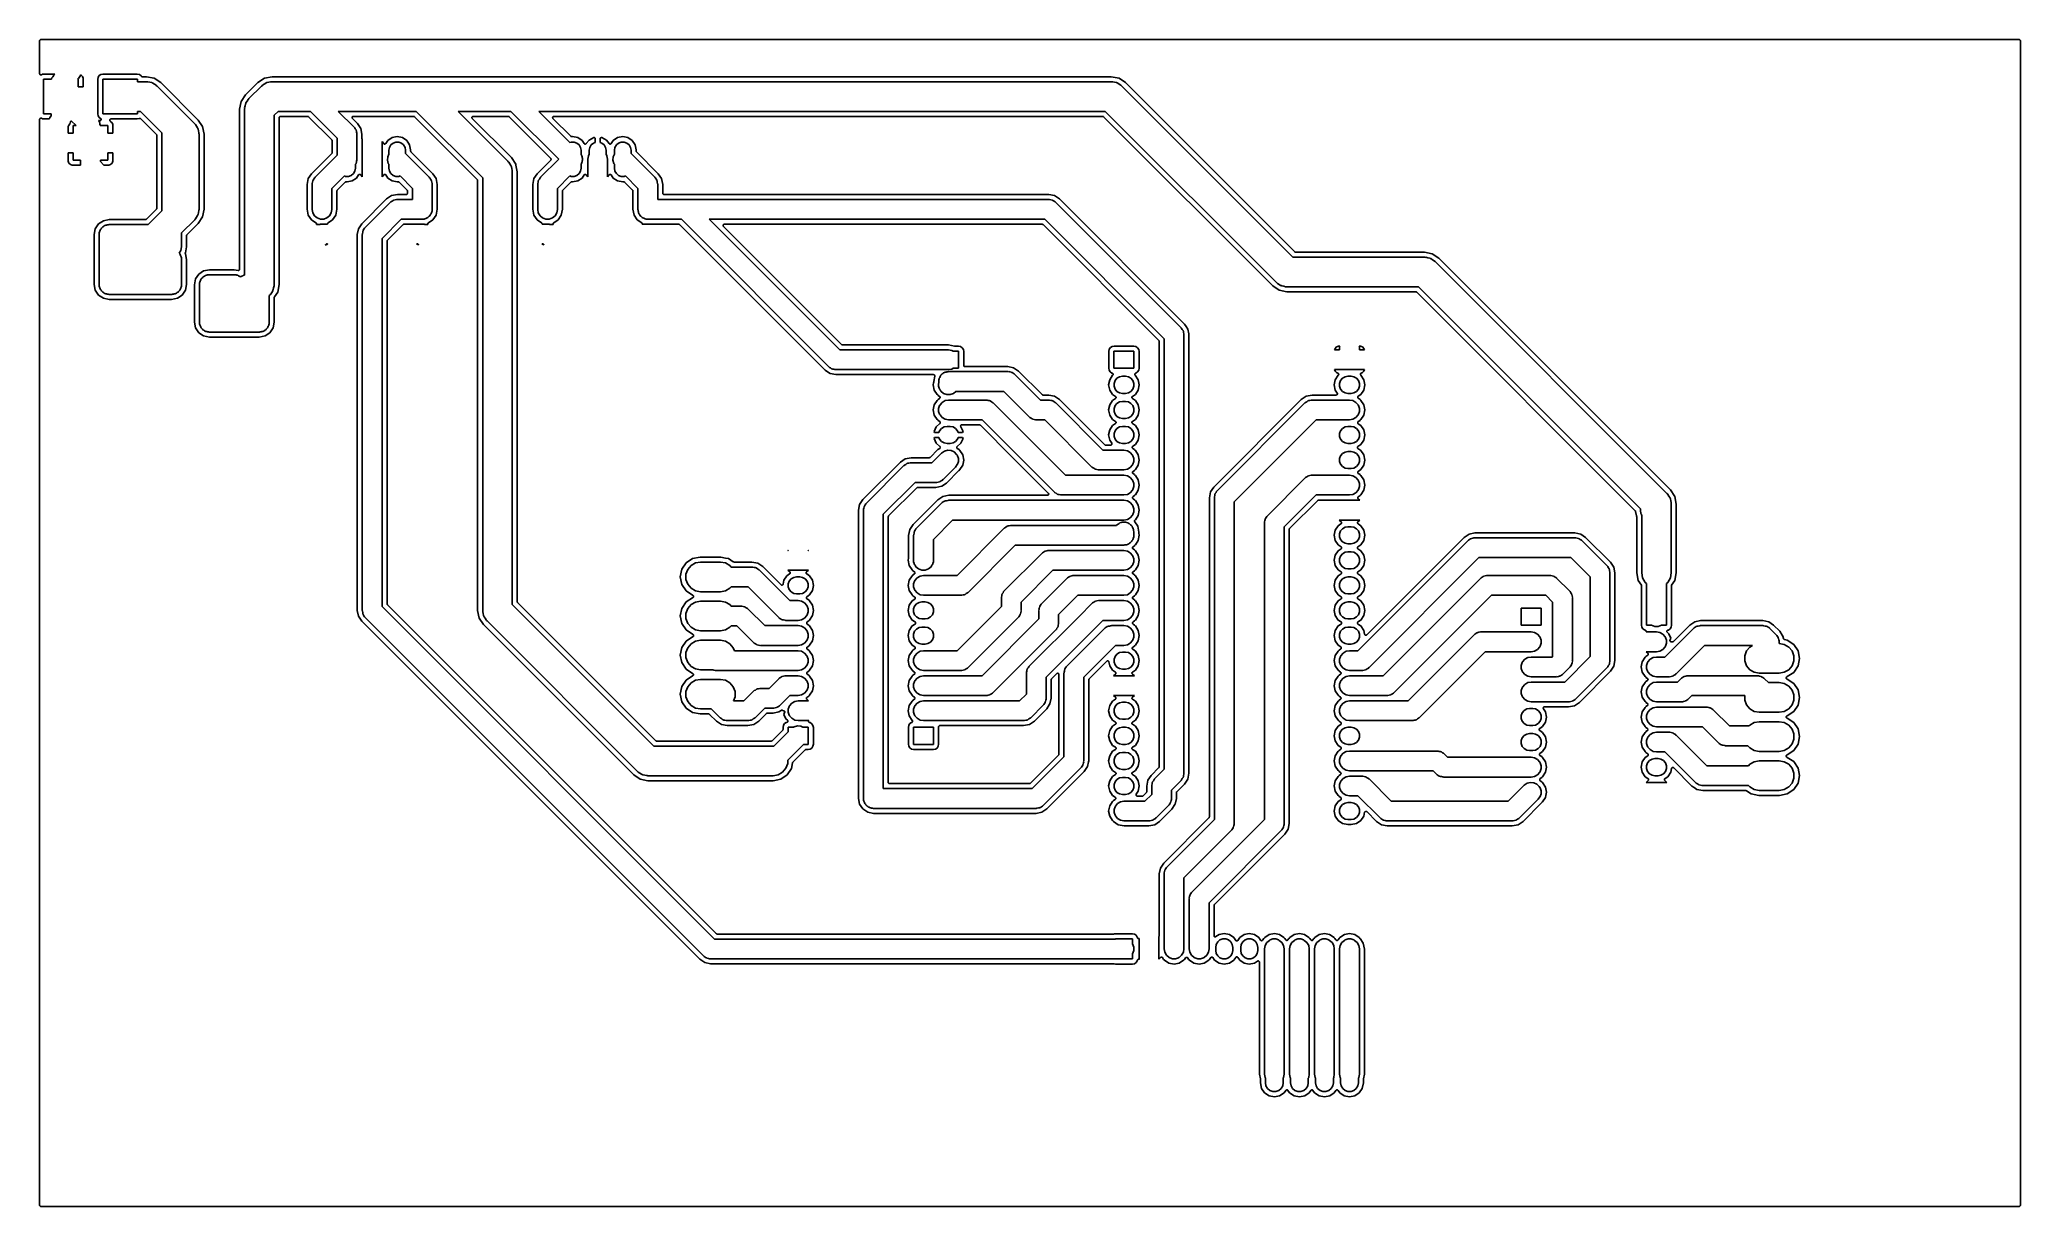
# Model space of a CAD drawing. Extents: x 21 to 222, y -147 to -29.
import ezdxf

# ---------------------------------------------------------------- set-up
doc = ezdxf.new("R2010")
doc.units = 0
doc.header["$MEASUREMENT"] = 0
doc.layers.add('BLACK', color=7, linetype='CONTINUOUS')

msp = doc.modelspace()

# ---------------------------------------------------------------- linework, layer by layer
at = {"layer": 'Black'}
for p, q in [((20.903, -28.65), (20.9049, -28.6391)), ((20.903, -31.9688), (20.903, -28.65)), ((20.9049, -28.6279), (20.9087, -28.6175)), ((20.9049, -28.6391), (20.9049, -28.6279)), ((20.9087, -28.6175), (20.9107, -28.6066)), ((20.9107, -28.6066), (20.9162, -28.5969)), ((20.9162, -28.5969), (20.92, -28.5865)), ((20.92, -28.5865), (20.9272, -28.578)), ((20.9272, -28.578), (20.9327, -28.5684)), ((20.9327, -28.5684), (20.9412, -28.5612)), ((20.9412, -28.5612), (20.9484, -28.5527)), ((20.9484, -28.5527), (20.958, -28.5472)), ((20.958, -28.5472), (20.9665, -28.54)), ((20.9665, -28.54), (20.9769, -28.5362)), ((20.9769, -28.5362), (20.9866, -28.5307)), ((20.9866, -28.5307), (20.9975, -28.5287)), ((20.9975, -28.5287), (21.0079, -28.5249)), ((21.0079, -28.5249), (21.0191, -28.5249)), ((21.0191, -28.5249), (21.03, -28.523)), ((21.03, -28.523), (221.54, -28.523)), ((221.54, -28.523), (221.551, -28.5249)), ((221.551, -28.5249), (221.562, -28.5249)), ((221.562, -28.5249), (221.572, -28.5287)), ((221.572, -28.5287), (221.583, -28.5307)), ((221.583, -28.5307), (221.593, -28.5362)), ((221.593, -28.5362), (221.603, -28.54)), ((221.603, -28.54), (221.612, -28.5472)), ((221.612, -28.5472), (221.622, -28.5527)), ((221.622, -28.5527), (221.629, -28.5612)), ((221.629, -28.5612), (221.637, -28.5684)), ((221.637, -28.5684), (221.643, -28.578)), ((221.643, -28.578), (221.65, -28.5865)), ((221.65, -28.5865), (221.654, -28.5969)), ((221.654, -28.5969), (221.659, -28.6066)), ((221.659, -28.6066), (221.661, -28.6175)), ((221.661, -28.6175), (221.665, -28.6279)), ((221.665, -28.6279), (221.665, -28.6391)), ((221.665, -28.6391), (221.667, -28.65)), ((221.667, -28.65), (221.667, -146.61)), ((20.9054, -31.9825), (20.903, -31.9688)), ((20.906, -31.9963), (20.9054, -31.9825)), ((20.9092, -32.0041), (20.906, -31.9963)), ((20.9107, -32.0123), (20.9092, -32.0041)), ((20.9176, -32.0243), (20.9107, -32.0123)), ((20.9229, -32.0371), (20.9176, -32.0243)), ((20.9285, -32.0432), (20.9229, -32.0371)), ((20.9327, -32.0505), (20.9285, -32.0432)), ((20.9433, -32.0594), (20.9327, -32.0505)), ((20.9527, -32.0696), (20.9433, -32.0594)), ((20.9601, -32.0735), (20.9527, -32.0696)), ((20.9665, -32.0788), (20.9601, -32.0735)), ((20.9795, -32.0836), (20.9665, -32.0788)), ((20.9918, -32.09), (20.9795, -32.0836)), ((21.0001, -32.0911), (20.9918, -32.09)), ((21.0079, -32.0939), (21.0001, -32.0911)), ((21.0218, -32.0939), (21.0079, -32.0939)), ((21.0355, -32.0957), (21.0218, -32.0939)), ((21.0437, -32.0939), (21.0355, -32.0957)), ((21.0521, -32.0939), (21.0437, -32.0939)), ((21.0651, -32.0892), (21.0521, -32.0939)), ((21.0786, -32.0862), (21.0651, -32.0892)), ((21.2096, -32.0319), (21.0786, -32.0862)), ((22.4338, -32.0319), (21.2096, -32.0319)), ((22.3283, -32.1483), (22.3536, -32.1122)), ((22.3536, -32.1122), (22.4338, -32.0319)), ((25.0578, -32.0924), (25.0363, -32.1726)), ((25.0985, -32.1093), (25.0578, -32.0924)), ((25.2414, -32.2522), (25.0985, -32.1093)), ((27.1226, -32.057), (26.949, -32.1687)), ((27.3219, -32.0195), (27.1226, -32.057)), ((30.7975, -32.0195), (27.3219, -32.0195)), ((31.0117, -32.0629), (30.7975, -32.0195)), ((31.1814, -32.1789), (31.0117, -32.0629)), ((21.3106, -36.0401), (21.3106, -32.5399)), ((21.3106, -32.5399), (22.1099, -32.5399)), ((22.1099, -32.5399), (22.121, -32.4773)), ((22.121, -32.4773), (22.143, -32.4392)), ((22.143, -32.4392), (22.1544, -32.3967)), ((22.1544, -32.3967), (22.2293, -32.2897)), ((22.2293, -32.2897), (22.2946, -32.1766)), ((22.2946, -32.1766), (22.3283, -32.1483)), ((24.8371, -32.4571), (24.7543, -32.5399)), ((24.7543, -32.5399), (24.8107, -32.5399)), ((24.8107, -32.5399), (24.8107, -33.29)), ((24.8107, -33.29), (25.3187, -33.29)), ((25.0363, -32.1726), (24.8371, -32.4571)), ((25.3187, -32.4389), (25.2414, -32.2522)), ((25.3187, -33.29), (25.3187, -32.4389)), ((26.833, -32.3385), (26.7896, -32.5527)), ((26.7896, -32.5527), (26.7896, -36.0282)), ((26.949, -32.1687), (26.833, -32.3385)), ((27.3101, -36.0401), (27.3101, -32.5399)), ((27.3101, -32.5399), (30.8102, -32.5399)), ((30.8102, -32.5399), (30.8102, -32.79)), ((30.8102, -32.79), (31.75, -32.79)), ((31.2103, -32.2237), (31.1814, -32.1789)), ((31.2232, -32.2377), (31.2103, -32.2237)), ((31.2354, -32.2523), (31.2232, -32.2377)), ((31.2381, -32.2538), (31.2354, -32.2523)), ((31.2402, -32.2561), (31.2381, -32.2538)), ((31.2571, -32.2648), (31.2402, -32.2561)), ((31.2736, -32.2743), (31.2571, -32.2648)), ((31.2767, -32.2749), (31.2736, -32.2743)), ((31.2794, -32.2763), (31.2767, -32.2749)), ((31.2983, -32.2787), (31.2794, -32.2763)), ((31.3171, -32.282), (31.2983, -32.2787)), ((31.7375, -32.282), (31.3171, -32.282)), ((32.5175, -32.4371), (31.7375, -32.282)), ((31.75, -32.79), (31.815, -32.8015)), ((31.815, -32.8015), (31.8807, -32.7957)), ((31.8807, -32.7957), (32.07, -32.8464)), ((32.07, -32.8464), (32.263, -32.8805)), ((32.263, -32.8805), (32.3202, -32.9135)), ((32.3202, -32.9135), (32.3839, -32.9305)), ((32.3839, -32.9305), (32.5445, -33.0429)), ((33.1787, -32.879), (32.5175, -32.4371)), ((32.5445, -33.0429), (32.7142, -33.1409)), ((32.7142, -33.1409), (32.7566, -33.1915)), ((32.7566, -33.1915), (32.8107, -33.2293)), ((32.8107, -33.2293), (36.6207, -37.0393)), ((36.971, -36.6713), (33.1787, -32.879)), ((43.0213, -32.879), (41.769, -34.1313)), ((42.1193, -34.4993), (43.3893, -33.2293)), ((43.6825, -32.4371), (43.0213, -32.879)), ((43.3893, -33.2293), (43.4434, -33.1915)), ((43.4434, -33.1915), (43.4858, -33.1409)), ((43.4858, -33.1409), (43.6555, -33.0429)), ((43.6555, -33.0429), (43.8161, -32.9305)), ((44.4625, -32.282), (43.6825, -32.4371)), ((43.8161, -32.9305), (43.8798, -32.9135)), ((43.8798, -32.9135), (43.937, -32.8805)), ((43.937, -32.8805), (44.13, -32.8464)), ((44.13, -32.8464), (44.3193, -32.7957)), ((44.3193, -32.7957), (44.385, -32.8015)), ((44.385, -32.8015), (44.45, -32.79)), ((44.45, -32.79), (59.69, -32.79)), ((129.527, -32.282), (44.4625, -32.282)), ((59.69, -32.79), (68.58, -32.79)), ((68.58, -32.79), (129.54, -32.79)), ((130.307, -32.4371), (129.527, -32.282)), ((129.54, -32.79), (129.605, -32.8015)), ((129.605, -32.8015), (129.671, -32.7957)), ((129.671, -32.7957), (129.86, -32.8464)), ((129.86, -32.8464), (130.053, -32.8805)), ((130.053, -32.8805), (130.11, -32.9135)), ((130.11, -32.9135), (130.174, -32.9305)), ((130.174, -32.9305), (130.334, -33.0429)), ((130.969, -32.879), (130.307, -32.4371)), ((130.334, -33.0429), (130.504, -33.1409)), ((130.504, -33.1409), (130.547, -33.1915)), ((130.547, -33.1915), (130.601, -33.2293)), ((130.601, -33.2293), (147.941, -50.57)), ((148.115, -50.0248), (130.969, -32.879)), ((22.0607, -36.0401), (21.3106, -36.0401)), ((22.0607, -36.2546), (22.0607, -36.0401)), ((26.7896, -36.0282), (26.8271, -36.2275)), ((30.8102, -36.0401), (27.3101, -36.0401)), ((31.1287, -35.79), (30.8102, -35.79)), ((30.8102, -35.79), (30.8102, -36.0401)), ((33.29, -37.9513), (31.1287, -35.79)), ((41.3271, -34.7925), (41.172, -35.5725)), ((41.172, -35.5725), (41.172, -51.7856)), ((41.769, -34.1313), (41.3271, -34.7925)), ((41.68, -35.56), (41.6915, -35.495)), ((41.68, -52.3757), (41.68, -35.56)), ((41.6857, -35.4293), (41.7364, -35.24)), ((41.6915, -35.495), (41.6857, -35.4293)), ((41.7364, -35.24), (41.7705, -35.047)), ((41.7705, -35.047), (41.8035, -34.9898)), ((41.8035, -34.9898), (41.8205, -34.9261)), ((41.8205, -34.9261), (41.9329, -34.7655)), ((41.9329, -34.7655), (42.0309, -34.5958)), ((42.0309, -34.5958), (42.0815, -34.5534)), ((42.0815, -34.5534), (42.1193, -34.4993)), ((45.0713, -35.79), (44.68, -36.1813)), ((48.3458, -35.79), (45.0713, -35.79)), ((51.07, -38.5142), (48.3458, -35.79)), ((59.0687, -35.79), (51.1742, -35.79)), ((51.1742, -35.79), (52.7771, -37.3929)), ((65.81, -42.5313), (59.0687, -35.79)), ((68.58, -35.79), (63.3113, -35.79)), ((63.3113, -35.79), (68.3707, -40.8493)), ((68.6658, -35.79), (68.58, -35.79)), ((73.5158, -40.64), (68.6658, -35.79)), ((128.919, -35.79), (71.4942, -35.79)), ((71.4942, -35.79), (74.649, -38.9448)), ((146.259, -53.1307), (128.919, -35.79)), ((20.903, -36.6112), (20.9054, -36.5975)), ((20.903, -39.2747), (20.903, -36.6112)), ((20.9054, -36.5975), (20.906, -36.5837)), ((20.906, -36.5837), (20.9092, -36.5759)), ((20.9092, -36.5759), (20.9107, -36.5677)), ((20.9107, -36.5677), (20.9176, -36.5557)), ((20.9176, -36.5557), (20.9229, -36.5429)), ((20.9229, -36.5429), (20.9285, -36.5368)), ((20.9285, -36.5368), (20.9327, -36.5295)), ((20.9327, -36.5295), (20.9433, -36.5206)), ((20.9433, -36.5206), (20.9527, -36.5104)), ((20.9527, -36.5104), (20.9601, -36.5065)), ((20.9601, -36.5065), (20.9665, -36.5012)), ((20.9665, -36.5012), (20.9795, -36.4964)), ((20.9795, -36.4964), (20.9918, -36.49)), ((20.9918, -36.49), (21.0001, -36.4889)), ((21.0001, -36.4889), (21.0079, -36.4861)), ((21.0079, -36.4861), (21.0218, -36.4861)), ((21.0218, -36.4861), (21.0355, -36.4843)), ((21.0355, -36.4843), (21.0437, -36.4861)), ((21.0437, -36.4861), (21.0521, -36.4861)), ((21.0521, -36.4861), (21.0651, -36.4908)), ((21.0651, -36.4908), (21.0786, -36.4938)), ((21.0786, -36.4938), (21.2096, -36.5481)), ((21.2096, -36.5481), (21.916, -36.5481)), ((21.916, -36.5481), (21.9537, -36.4074)), ((21.9537, -36.4074), (22.0607, -36.2546)), ((23.8267, -37.2721), (23.8023, -37.2926)), ((23.8023, -37.2926), (23.8023, -37.989)), ((23.8023, -37.989), (24.3103, -37.989)), ((23.892, -37.159), (23.8267, -37.2721)), ((23.967, -37.052), (23.892, -37.159)), ((23.9784, -37.0095), (23.967, -37.052)), ((24.0004, -36.9714), (23.9784, -37.0095)), ((24.023, -36.8427), (24.0004, -36.9714)), ((24.0335, -36.8038), (24.023, -36.8427)), ((24.0609, -36.7924), (24.0335, -36.8038)), ((24.0772, -36.782), (24.0609, -36.7924)), ((24.094, -36.7723), (24.0772, -36.782)), ((24.0958, -36.7702), (24.094, -36.7723)), ((24.0981, -36.7687), (24.0958, -36.7702)), ((24.1099, -36.7534), (24.0981, -36.7687)), ((24.5954, -37.2389), (24.1099, -36.7534)), ((24.3103, -37.989), (24.3103, -37.2389)), ((24.3103, -37.2389), (24.5954, -37.2389)), ((26.8271, -36.2275), (26.9389, -36.4012)), ((27.0105, -36.7309), (26.8749, -36.7309)), ((26.8749, -36.7309), (26.8918, -36.7601)), ((26.8918, -36.7601), (26.9667, -36.8671)), ((26.9389, -36.4012), (27.0822, -36.4991)), ((26.9667, -36.8671), (26.9781, -36.9096)), ((26.9781, -36.9096), (27.0001, -36.9477)), ((27.0001, -36.9477), (27.0228, -37.0764)), ((27.0168, -36.7298), (27.0105, -36.7309)), ((27.0231, -36.7303), (27.0168, -36.7298)), ((27.0228, -37.0764), (27.0566, -37.2026)), ((27.0384, -36.726), (27.0231, -36.7303)), ((27.054, -36.7233), (27.0384, -36.726)), ((27.0566, -37.2026), (27.0534, -37.2389)), ((27.0534, -37.2389), (27.8105, -37.2389)), ((27.0595, -36.7201), (27.054, -36.7233)), ((27.0655, -36.7184), (27.0595, -36.7201)), ((27.0784, -36.7092), (27.0655, -36.7184)), ((27.0922, -36.7012), (27.0784, -36.7092)), ((27.0822, -36.4991), (27.0867, -36.5035)), ((27.0867, -36.5035), (27.0922, -36.5067)), ((27.0922, -36.5067), (27.1024, -36.5188)), ((27.0962, -36.6964), (27.0922, -36.7012)), ((27.1014, -36.6927), (27.0962, -36.6964)), ((27.1103, -36.6796), (27.1014, -36.6927)), ((27.1024, -36.5188), (27.1137, -36.5299)), ((27.1205, -36.6674), (27.1103, -36.6796)), ((27.1137, -36.5299), (27.1165, -36.5356)), ((27.1165, -36.5356), (27.1205, -36.5404)), ((27.1205, -36.5404), (27.126, -36.5554)), ((27.1227, -36.6615), (27.1205, -36.6674)), ((27.1263, -36.6563), (27.1227, -36.6615)), ((27.126, -36.5554), (27.1328, -36.5697)), ((27.1302, -36.6409), (27.1263, -36.6563)), ((27.1356, -36.626), (27.1302, -36.6409)), ((27.1328, -36.5697), (27.1335, -36.576)), ((27.1335, -36.576), (27.1356, -36.5819)), ((27.1356, -36.5819), (27.1356, -36.5978)), ((27.1356, -36.5978), (27.1372, -36.6136)), ((27.1372, -36.6136), (27.1356, -36.6197)), ((27.1356, -36.6197), (27.1356, -36.626)), ((27.8105, -37.2389), (27.8105, -37.989)), ((27.8105, -37.989), (28.3185, -37.989)), ((28.0126, -36.7041), (28.0134, -36.6848)), ((28.0134, -36.7067), (28.0126, -36.7041)), ((28.0134, -36.6654), (28.0144, -36.6628)), ((28.0134, -36.6848), (28.0134, -36.6654)), ((28.0134, -36.7096), (28.0134, -36.7067)), ((28.02, -36.7277), (28.0134, -36.7096)), ((28.0144, -36.6628), (28.0145, -36.66)), ((28.0145, -36.66), (28.0219, -36.6421)), ((28.0258, -36.7461), (28.02, -36.7277)), ((28.0219, -36.6421), (28.0285, -36.624)), ((28.0276, -36.7484), (28.0258, -36.7461)), ((28.0285, -36.751), (28.0276, -36.7484)), ((28.0285, -36.624), (28.0303, -36.6219)), ((28.0409, -36.7658), (28.0285, -36.751)), ((28.0303, -36.6219), (28.0314, -36.6193)), ((28.0314, -36.6193), (28.0444, -36.605)), ((28.0527, -36.7811), (28.0409, -36.7658)), ((28.0444, -36.605), (28.0569, -36.5902)), ((28.0551, -36.7826), (28.0527, -36.7811)), ((28.0569, -36.7848), (28.0551, -36.7826)), ((28.0569, -36.5902), (28.0593, -36.5888)), ((28.0736, -36.7945), (28.0569, -36.7848)), ((28.0593, -36.5888), (28.0612, -36.5867)), ((28.0612, -36.5867), (28.0783, -36.5778)), ((28.0899, -36.8048), (28.0736, -36.7945)), ((28.0783, -36.5778), (28.0951, -36.5682)), ((28.0982, -36.8083), (28.0899, -36.8048)), ((28.0951, -36.5682), (28.0978, -36.5677)), ((28.0978, -36.5677), (28.1003, -36.5664)), ((28.2411, -36.9512), (28.0982, -36.8083)), ((28.1003, -36.5664), (28.1195, -36.5639)), ((28.1195, -36.5639), (28.1385, -36.5605)), ((28.1385, -36.5605), (30.7984, -36.5605)), ((28.3185, -37.1379), (28.2411, -36.9512)), ((28.3185, -37.989), (28.3185, -37.1379)), ((30.7984, -36.5605), (30.9977, -36.523)), ((30.9977, -36.523), (31.0001, -36.5214)), ((31.0001, -36.5214), (31.0182, -36.5138)), ((31.0182, -36.5138), (31.036, -36.5055)), ((31.036, -36.5055), (31.0385, -36.5053)), ((31.0385, -36.5053), (31.0408, -36.5043)), ((31.0408, -36.5043), (31.0604, -36.5034)), ((31.0604, -36.5034), (31.0799, -36.5017)), ((31.0799, -36.5017), (31.0824, -36.5023)), ((31.0824, -36.5023), (31.0849, -36.5022)), ((31.0849, -36.5022), (31.1036, -36.508)), ((31.1036, -36.508), (31.1225, -36.5131)), ((31.1225, -36.5131), (31.1246, -36.5145)), ((31.1246, -36.5145), (31.127, -36.5153)), ((31.127, -36.5153), (31.1426, -36.5272)), ((31.1426, -36.5272), (31.1587, -36.5384)), ((31.1587, -36.5384), (32.7448, -38.1245)), ((32.7448, -38.1245), (32.748, -38.1291)), ((32.748, -38.1291), (32.7523, -38.1327)), ((32.7523, -38.1327), (32.7606, -38.1471)), ((33.29, -45.8687), (33.29, -37.9513)), ((36.6207, -37.0393), (36.6585, -37.0934)), ((36.6585, -37.0934), (36.7091, -37.1358)), ((36.7091, -37.1358), (36.8071, -37.3055)), ((36.8071, -37.3055), (36.9195, -37.4661)), ((36.9195, -37.4661), (36.9365, -37.5298)), ((36.9365, -37.5298), (36.9695, -37.587)), ((36.9695, -37.587), (37.0036, -37.78)), ((37.4129, -37.3325), (36.971, -36.6713)), ((37.0036, -37.78), (37.0543, -37.9693)), ((37.0543, -37.9693), (37.0485, -38.035)), ((37.0485, -38.035), (37.06, -38.1)), ((37.06, -38.1), (37.06, -45.72)), ((37.568, -38.1125), (37.4129, -37.3325)), ((37.568, -45.7075), (37.568, -38.1125)), ((44.68, -36.1813), (44.68, -53.34)), ((45.188, -36.4443), (45.189, -36.4388)), ((45.188, -48.0391), (45.188, -36.4443)), ((45.1885, -36.4333), (45.1928, -36.4172)), ((45.189, -36.4388), (45.1885, -36.4333)), ((45.1928, -36.4172), (45.1957, -36.4009)), ((45.1957, -36.4009), (45.1985, -36.3961)), ((45.1985, -36.3961), (45.1999, -36.3907)), ((45.1999, -36.3907), (45.2094, -36.3771)), ((45.2094, -36.3771), (45.2177, -36.3627)), ((45.2177, -36.3627), (45.222, -36.3591)), ((45.222, -36.3591), (45.2252, -36.3545)), ((45.2252, -36.3545), (45.2445, -36.3352)), ((45.2445, -36.3352), (45.2491, -36.332)), ((45.2491, -36.332), (45.2527, -36.3277)), ((45.2527, -36.3277), (45.2671, -36.3194)), ((45.2671, -36.3194), (45.2807, -36.3099)), ((45.2807, -36.3099), (45.2861, -36.3085)), ((45.2861, -36.3085), (45.2909, -36.3057)), ((45.2909, -36.3057), (45.3072, -36.3028)), ((45.3072, -36.3028), (45.3233, -36.2985)), ((45.3233, -36.2985), (45.3288, -36.299)), ((45.3288, -36.299), (45.3343, -36.298)), ((45.3343, -36.298), (48.0828, -36.298)), ((48.0828, -36.298), (48.0883, -36.299)), ((48.0883, -36.299), (48.0938, -36.2985)), ((48.0938, -36.2985), (48.1099, -36.3028)), ((48.1099, -36.3028), (48.1262, -36.3057)), ((48.1262, -36.3057), (48.131, -36.3085)), ((48.131, -36.3085), (48.1364, -36.3099)), ((48.1364, -36.3099), (48.15, -36.3194)), ((48.15, -36.3194), (48.1644, -36.3277)), ((48.1644, -36.3277), (48.168, -36.332)), ((48.168, -36.332), (48.1726, -36.3352)), ((48.1726, -36.3352), (50.5248, -38.6874)), ((52.5807, -36.4361), (52.5822, -36.4195)), ((52.5822, -36.4415), (52.5807, -36.4361)), ((52.5822, -36.4029), (52.5841, -36.3977)), ((52.5822, -36.4195), (52.5822, -36.4029)), ((52.5822, -36.4471), (52.5822, -36.4415)), ((52.5878, -36.4626), (52.5822, -36.4471)), ((52.5841, -36.3977), (52.5846, -36.3921)), ((52.5846, -36.3921), (52.5916, -36.3771)), ((52.5921, -36.4787), (52.5878, -36.4626)), ((52.5916, -36.3771), (52.5973, -36.3615)), ((52.5953, -36.4832), (52.5921, -36.4787)), ((52.5973, -36.4885), (52.5953, -36.4832)), ((52.5973, -36.3615), (52.6008, -36.3572)), ((52.6079, -36.5012), (52.5973, -36.4885)), ((52.6008, -36.3572), (52.6032, -36.3522)), ((52.6032, -36.3522), (52.6149, -36.3404)), ((52.6174, -36.5148), (52.6079, -36.5012)), ((52.6149, -36.3404), (52.6256, -36.3277)), ((53.1275, -37.0248), (52.6174, -36.5148)), ((52.6256, -36.3277), (52.6304, -36.3249)), ((52.6304, -36.3249), (52.6344, -36.321)), ((52.6344, -36.321), (52.6494, -36.314)), ((52.6494, -36.314), (52.6638, -36.3057)), ((52.6638, -36.3057), (52.6693, -36.3047)), ((52.6693, -36.3047), (52.6744, -36.3023)), ((52.6744, -36.3023), (52.6909, -36.3009)), ((52.6909, -36.3009), (52.7072, -36.298)), ((52.7072, -36.298), (58.8057, -36.298)), ((52.7771, -37.3929), (52.8023, -37.4289)), ((52.8023, -37.4289), (52.836, -37.4572)), ((52.836, -37.4572), (52.9014, -37.5704)), ((52.9014, -37.5704), (52.9763, -37.6774)), ((52.9763, -37.6774), (52.9877, -37.7199)), ((52.9877, -37.7199), (53.0097, -37.758)), ((53.0097, -37.758), (53.0324, -37.8866)), ((53.0324, -37.8866), (53.0662, -38.0128)), ((53.0662, -38.0128), (53.0624, -38.0567)), ((53.0624, -38.0567), (53.07, -38.1)), ((53.07, -38.1), (53.07, -40.64)), ((53.4609, -37.5239), (53.1275, -37.0248)), ((53.578, -38.1125), (53.4609, -37.5239)), ((53.578, -38.5697), (53.578, -38.1125)), ((58.8057, -36.298), (58.8112, -36.299)), ((58.8112, -36.299), (58.8167, -36.2985)), ((58.8167, -36.2985), (58.8328, -36.3028)), ((58.8328, -36.3028), (58.8491, -36.3057)), ((58.8491, -36.3057), (58.8539, -36.3085)), ((58.8539, -36.3085), (58.8593, -36.3099)), ((58.8593, -36.3099), (58.8729, -36.3194)), ((58.8729, -36.3194), (58.8873, -36.3277)), ((58.8873, -36.3277), (58.8909, -36.332)), ((58.8909, -36.332), (58.8955, -36.3352)), ((58.8955, -36.3352), (65.2648, -42.7045)), ((64.7178, -36.4361), (64.7193, -36.4195)), ((64.7193, -36.4415), (64.7178, -36.4361)), ((64.7193, -36.4029), (64.7212, -36.3977)), ((64.7193, -36.4195), (64.7193, -36.4029)), ((64.7193, -36.4471), (64.7193, -36.4415)), ((64.725, -36.4626), (64.7193, -36.4471)), ((64.7212, -36.3977), (64.7217, -36.3921)), ((64.7217, -36.3921), (64.7287, -36.3771)), ((64.7292, -36.4787), (64.725, -36.4626)), ((64.7287, -36.3771), (64.7344, -36.3615)), ((64.7325, -36.4832), (64.7292, -36.4787)), ((64.7344, -36.4885), (64.7325, -36.4832)), ((64.7344, -36.3615), (64.738, -36.3572)), ((64.745, -36.5012), (64.7344, -36.4885)), ((64.738, -36.3572), (64.7403, -36.3522)), ((64.7403, -36.3522), (64.752, -36.3404)), ((64.7545, -36.5148), (64.745, -36.5012)), ((64.752, -36.3404), (64.7627, -36.3277)), ((68.721, -40.4813), (64.7545, -36.5148)), ((64.7627, -36.3277), (64.7676, -36.3249)), ((64.7676, -36.3249), (64.7715, -36.321)), ((64.7715, -36.321), (64.7865, -36.314)), ((64.7865, -36.314), (64.8009, -36.3057)), ((64.8009, -36.3057), (64.8064, -36.3047)), ((64.8064, -36.3047), (64.8115, -36.3023)), ((64.8115, -36.3023), (64.828, -36.3009)), ((64.828, -36.3009), (64.8443, -36.298)), ((64.8443, -36.298), (68.4028, -36.298)), ((68.4028, -36.298), (68.4083, -36.299)), ((68.4083, -36.299), (68.4138, -36.2985)), ((68.4138, -36.2985), (68.4299, -36.3028)), ((68.4299, -36.3028), (68.4462, -36.3057)), ((68.4462, -36.3057), (68.451, -36.3085)), ((68.451, -36.3085), (68.4564, -36.3099)), ((68.4564, -36.3099), (68.47, -36.3194)), ((68.47, -36.3194), (68.4844, -36.3277)), ((68.4844, -36.3277), (68.488, -36.332)), ((68.488, -36.332), (68.4926, -36.3352)), ((68.4926, -36.3352), (72.7076, -40.5502)), ((72.9007, -36.4361), (72.9022, -36.4195)), ((72.9022, -36.4415), (72.9007, -36.4361)), ((72.9022, -36.4029), (72.9041, -36.3977)), ((72.9022, -36.4195), (72.9022, -36.4029)), ((72.9022, -36.4471), (72.9022, -36.4415)), ((72.9078, -36.4626), (72.9022, -36.4471)), ((72.9041, -36.3977), (72.9046, -36.3921)), ((72.9046, -36.3921), (72.9116, -36.3771)), ((72.9121, -36.4787), (72.9078, -36.4626)), ((72.9116, -36.3771), (72.9173, -36.3615)), ((72.9153, -36.4832), (72.9121, -36.4787)), ((72.9173, -36.4885), (72.9153, -36.4832)), ((72.9173, -36.3615), (72.9208, -36.3572)), ((72.9279, -36.5012), (72.9173, -36.4885)), ((72.9208, -36.3572), (72.9232, -36.3522)), ((72.9232, -36.3522), (72.9349, -36.3404)), ((72.9374, -36.5148), (72.9279, -36.5012)), ((72.9349, -36.3404), (72.9456, -36.3277)), ((74.7405, -38.3179), (72.9374, -36.5148)), ((72.9456, -36.3277), (72.9504, -36.3249)), ((72.9504, -36.3249), (72.9544, -36.321)), ((72.9544, -36.321), (72.9694, -36.314)), ((72.9694, -36.314), (72.9838, -36.3057)), ((72.9838, -36.3057), (72.9893, -36.3047)), ((72.9893, -36.3047), (72.9944, -36.3023)), ((72.9944, -36.3023), (73.0109, -36.3009)), ((73.0109, -36.3009), (73.0272, -36.298)), ((73.0272, -36.298), (128.656, -36.298)), ((128.656, -36.298), (128.661, -36.299)), ((128.661, -36.299), (128.667, -36.2985)), ((128.667, -36.2985), (128.683, -36.3028)), ((128.683, -36.3028), (128.699, -36.3057)), ((128.699, -36.3057), (128.704, -36.3085)), ((128.704, -36.3085), (128.709, -36.3099)), ((128.709, -36.3099), (128.723, -36.3194)), ((128.723, -36.3194), (128.737, -36.3277)), ((128.737, -36.3277), (128.741, -36.332)), ((128.741, -36.332), (128.745, -36.3352)), ((128.745, -36.3352), (145.891, -53.481)), ((20.903, -146.61), (20.903, -39.2747)), ((23.8023, -39.989), (23.8023, -40.8401)), ((24.3103, -39.989), (23.8023, -39.989)), ((24.3103, -40.7391), (24.3103, -39.989)), ((27.8105, -39.989), (27.8105, -40.7391)), ((28.3185, -39.989), (27.8105, -39.989)), ((28.3185, -40.8401), (28.3185, -39.989)), ((32.7606, -38.1471), (32.7701, -38.1607)), ((32.7701, -38.1607), (32.7715, -38.1661)), ((32.7715, -38.1661), (32.7743, -38.1709)), ((32.7743, -38.1709), (32.7772, -38.1872)), ((32.7772, -38.1872), (32.7815, -38.2033)), ((32.7815, -38.2033), (32.781, -38.2088)), ((32.781, -38.2088), (32.782, -38.2143)), ((32.782, -38.2143), (32.782, -45.6057)), ((50.5248, -40.0526), (48.4725, -42.1048)), ((50.5248, -38.6874), (50.528, -38.692)), ((50.528, -40.048), (50.5248, -40.0526)), ((50.528, -38.692), (50.5323, -38.6956)), ((50.5323, -40.0444), (50.528, -40.048)), ((50.5323, -38.6956), (50.5406, -38.71)), ((50.5406, -40.03), (50.5323, -40.0444)), ((50.5406, -38.71), (50.5501, -38.7236)), ((50.5501, -40.0164), (50.5406, -40.03)), ((50.5501, -38.7236), (50.5515, -38.729)), ((50.5515, -40.011), (50.5501, -40.0164)), ((50.5515, -38.729), (50.5543, -38.7338)), ((50.5543, -40.0062), (50.5515, -40.011)), ((50.5543, -38.7338), (50.5572, -38.7501)), ((50.5572, -39.9899), (50.5543, -40.0062)), ((50.5572, -38.7501), (50.5615, -38.7662)), ((50.5615, -39.9738), (50.5572, -39.9899)), ((50.5615, -38.7662), (50.561, -38.7717)), ((50.561, -38.7717), (50.562, -38.7772)), ((50.562, -39.9628), (50.561, -39.9683)), ((50.561, -39.9683), (50.5615, -39.9738)), ((50.562, -38.7772), (50.562, -39.9628)), ((51.07, -40.2258), (51.07, -38.5142)), ((53.5816, -38.5902), (53.578, -38.5697)), ((53.5848, -38.6107), (53.5816, -38.5902)), ((53.5854, -38.6118), (53.5848, -38.6107)), ((53.5857, -38.6131), (53.5854, -38.6118)), ((53.5961, -38.6311), (53.5857, -38.6131)), ((53.6061, -38.6494), (53.5961, -38.6311)), ((53.6071, -38.6502), (53.6061, -38.6494)), ((53.6077, -38.6513), (53.6071, -38.6502)), ((53.61, -38.6532), (53.6077, -38.6513)), ((53.61, -40.64), (53.61, -38.6532)), ((55.7753, -39.0602), (55.61, -38.8534)), ((55.61, -38.8534), (55.61, -40.64)), ((55.7816, -39.0658), (55.7753, -39.0602)), ((55.7867, -39.0726), (55.7816, -39.0658)), ((55.7981, -39.0802), (55.7867, -39.0726)), ((55.8084, -39.0893), (55.7981, -39.0802)), ((55.8163, -39.0924), (55.8084, -39.0893)), ((55.8233, -39.0971), (55.8163, -39.0924)), ((55.8367, -39.1004), (55.8233, -39.0971)), ((55.8495, -39.1054), (55.8367, -39.1004)), ((55.8579, -39.1056), (55.8495, -39.1054)), ((55.8662, -39.1076), (55.8579, -39.1056)), ((55.8798, -39.1061), (55.8662, -39.1076)), ((55.8936, -39.1064), (55.8798, -39.1061)), ((55.9016, -39.1037), (55.8936, -39.1064)), ((55.91, -39.1028), (55.9016, -39.1037)), ((55.9223, -39.0967), (55.91, -39.1028)), ((55.9354, -39.0923), (55.9223, -39.0967)), ((55.942, -39.087), (55.9354, -39.0923)), ((55.9496, -39.0833), (55.942, -39.087)), ((55.9591, -39.0734), (55.9496, -39.0833)), ((55.9698, -39.0648), (55.9591, -39.0734)), ((55.9742, -39.0576), (55.9698, -39.0648)), ((55.9801, -39.0514), (55.9742, -39.0576)), ((56.1918, -38.7346), (55.9801, -39.0514)), ((56.1841, -40.3812), (56.3004, -40.1318)), ((56.6314, -38.4409), (56.1918, -38.7346)), ((56.3004, -39.7329), (56.3516, -39.4423)), ((56.3004, -40.1318), (56.3004, -39.7329)), ((56.3516, -39.4423), (56.4991, -39.1868)), ((56.4991, -39.1868), (56.7252, -38.9971)), ((57.15, -38.3377), (56.6314, -38.4409)), ((56.7252, -38.9971), (57.0025, -38.8962)), ((57.0025, -38.8962), (57.2975, -38.8962)), ((57.6686, -38.4409), (57.15, -38.3377)), ((57.2975, -38.8962), (57.5748, -38.9971)), ((57.5748, -38.9971), (57.8009, -39.1868)), ((58.1082, -38.7346), (57.6686, -38.4409)), ((57.8009, -39.1868), (57.9484, -39.4423)), ((57.9484, -39.4423), (57.9996, -39.7329)), ((57.9996, -39.7329), (57.9996, -40.0754)), ((57.9996, -40.0754), (60.3971, -42.4729)), ((58.402, -39.1743), (58.1082, -38.7346)), ((58.5076, -39.7054), (58.402, -39.1743)), ((58.5076, -39.8124), (58.5076, -39.7054)), ((58.5086, -39.8179), (58.5076, -39.8124)), ((58.5081, -39.8235), (58.5086, -39.8179)), ((58.5124, -39.8395), (58.5081, -39.8235)), ((58.5153, -39.8558), (58.5124, -39.8395)), ((58.5181, -39.8607), (58.5153, -39.8558)), ((58.5195, -39.8661), (58.5181, -39.8607)), ((58.529, -39.8797), (58.5195, -39.8661)), ((58.5373, -39.894), (58.529, -39.8797)), ((58.5416, -39.8976), (58.5373, -39.894)), ((58.5448, -39.9022), (58.5416, -39.8976)), ((60.7475, -42.1048), (58.5448, -39.9022)), ((74.649, -38.9448), (74.7825, -38.8962)), ((74.7552, -38.3282), (74.7405, -38.3179)), ((74.7692, -38.3394), (74.7552, -38.3282)), ((74.7732, -38.3407), (74.7692, -38.3394)), ((74.7766, -38.3431), (74.7732, -38.3407)), ((74.794, -38.3478), (74.7766, -38.3431)), ((74.7825, -38.8962), (75.0775, -38.8962)), ((74.811, -38.3536), (74.794, -38.3478)), ((74.8152, -38.3535), (74.811, -38.3536)), ((74.8192, -38.3546), (74.8152, -38.3535)), ((74.8371, -38.353), (74.8192, -38.3546)), ((74.8551, -38.3526), (74.8371, -38.353)), ((74.93, -38.3377), (74.8551, -38.3526)), ((75.4486, -38.4409), (74.93, -38.3377)), ((75.0775, -38.8962), (75.3548, -38.9971)), ((75.3548, -38.9971), (75.5809, -39.1868)), ((75.8882, -38.7346), (75.4486, -38.4409)), ((75.5809, -39.1868), (75.7284, -39.4423)), ((75.7284, -39.4423), (75.7796, -39.7329)), ((75.7796, -39.7329), (75.7796, -40.1318)), ((75.7796, -40.1318), (75.7861, -40.1457)), ((75.7861, -40.1457), (75.8363, -40.2174)), ((76.0999, -39.0514), (75.8882, -38.7346)), ((76.1058, -39.0576), (76.0999, -39.0514)), ((76.1102, -39.0648), (76.1058, -39.0576)), ((76.1209, -39.0734), (76.1102, -39.0648)), ((76.1304, -39.0833), (76.1209, -39.0734)), ((76.138, -39.087), (76.1304, -39.0833)), ((76.1446, -39.0923), (76.138, -39.087)), ((76.1577, -39.0967), (76.1446, -39.0923)), ((76.17, -39.1028), (76.1577, -39.0967)), ((76.1784, -39.1037), (76.17, -39.1028)), ((76.1864, -39.1064), (76.1784, -39.1037)), ((76.2002, -39.1061), (76.1864, -39.1064)), ((76.2138, -39.1076), (76.2002, -39.1061)), ((76.2221, -39.1056), (76.2138, -39.1076)), ((76.2305, -39.1054), (76.2221, -39.1056)), ((76.2433, -39.1004), (76.2305, -39.1054)), ((76.2567, -39.0971), (76.2433, -39.1004)), ((76.2637, -39.0924), (76.2567, -39.0971)), ((76.2716, -39.0893), (76.2637, -39.0924)), ((76.2819, -39.0802), (76.2716, -39.0893)), ((76.2933, -39.0726), (76.2819, -39.0802)), ((76.2984, -39.0658), (76.2933, -39.0726)), ((76.3047, -39.0602), (76.2984, -39.0658)), ((76.5934, -38.699), (76.3047, -39.0602)), ((76.5303, -40.298), (76.6204, -40.142)), ((77.0645, -38.4394), (76.5934, -38.699)), ((76.6204, -39.7329), (76.6716, -39.4423)), ((76.6204, -40.142), (76.6204, -39.7329)), ((76.6716, -39.4423), (76.8191, -39.1868)), ((76.8191, -39.1868), (77.0452, -38.9971)), ((77.0452, -38.9971), (77.216, -38.9349)), ((77.0952, -38.4326), (77.0645, -38.4394)), ((77.216, -38.4964), (77.0952, -38.4326)), ((77.216, -38.9349), (77.216, -38.4964)), ((77.8448, -38.4326), (77.724, -38.4964)), ((77.724, -38.4964), (77.724, -38.9349)), ((77.724, -38.9349), (77.8948, -38.9971)), ((77.8755, -38.4394), (77.8448, -38.4326)), ((78.3466, -38.699), (77.8755, -38.4394)), ((77.8948, -38.9971), (78.1209, -39.1868)), ((78.1209, -39.1868), (78.2684, -39.4423)), ((78.2684, -39.4423), (78.3196, -39.7329)), ((78.3196, -39.7329), (78.3196, -40.142)), ((78.3196, -40.142), (78.4097, -40.298)), ((78.6353, -39.0602), (78.3466, -38.699)), ((78.6416, -39.0658), (78.6353, -39.0602)), ((78.6467, -39.0726), (78.6416, -39.0658)), ((78.6581, -39.0802), (78.6467, -39.0726)), ((78.6684, -39.0893), (78.6581, -39.0802)), ((78.6763, -39.0924), (78.6684, -39.0893)), ((78.6833, -39.0971), (78.6763, -39.0924)), ((78.6967, -39.1004), (78.6833, -39.0971)), ((78.7095, -39.1054), (78.6967, -39.1004)), ((78.7179, -39.1056), (78.7095, -39.1054)), ((78.7262, -39.1076), (78.7179, -39.1056)), ((78.7398, -39.1061), (78.7262, -39.1076)), ((78.7536, -39.1064), (78.7398, -39.1061)), ((78.7616, -39.1037), (78.7536, -39.1064)), ((78.77, -39.1028), (78.7616, -39.1037)), ((78.7823, -39.0967), (78.77, -39.1028)), ((78.7954, -39.0923), (78.7823, -39.0967)), ((78.802, -39.087), (78.7954, -39.0923)), ((78.8096, -39.0833), (78.802, -39.087)), ((78.8191, -39.0734), (78.8096, -39.0833)), ((78.8298, -39.0648), (78.8191, -39.0734)), ((78.8342, -39.0576), (78.8298, -39.0648)), ((78.8401, -39.0514), (78.8342, -39.0576)), ((79.0518, -38.7346), (78.8401, -39.0514)), ((79.0441, -40.3812), (79.1604, -40.1318)), ((79.4914, -38.4409), (79.0518, -38.7346)), ((79.1604, -39.7329), (79.2116, -39.4423)), ((79.1604, -40.1318), (79.1604, -39.7329)), ((79.2116, -39.4423), (79.3591, -39.1868)), ((79.3591, -39.1868), (79.5852, -38.9971)), ((80.01, -38.3377), (79.4914, -38.4409)), ((79.5852, -38.9971), (79.8625, -38.8962)), ((79.8625, -38.8962), (80.1575, -38.8962)), ((80.5286, -38.4409), (80.01, -38.3377)), ((80.1575, -38.8962), (80.4348, -38.9971)), ((80.4348, -38.9971), (80.6609, -39.1868)), ((80.9682, -38.7346), (80.5286, -38.4409)), ((80.6609, -39.1868), (80.8084, -39.4423)), ((80.8084, -39.4423), (80.8596, -39.7329)), ((80.8596, -39.7329), (80.8596, -40.0754)), ((80.8596, -40.0754), (83.2571, -42.4729)), ((81.262, -39.1743), (80.9682, -38.7346)), ((81.3676, -39.7054), (81.262, -39.1743)), ((81.3676, -39.8124), (81.3676, -39.7054)), ((81.3686, -39.8179), (81.3676, -39.8124)), ((81.3681, -39.8235), (81.3686, -39.8179)), ((81.3724, -39.8395), (81.3681, -39.8235)), ((81.3753, -39.8558), (81.3724, -39.8395)), ((81.3781, -39.8607), (81.3753, -39.8558)), ((81.3795, -39.8661), (81.3781, -39.8607)), ((81.389, -39.8797), (81.3795, -39.8661)), ((81.3973, -39.894), (81.389, -39.8797)), ((81.4016, -39.8976), (81.3973, -39.894)), ((81.4048, -39.9022), (81.4016, -39.8976)), ((83.6075, -42.1048), (81.4048, -39.9022)), ((23.8023, -40.8401), (23.8797, -41.0268)), ((23.8797, -41.0268), (24.0226, -41.1697)), ((24.0226, -41.1697), (24.2093, -41.2471)), ((24.2093, -41.2471), (25.0604, -41.2471)), ((25.0604, -40.7391), (24.3103, -40.7391)), ((25.0604, -41.2471), (25.0604, -40.7391)), ((27.8105, -40.7391), (27.0604, -40.7391)), ((27.0604, -40.7391), (27.0604, -40.8862)), ((27.0604, -40.8862), (27.3771, -41.2029)), ((27.3771, -41.2029), (27.408, -41.2471)), ((27.408, -41.2471), (27.9115, -41.2471)), ((27.9115, -41.2471), (28.0982, -41.1697)), ((28.0982, -41.1697), (28.2411, -41.0268)), ((28.2411, -41.0268), (28.3185, -40.8401)), ((48.4725, -42.1048), (48.1391, -42.6039)), ((48.8229, -42.4729), (51.07, -40.2258)), ((52.7209, -42.0932), (52.4948, -42.2829)), ((52.8684, -41.8377), (52.7209, -42.0932)), ((52.9196, -41.5471), (52.8684, -41.8377)), ((52.9763, -41.0626), (52.9196, -41.1436)), ((52.9196, -41.1436), (52.9196, -41.5471)), ((52.9877, -41.0201), (52.9763, -41.0626)), ((53.0097, -40.982), (52.9877, -41.0201)), ((53.0324, -40.8533), (53.0097, -40.982)), ((53.0662, -40.7272), (53.0324, -40.8533)), ((53.07, -40.64), (53.0624, -40.6833)), ((53.0624, -40.6833), (53.0662, -40.7272)), ((53.61, -42.4266), (53.61, -40.64)), ((55.61, -40.64), (55.61, -42.4266)), ((56.1538, -40.7272), (56.1841, -40.3812)), ((56.2437, -41.0626), (56.1538, -40.7272)), ((56.3004, -41.1436), (56.2437, -41.0626)), ((56.3004, -41.5471), (56.3004, -41.1436)), ((56.3516, -41.8377), (56.3004, -41.5471)), ((56.4991, -42.0932), (56.3516, -41.8377)), ((56.7252, -42.2829), (56.4991, -42.0932)), ((61.0809, -42.6039), (60.7475, -42.1048)), ((68.3707, -40.8493), (68.4085, -40.9034)), ((68.4085, -40.9034), (68.4591, -40.9458)), ((68.4591, -40.9458), (68.5571, -41.1155)), ((68.5571, -41.1155), (68.6695, -41.2761)), ((68.6695, -41.2761), (68.6865, -41.3398)), ((68.6865, -41.3398), (68.7195, -41.397)), ((68.7195, -41.397), (68.7536, -41.59)), ((69.1629, -41.1425), (68.721, -40.4813)), ((68.7536, -41.59), (68.8043, -41.7793)), ((68.8043, -41.7793), (68.7985, -41.845)), ((68.7985, -41.845), (68.81, -41.91)), ((68.81, -41.91), (68.81, -85.7387)), ((69.1823, -41.2401), (69.1629, -41.1425)), ((69.318, -41.9225), (69.1823, -41.2401)), ((69.318, -48.0391), (69.318, -41.9225)), ((71.3325, -42.1048), (70.9991, -42.6039)), ((72.7076, -40.7298), (71.3325, -42.1048)), ((71.6829, -42.4729), (73.5158, -40.64)), ((72.7076, -40.5502), (72.7139, -40.5593)), ((72.7139, -40.7207), (72.7076, -40.7298)), ((72.7139, -40.5593), (72.7218, -40.5672)), ((72.7218, -40.7128), (72.7139, -40.7207)), ((72.7218, -40.5672), (72.7265, -40.5772)), ((72.7265, -40.7028), (72.7218, -40.7128)), ((72.7265, -40.5772), (72.7329, -40.5863)), ((72.7329, -40.6937), (72.7265, -40.7028)), ((72.7329, -40.5863), (72.7357, -40.5971)), ((72.7357, -40.6829), (72.7329, -40.6937)), ((72.7357, -40.5971), (72.7404, -40.6071)), ((72.7404, -40.6729), (72.7357, -40.6829)), ((72.7404, -40.6071), (72.7414, -40.6182)), ((72.7414, -40.6618), (72.7404, -40.6729)), ((72.7414, -40.6182), (72.7443, -40.6289)), ((72.7443, -40.6511), (72.7414, -40.6618)), ((72.7443, -40.6289), (72.7433, -40.64)), ((72.7433, -40.64), (72.7443, -40.6511)), ((75.5809, -42.0932), (75.3548, -42.2829)), ((75.7284, -41.8377), (75.5809, -42.0932)), ((75.7796, -41.5471), (75.7284, -41.8377)), ((75.7861, -41.1343), (75.7796, -41.1482)), ((75.7796, -41.1482), (75.7796, -41.5471)), ((75.8363, -41.0626), (75.7861, -41.1343)), ((75.8363, -40.2174), (75.859, -40.3019)), ((75.859, -40.9781), (75.8363, -41.0626)), ((75.859, -40.3019), (75.8959, -40.3812)), ((75.8959, -40.8988), (75.859, -40.9781)), ((75.8959, -40.3812), (75.9035, -40.4683)), ((75.9035, -40.8117), (75.8959, -40.8988)), ((75.9035, -40.4683), (75.9262, -40.5528)), ((75.9262, -40.7272), (75.9035, -40.8117)), ((75.9262, -40.5528), (75.9186, -40.64)), ((75.9186, -40.64), (75.9262, -40.7272)), ((76.47, -40.64), (76.5303, -40.298)), ((76.47, -42.4266), (76.47, -40.64)), ((78.4097, -40.298), (78.47, -40.64)), ((78.47, -40.64), (78.47, -42.4266)), ((79.0138, -40.7272), (79.0441, -40.3812)), ((79.1037, -41.0626), (79.0138, -40.7272)), ((79.1604, -41.1436), (79.1037, -41.0626)), ((79.1604, -41.5471), (79.1604, -41.1436)), ((79.2116, -41.8377), (79.1604, -41.5471)), ((79.3591, -42.0932), (79.2116, -41.8377)), ((79.5852, -42.2829), (79.3591, -42.0932)), ((83.9409, -42.6039), (83.6075, -42.1048)), ((48.1391, -42.6039), (48.022, -43.1925)), ((48.022, -43.1925), (48.022, -45.7075)), ((48.53, -43.18), (48.5376, -43.1367)), ((48.53, -45.72), (48.53, -43.18)), ((48.5338, -43.0928), (48.5676, -42.9666)), ((48.5376, -43.1367), (48.5338, -43.0928)), ((48.5676, -42.9666), (48.5903, -42.838)), ((48.5903, -42.838), (48.6123, -42.7999)), ((48.6123, -42.7999), (48.6237, -42.7574)), ((48.6237, -42.7574), (48.6986, -42.6504)), ((48.6986, -42.6504), (48.764, -42.5372)), ((48.764, -42.5372), (48.7977, -42.5089)), ((48.7977, -42.5089), (48.8229, -42.4729)), ((51.789, -42.3352), (50.53, -43.5942)), ((50.53, -43.5942), (50.53, -45.72)), ((51.038, -43.8572), (51.039, -43.8517)), ((51.038, -45.7075), (51.038, -43.8572)), ((51.0385, -43.8462), (51.0428, -43.8301)), ((51.039, -43.8517), (51.0385, -43.8462)), ((51.0428, -43.8301), (51.0457, -43.8138)), ((51.0457, -43.8138), (51.0485, -43.809)), ((51.0485, -43.809), (51.0499, -43.8036)), ((51.0499, -43.8036), (51.0594, -43.79)), ((51.0594, -43.79), (51.0677, -43.7756)), ((51.0677, -43.7756), (51.072, -43.772)), ((51.072, -43.772), (51.0752, -43.7674)), ((51.0752, -43.7674), (51.8805, -42.9622)), ((51.9225, -42.3838), (51.789, -42.3352)), ((51.8805, -42.9622), (51.8952, -42.9519)), ((51.8952, -42.9519), (51.9092, -42.9406)), ((51.9092, -42.9406), (51.9132, -42.9393)), ((51.9132, -42.9393), (51.9166, -42.9369)), ((51.9166, -42.9369), (51.934, -42.9322)), ((52.2175, -42.3838), (51.9225, -42.3838)), ((51.934, -42.9322), (51.951, -42.9264)), ((51.951, -42.9264), (51.9552, -42.9265)), ((51.9552, -42.9265), (51.9592, -42.9254)), ((51.9592, -42.9254), (51.9771, -42.927)), ((51.9771, -42.927), (51.9951, -42.9274)), ((51.9951, -42.9274), (52.07, -42.9423)), ((52.07, -42.9423), (52.5886, -42.8391)), ((52.4948, -42.2829), (52.2175, -42.3838)), ((52.5886, -42.8391), (53.0282, -42.5454)), ((53.0282, -42.5454), (53.2399, -42.2286)), ((53.2399, -42.2286), (53.2458, -42.2224)), ((53.2458, -42.2224), (53.2502, -42.2152)), ((53.2502, -42.2152), (53.2609, -42.2066)), ((53.2609, -42.2066), (53.2704, -42.1967)), ((53.2704, -42.1967), (53.278, -42.193)), ((53.278, -42.193), (53.2846, -42.1877)), ((53.2846, -42.1877), (53.2977, -42.1833)), ((53.2977, -42.1833), (53.31, -42.1772)), ((53.31, -42.1772), (53.3184, -42.1763)), ((53.3184, -42.1763), (53.3264, -42.1736)), ((53.3264, -42.1736), (53.3402, -42.1739)), ((53.3402, -42.1739), (53.3538, -42.1724)), ((53.3538, -42.1724), (53.3621, -42.1744)), ((53.3621, -42.1744), (53.3705, -42.1746)), ((53.3705, -42.1746), (53.3833, -42.1796)), ((53.3833, -42.1796), (53.3967, -42.1829)), ((53.3967, -42.1829), (53.4037, -42.1876)), ((53.4037, -42.1876), (53.4116, -42.1907)), ((53.4116, -42.1907), (53.4219, -42.1998)), ((53.4219, -42.1998), (53.4333, -42.2074)), ((53.4333, -42.2074), (53.4384, -42.2142)), ((53.4384, -42.2142), (53.4447, -42.2198)), ((53.4447, -42.2198), (53.61, -42.4266)), ((55.61, -42.4266), (55.7753, -42.2198)), ((55.7753, -42.2198), (55.7816, -42.2142)), ((55.7816, -42.2142), (55.7867, -42.2074)), ((55.7867, -42.2074), (55.7981, -42.1998)), ((55.7981, -42.1998), (55.8084, -42.1907)), ((55.8084, -42.1907), (55.8163, -42.1876)), ((55.8163, -42.1876), (55.8233, -42.1829)), ((55.8233, -42.1829), (55.8367, -42.1796)), ((55.8367, -42.1796), (55.8495, -42.1746)), ((55.8495, -42.1746), (55.8579, -42.1744)), ((55.8579, -42.1744), (55.8662, -42.1724)), ((55.8662, -42.1724), (55.8798, -42.1739)), ((55.8798, -42.1739), (55.8936, -42.1736)), ((55.8936, -42.1736), (55.9016, -42.1763)), ((55.9016, -42.1763), (55.91, -42.1772)), ((55.91, -42.1772), (55.9223, -42.1833)), ((55.9223, -42.1833), (55.9354, -42.1877)), ((55.9354, -42.1877), (55.942, -42.193)), ((55.942, -42.193), (55.9496, -42.1967)), ((55.9496, -42.1967), (55.9591, -42.2066)), ((55.9591, -42.2066), (55.9698, -42.2152)), ((55.9698, -42.2152), (55.9742, -42.2224)), ((55.9742, -42.2224), (55.9801, -42.2286)), ((55.9801, -42.2286), (56.1918, -42.5454)), ((56.1918, -42.5454), (56.6314, -42.8391)), ((56.6314, -42.8391), (57.15, -42.9423)), ((57.0025, -42.3838), (56.7252, -42.2829)), ((57.2975, -42.3838), (57.0025, -42.3838)), ((57.15, -42.9423), (57.2249, -42.9274)), ((57.2249, -42.9274), (57.2429, -42.927)), ((57.2429, -42.927), (57.2608, -42.9254)), ((57.2608, -42.9254), (57.2648, -42.9265)), ((57.2648, -42.9265), (57.269, -42.9264)), ((57.269, -42.9264), (57.286, -42.9322)), ((57.286, -42.9322), (57.3034, -42.9369)), ((57.431, -42.3352), (57.2975, -42.3838)), ((57.3034, -42.9369), (57.3068, -42.9393)), ((57.3068, -42.9393), (57.3108, -42.9406)), ((57.3108, -42.9406), (57.3248, -42.9518)), ((57.3248, -42.9518), (57.3395, -42.9621)), ((57.3395, -42.9621), (58.1448, -43.7674)), ((58.69, -43.5942), (57.431, -42.3352)), ((58.1523, -44.1666), (58.1438, -44.1738)), ((58.1448, -43.7674), (58.148, -43.772)), ((58.148, -43.772), (58.1523, -43.7756)), ((58.1523, -43.7756), (58.1606, -43.79)), ((58.1578, -44.157), (58.1523, -44.1666)), ((58.165, -44.1485), (58.1578, -44.157)), ((58.1606, -43.79), (58.1701, -43.8036)), ((58.1688, -44.1381), (58.165, -44.1485)), ((58.1743, -44.1284), (58.1688, -44.1381)), ((58.1701, -43.8036), (58.1715, -43.809)), ((58.1715, -43.809), (58.1743, -43.8138)), ((58.1743, -43.8138), (58.1772, -43.8301)), ((58.1763, -44.1175), (58.1743, -44.1284)), ((58.1801, -44.1071), (58.1763, -44.1175)), ((58.1772, -43.8301), (58.1815, -43.8462)), ((58.182, -44.085), (58.1801, -44.0959)), ((58.1801, -44.0959), (58.1801, -44.1071)), ((58.1815, -43.8462), (58.181, -43.8517)), ((58.181, -43.8517), (58.182, -43.8572)), ((58.182, -43.8572), (58.182, -44.085)), ((58.69, -44.72), (58.69, -43.5942)), ((60.3971, -42.4729), (60.4223, -42.5089)), ((60.4223, -42.5089), (60.456, -42.5372)), ((60.456, -42.5372), (60.5214, -42.6504)), ((60.5214, -42.6504), (60.5963, -42.7574)), ((60.5963, -42.7574), (60.6077, -42.7999)), ((60.6077, -42.7999), (60.6297, -42.838)), ((60.6297, -42.838), (60.6524, -42.9667)), ((60.6524, -42.9667), (60.6862, -43.0928)), ((60.6862, -43.0928), (60.6824, -43.1367)), ((60.6824, -43.1367), (60.69, -43.18)), ((60.69, -43.18), (60.69, -45.72)), ((61.198, -43.1925), (61.0809, -42.6039)), ((61.198, -45.7075), (61.198, -43.1925)), ((65.2648, -42.7045), (65.268, -42.7091)), ((65.268, -42.7091), (65.2723, -42.7127)), ((65.2723, -42.7127), (65.2806, -42.7271)), ((65.2806, -42.7271), (65.2901, -42.7407)), ((65.2901, -42.7407), (65.2915, -42.7461)), ((65.2915, -42.7461), (65.2943, -42.7509)), ((65.2943, -42.7509), (65.2972, -42.7672)), ((65.2972, -42.7672), (65.3015, -42.7833)), ((65.3015, -42.7833), (65.301, -42.7888)), ((65.301, -42.7888), (65.302, -42.7943)), ((65.302, -42.7943), (65.302, -86.3475)), ((65.81, -86.36), (65.81, -42.5313)), ((70.9991, -42.6039), (70.882, -43.1925)), ((70.882, -43.1925), (70.882, -45.7075)), ((71.39, -43.18), (71.3976, -43.1367)), ((71.39, -45.72), (71.39, -43.18)), ((71.3938, -43.0928), (71.4276, -42.9666)), ((71.3976, -43.1367), (71.3938, -43.0928)), ((71.4276, -42.9666), (71.4503, -42.838)), ((71.4503, -42.838), (71.4723, -42.7999)), ((71.4723, -42.7999), (71.4837, -42.7574)), ((71.4837, -42.7574), (71.5586, -42.6504)), ((71.5586, -42.6504), (71.624, -42.5372)), ((71.624, -42.5372), (71.6577, -42.5089)), ((71.6577, -42.5089), (71.6829, -42.4729)), ((74.649, -42.3352), (73.39, -43.5942)), ((73.39, -43.5942), (73.39, -45.72)), ((73.898, -43.8572), (73.899, -43.8517)), ((73.898, -45.7075), (73.898, -43.8572)), ((73.8985, -43.8462), (73.9028, -43.8301)), ((73.899, -43.8517), (73.8985, -43.8462)), ((73.9028, -43.8301), (73.9057, -43.8138)), ((73.9057, -43.8138), (73.9085, -43.809)), ((73.9085, -43.809), (73.9099, -43.8036)), ((73.9099, -43.8036), (73.9194, -43.79)), ((73.9194, -43.79), (73.9277, -43.7756)), ((73.9277, -43.7756), (73.932, -43.772)), ((73.932, -43.772), (73.9352, -43.7674)), ((73.9352, -43.7674), (74.7405, -42.9622)), ((74.7825, -42.3838), (74.649, -42.3352)), ((74.7405, -42.9622), (74.7552, -42.9519)), ((74.7552, -42.9519), (74.7692, -42.9406)), ((74.7692, -42.9406), (74.7732, -42.9393)), ((74.7732, -42.9393), (74.7766, -42.9369)), ((74.7766, -42.9369), (74.794, -42.9322)), ((75.0775, -42.3838), (74.7825, -42.3838)), ((74.794, -42.9322), (74.811, -42.9264)), ((74.811, -42.9264), (74.8152, -42.9265)), ((74.8152, -42.9265), (74.8192, -42.9254)), ((74.8192, -42.9254), (74.8371, -42.927)), ((74.8371, -42.927), (74.8551, -42.9274)), ((74.8551, -42.9274), (74.93, -42.9423)), ((74.93, -42.9423), (75.4486, -42.8391)), ((75.3548, -42.2829), (75.0775, -42.3838)), ((75.4486, -42.8391), (75.8882, -42.5454)), ((75.8882, -42.5454), (76.0999, -42.2286)), ((76.0999, -42.2286), (76.1058, -42.2224)), ((76.1058, -42.2224), (76.1102, -42.2152)), ((76.1102, -42.2152), (76.1209, -42.2066)), ((76.1209, -42.2066), (76.1304, -42.1967)), ((76.1304, -42.1967), (76.138, -42.193)), ((76.138, -42.193), (76.1446, -42.1877)), ((76.1446, -42.1877), (76.1577, -42.1833)), ((76.1577, -42.1833), (76.17, -42.1772)), ((76.17, -42.1772), (76.1784, -42.1763)), ((76.1784, -42.1763), (76.1864, -42.1736)), ((76.1864, -42.1736), (76.2002, -42.1739)), ((76.2002, -42.1739), (76.2138, -42.1724)), ((76.2138, -42.1724), (76.2221, -42.1744)), ((76.2221, -42.1744), (76.2305, -42.1746)), ((76.2305, -42.1746), (76.2433, -42.1796)), ((76.2433, -42.1796), (76.2567, -42.1829)), ((76.2567, -42.1829), (76.2637, -42.1876)), ((76.2637, -42.1876), (76.2716, -42.1907)), ((76.2716, -42.1907), (76.2819, -42.1998)), ((76.2819, -42.1998), (76.2933, -42.2074)), ((76.2933, -42.2074), (76.2984, -42.2142)), ((76.2984, -42.2142), (76.3047, -42.2198)), ((76.3047, -42.2198), (76.47, -42.4266)), ((78.47, -42.4266), (78.6353, -42.2198)), ((78.6353, -42.2198), (78.6416, -42.2142)), ((78.6416, -42.2142), (78.6467, -42.2074)), ((78.6467, -42.2074), (78.6581, -42.1998)), ((78.6581, -42.1998), (78.6684, -42.1907)), ((78.6684, -42.1907), (78.6763, -42.1876)), ((78.6763, -42.1876), (78.6833, -42.1829)), ((78.6833, -42.1829), (78.6967, -42.1796)), ((78.6967, -42.1796), (78.7095, -42.1746)), ((78.7095, -42.1746), (78.7179, -42.1744)), ((78.7179, -42.1744), (78.7262, -42.1724)), ((78.7262, -42.1724), (78.7398, -42.1739)), ((78.7398, -42.1739), (78.7536, -42.1736)), ((78.7536, -42.1736), (78.7616, -42.1763)), ((78.7616, -42.1763), (78.77, -42.1772)), ((78.77, -42.1772), (78.7823, -42.1833)), ((78.7823, -42.1833), (78.7954, -42.1877)), ((78.7954, -42.1877), (78.802, -42.193)), ((78.802, -42.193), (78.8096, -42.1967)), ((78.8096, -42.1967), (78.8191, -42.2066)), ((78.8191, -42.2066), (78.8298, -42.2152)), ((78.8298, -42.2152), (78.8342, -42.2224)), ((78.8342, -42.2224), (78.8401, -42.2286)), ((78.8401, -42.2286), (79.0518, -42.5454)), ((79.0518, -42.5454), (79.4914, -42.8391)), ((79.4914, -42.8391), (80.01, -42.9423)), ((79.8625, -42.3838), (79.5852, -42.2829)), ((80.1575, -42.3838), (79.8625, -42.3838)), ((80.01, -42.9423), (80.0849, -42.9274)), ((80.0849, -42.9274), (80.1029, -42.927)), ((80.1029, -42.927), (80.1208, -42.9254)), ((80.1208, -42.9254), (80.1248, -42.9265)), ((80.1248, -42.9265), (80.129, -42.9264)), ((80.129, -42.9264), (80.146, -42.9322)), ((80.146, -42.9322), (80.1634, -42.9369)), ((80.291, -42.3352), (80.1575, -42.3838)), ((80.1634, -42.9369), (80.1668, -42.9393)), ((80.1668, -42.9393), (80.1708, -42.9406)), ((80.1708, -42.9406), (80.1848, -42.9518)), ((80.1848, -42.9518), (80.1995, -42.9621)), ((80.1995, -42.9621), (81.0048, -43.7674)), ((81.55, -43.5942), (80.291, -42.3352)), ((81.0048, -43.7674), (81.008, -43.772)), ((81.008, -43.772), (81.0123, -43.7756)), ((81.0123, -43.7756), (81.0206, -43.79)), ((81.0206, -43.79), (81.0301, -43.8036)), ((81.0301, -43.8036), (81.0315, -43.809)), ((81.0315, -43.809), (81.0343, -43.8138)), ((81.0343, -43.8138), (81.0372, -43.8301)), ((81.0372, -43.8301), (81.0415, -43.8462)), ((81.0415, -43.8462), (81.041, -43.8517)), ((81.041, -43.8517), (81.042, -43.8572)), ((81.042, -43.8572), (81.042, -45.7075)), ((81.55, -45.72), (81.55, -43.5942)), ((83.2571, -42.4729), (83.2823, -42.5089)), ((83.2823, -42.5089), (83.316, -42.5372)), ((83.316, -42.5372), (83.3814, -42.6504)), ((83.3814, -42.6504), (83.4563, -42.7574)), ((83.4563, -42.7574), (83.4677, -42.7999)), ((83.4677, -42.7999), (83.4897, -42.838)), ((83.4897, -42.838), (83.5124, -42.9667)), ((83.5124, -42.9667), (83.5462, -43.0928)), ((83.5462, -43.0928), (83.5424, -43.1367)), ((83.5424, -43.1367), (83.55, -43.18)), ((83.55, -43.18), (83.55, -44.72)), ((84.058, -43.1925), (83.9409, -42.6039)), ((84.058, -44.085), (84.058, -43.1925)), ((84.0599, -44.0959), (84.058, -44.085)), ((84.0599, -44.1071), (84.0599, -44.0959)), ((84.0637, -44.1175), (84.0599, -44.1071)), ((84.0657, -44.1284), (84.0637, -44.1175)), ((84.0712, -44.1381), (84.0657, -44.1284)), ((84.075, -44.1485), (84.0712, -44.1381)), ((84.0822, -44.157), (84.075, -44.1485)), ((84.0877, -44.1666), (84.0822, -44.157)), ((84.0962, -44.1738), (84.0877, -44.1666)), ((32.7448, -45.6955), (31.7255, -46.7148)), ((31.8987, -47.26), (33.29, -45.8687)), ((32.748, -45.6909), (32.7448, -45.6955)), ((32.7523, -45.6873), (32.748, -45.6909)), ((32.7606, -45.6729), (32.7523, -45.6873)), ((32.7701, -45.6593), (32.7606, -45.6729)), ((32.7715, -45.6539), (32.7701, -45.6593)), ((32.7743, -45.6491), (32.7715, -45.6539)), ((32.7772, -45.6328), (32.7743, -45.6491)), ((32.7815, -45.6167), (32.7772, -45.6328)), ((32.782, -45.6057), (32.781, -45.6112)), ((32.781, -45.6112), (32.7815, -45.6167)), ((37.0036, -46.04), (36.9695, -46.233)), ((37.0543, -45.8507), (37.0036, -46.04)), ((37.06, -45.72), (37.0485, -45.785)), ((37.0485, -45.785), (37.0543, -45.8507)), ((37.4129, -46.4875), (37.568, -45.7075)), ((48.022, -45.7075), (48.1391, -46.2961)), ((48.5903, -46.062), (48.53, -45.72)), ((48.764, -46.3628), (48.5903, -46.062)), ((50.4697, -46.062), (50.296, -46.3628)), ((50.53, -45.72), (50.4697, -46.062)), ((50.9209, -46.2961), (51.038, -45.7075)), ((56.0748, -44.6625), (53.5525, -47.1848)), ((53.9029, -47.5529), (56.4429, -45.0129)), ((56.5739, -44.3291), (56.0748, -44.6625)), ((56.4429, -45.0129), (56.4789, -44.9877)), ((56.4789, -44.9877), (56.5072, -44.954)), ((56.5072, -44.954), (56.6204, -44.8886)), ((57.1625, -44.212), (56.5739, -44.3291)), ((56.6204, -44.8886), (56.7274, -44.8137)), ((56.7274, -44.8137), (56.7699, -44.8023)), ((56.7699, -44.8023), (56.808, -44.7803)), ((56.808, -44.7803), (56.9367, -44.7576)), ((56.9367, -44.7576), (57.0628, -44.7238)), ((57.0628, -44.7238), (57.1067, -44.7276)), ((57.1067, -44.7276), (57.15, -44.72)), ((57.15, -44.72), (58.69, -44.72)), ((58.055, -44.212), (57.1625, -44.212)), ((58.0659, -44.2101), (58.055, -44.212)), ((58.0771, -44.2101), (58.0659, -44.2101)), ((58.0875, -44.2063), (58.0771, -44.2101)), ((58.0984, -44.2043), (58.0875, -44.2063)), ((58.1081, -44.1988), (58.0984, -44.2043)), ((58.1185, -44.195), (58.1081, -44.1988)), ((58.127, -44.1878), (58.1185, -44.195)), ((58.1366, -44.1823), (58.127, -44.1878)), ((58.1438, -44.1738), (58.1366, -44.1823)), ((60.5859, -46.1378), (60.556, -46.22)), ((60.6297, -46.062), (60.5859, -46.1378)), ((60.6449, -45.9759), (60.6297, -46.062)), ((60.6748, -45.8936), (60.6449, -45.9759)), ((60.69, -45.72), (60.6748, -45.8062)), ((60.6748, -45.8062), (60.6748, -45.8936)), ((61.0809, -46.2961), (61.198, -45.7075)), ((70.882, -45.7075), (70.9991, -46.2961)), ((71.4503, -46.062), (71.39, -45.72)), ((71.624, -46.3628), (71.4503, -46.062)), ((73.3297, -46.062), (73.156, -46.3628)), ((73.39, -45.72), (73.3297, -46.062)), ((73.7809, -46.2961), (73.898, -45.7075)), ((81.042, -45.7075), (81.1591, -46.2961)), ((81.5652, -45.8062), (81.55, -45.72)), ((81.5652, -45.8936), (81.5652, -45.8062)), ((81.5951, -45.9759), (81.5652, -45.8936)), ((81.6103, -46.062), (81.5951, -45.9759)), ((81.6541, -46.1378), (81.6103, -46.062)), ((81.684, -46.22), (81.6541, -46.1378)), ((83.55, -44.72), (87.63, -44.72)), ((84.1034, -44.1823), (84.0962, -44.1738)), ((84.113, -44.1878), (84.1034, -44.1823)), ((84.1215, -44.195), (84.113, -44.1878)), ((84.1319, -44.1988), (84.1215, -44.195)), ((84.1416, -44.2043), (84.1319, -44.1988)), ((84.1525, -44.2063), (84.1416, -44.2043)), ((84.1629, -44.2101), (84.1525, -44.2063)), ((84.1741, -44.2101), (84.1629, -44.2101)), ((84.185, -44.212), (84.1741, -44.2101)), ((86.36, -44.212), (84.185, -44.212)), ((123.177, -44.212), (86.36, -44.212)), ((86.36, -44.212), (86.36, -44.212)), ((86.36, -44.212), (86.36, -44.212)), ((87.63, -44.72), (123.19, -44.72)), ((123.766, -44.3291), (123.177, -44.212)), ((123.19, -44.72), (123.233, -44.7276)), ((123.233, -44.7276), (123.277, -44.7238)), ((123.277, -44.7238), (123.403, -44.7576)), ((123.403, -44.7576), (123.532, -44.7803)), ((123.532, -44.7803), (123.57, -44.8023)), ((123.57, -44.8023), (123.613, -44.8137)), ((123.613, -44.8137), (123.72, -44.8886)), ((123.72, -44.8886), (123.833, -44.954)), ((124.265, -44.6625), (123.766, -44.3291)), ((123.833, -44.954), (123.861, -44.9877)), ((123.861, -44.9877), (123.897, -45.0129)), ((123.897, -45.0129), (136.597, -57.7129)), ((136.947, -57.3448), (124.265, -44.6625)), ((26.5491, -47.6839), (26.432, -48.2725)), ((26.8754, -47.1954), (26.5491, -47.6839)), ((27.3639, -46.8691), (26.8754, -47.1954)), ((26.94, -48.26), (26.9552, -48.1738)), ((26.9552, -48.0864), (26.9851, -48.0041)), ((26.9552, -48.1738), (26.9552, -48.0864)), ((26.9851, -48.0041), (27.0003, -47.918)), ((27.0003, -47.918), (27.0441, -47.8422)), ((27.0441, -47.8422), (27.074, -47.76)), ((27.074, -47.76), (27.1302, -47.693)), ((27.1302, -47.693), (27.174, -47.6172)), ((27.174, -47.6172), (27.241, -47.561)), ((27.241, -47.561), (27.2972, -47.494)), ((27.2972, -47.494), (27.373, -47.4502)), ((27.9525, -46.752), (27.3639, -46.8691)), ((27.373, -47.4502), (27.44, -47.394)), ((27.44, -47.394), (27.5222, -47.3641)), ((27.5222, -47.3641), (27.598, -47.3203)), ((27.598, -47.3203), (27.6841, -47.3051)), ((27.6841, -47.3051), (27.7664, -47.2752)), ((27.7664, -47.2752), (27.8538, -47.2752)), ((27.8538, -47.2752), (27.94, -47.26)), ((27.94, -47.26), (31.8987, -47.26)), ((31.6357, -46.752), (27.9525, -46.752)), ((31.6412, -46.751), (31.6357, -46.752)), ((31.6467, -46.7515), (31.6412, -46.751)), ((31.6628, -46.7472), (31.6467, -46.7515)), ((31.6791, -46.7443), (31.6628, -46.7472)), ((31.6839, -46.7415), (31.6791, -46.7443)), ((31.6893, -46.7401), (31.6839, -46.7415)), ((31.7029, -46.7306), (31.6893, -46.7401)), ((31.7173, -46.7223), (31.7029, -46.7306)), ((31.7209, -46.718), (31.7173, -46.7223)), ((31.7255, -46.7148), (31.7209, -46.718)), ((36.6207, -46.7807), (35.29, -48.1113)), ((35.29, -48.1113), (35.29, -48.26)), ((35.8352, -48.2845), (36.971, -47.1487)), ((36.6585, -46.7266), (36.6207, -46.7807)), ((36.7091, -46.6842), (36.6585, -46.7266)), ((36.8071, -46.5145), (36.7091, -46.6842)), ((36.9195, -46.3539), (36.8071, -46.5145)), ((36.9365, -46.2902), (36.9195, -46.3539)), ((36.9695, -46.233), (36.9365, -46.2902)), ((36.971, -47.1487), (37.4129, -46.4875)), ((45.188, -49.119), (45.188, -48.0391)), ((48.1391, -46.2961), (48.4654, -46.7846)), ((48.4654, -46.7846), (48.913, -47.0836)), ((49.03, -46.586), (48.764, -46.3628)), ((48.913, -47.0836), (48.9209, -47.0911)), ((48.9209, -47.0911), (48.93, -47.0972)), ((48.93, -47.0972), (48.9367, -47.1063)), ((48.9367, -47.1063), (48.9448, -47.1141)), ((48.9448, -47.1141), (48.9497, -47.1239)), ((48.9497, -47.1239), (48.9561, -47.1327)), ((48.9659, -47.219), (48.956, -47.26)), ((48.956, -47.26), (49.2882, -47.26)), ((48.9561, -47.1327), (48.9593, -47.1435)), ((48.9593, -47.1435), (48.9643, -47.1536)), ((48.9643, -47.1536), (48.9655, -47.1645)), ((48.9655, -47.1645), (48.9686, -47.175)), ((48.9665, -47.2081), (48.9659, -47.219)), ((48.9691, -47.1975), (48.9665, -47.2081)), ((48.9686, -47.175), (48.9679, -47.1863)), ((48.9679, -47.1863), (48.9691, -47.1975)), ((49.3564, -46.7048), (49.03, -46.586)), ((49.2882, -47.26), (49.3564, -47.2352)), ((49.7036, -46.7048), (49.3564, -46.7048)), ((49.3564, -47.2352), (49.4438, -47.2352)), ((49.4438, -47.2352), (49.53, -47.22)), ((49.53, -47.22), (50.0944, -47.22)), ((50.03, -46.586), (49.7036, -46.7048)), ((50.296, -46.3628), (50.03, -46.586)), ((50.0909, -47.1975), (50.0921, -47.1863)), ((50.0935, -47.2081), (50.0909, -47.1975)), ((50.0914, -47.175), (50.0945, -47.1645)), ((50.0921, -47.1863), (50.0914, -47.175)), ((50.0941, -47.219), (50.0935, -47.2081)), ((50.0944, -47.22), (50.0941, -47.219)), ((50.0945, -47.1645), (50.0957, -47.1536)), ((50.0957, -47.1536), (50.1007, -47.1435)), ((50.1007, -47.1435), (50.1039, -47.1327)), ((50.1039, -47.1327), (50.1103, -47.1239)), ((50.1103, -47.1239), (50.1152, -47.1141)), ((50.1152, -47.1141), (50.1233, -47.1063)), ((50.1233, -47.1063), (50.13, -47.0972)), ((50.13, -47.0972), (50.1391, -47.0911)), ((50.1391, -47.0911), (50.147, -47.0836)), ((50.147, -47.0836), (50.5946, -46.7846)), ((50.5946, -46.7846), (50.9209, -46.2961)), ((53.2191, -47.6839), (53.102, -48.2725)), ((53.5525, -47.1848), (53.2191, -47.6839)), ((53.6138, -48.1728), (53.6476, -48.0466)), ((53.6176, -48.2167), (53.6138, -48.1728)), ((53.6476, -48.0466), (53.6703, -47.918)), ((53.6703, -47.918), (53.6923, -47.8799)), ((53.6923, -47.8799), (53.7037, -47.8374)), ((53.7037, -47.8374), (53.7786, -47.7304)), ((53.7786, -47.7304), (53.844, -47.6172)), ((53.844, -47.6172), (53.8777, -47.5889)), ((53.8777, -47.5889), (53.9029, -47.5529)), ((57.5642, -46.72), (55.61, -48.6742)), ((56.1552, -48.8474), (57.7374, -47.2652)), ((59.69, -46.72), (57.5642, -46.72)), ((57.7374, -47.2652), (57.742, -47.262)), ((57.742, -47.262), (57.7456, -47.2577)), ((57.7456, -47.2577), (57.76, -47.2494)), ((57.76, -47.2494), (57.7736, -47.2399)), ((57.7736, -47.2399), (57.779, -47.2385)), ((57.779, -47.2385), (57.7838, -47.2357)), ((57.7838, -47.2357), (57.8001, -47.2328)), ((57.8001, -47.2328), (57.8162, -47.2285)), ((57.8162, -47.2285), (57.8217, -47.229)), ((57.8217, -47.229), (57.8272, -47.228)), ((57.8272, -47.228), (58.3572, -47.228)), ((58.3572, -47.228), (58.3728, -47.2238)), ((58.3728, -47.2238), (58.4167, -47.2276)), ((58.4167, -47.2276), (58.46, -47.22)), ((58.46, -47.22), (59.69, -47.22)), ((59.7762, -46.7048), (59.69, -46.72)), ((59.69, -47.22), (59.7762, -47.2352)), ((59.8636, -46.7048), (59.7762, -46.7048)), ((59.7762, -47.2352), (59.8636, -47.2352)), ((59.9459, -46.6749), (59.8636, -46.7048)), ((59.8636, -47.2352), (59.9318, -47.26)), ((59.9318, -47.26), (60.264, -47.26)), ((60.032, -46.6597), (59.9459, -46.6749)), ((60.1078, -46.6159), (60.032, -46.6597)), ((60.19, -46.586), (60.1078, -46.6159)), ((60.257, -46.5298), (60.19, -46.586)), ((60.2509, -47.1975), (60.2521, -47.1863)), ((60.2535, -47.2081), (60.2509, -47.1975)), ((60.2514, -47.175), (60.2545, -47.1645)), ((60.2521, -47.1863), (60.2514, -47.175)), ((60.2541, -47.219), (60.2535, -47.2081)), ((60.264, -47.26), (60.2541, -47.219)), ((60.2545, -47.1645), (60.2557, -47.1536)), ((60.2557, -47.1536), (60.2607, -47.1435)), ((60.3328, -46.486), (60.257, -46.5298)), ((60.2607, -47.1435), (60.2639, -47.1327)), ((60.2639, -47.1327), (60.2703, -47.1239)), ((60.2703, -47.1239), (60.2752, -47.1141)), ((60.2752, -47.1141), (60.2833, -47.1063)), ((60.2833, -47.1063), (60.29, -47.0972)), ((60.29, -47.0972), (60.2991, -47.0911)), ((60.2991, -47.0911), (60.307, -47.0836)), ((60.307, -47.0836), (60.7546, -46.7846)), ((60.389, -46.419), (60.3328, -46.486)), ((60.456, -46.3628), (60.389, -46.419)), ((60.4998, -46.287), (60.456, -46.3628)), ((60.556, -46.22), (60.4998, -46.287)), ((60.7546, -46.7846), (61.0809, -46.2961)), ((69.318, -49.119), (69.318, -48.0391)), ((70.9991, -46.2961), (71.3254, -46.7846)), ((71.3254, -46.7846), (71.773, -47.0836)), ((71.89, -46.586), (71.624, -46.3628)), ((71.773, -47.0836), (71.7809, -47.0911)), ((71.7809, -47.0911), (71.79, -47.0972)), ((71.79, -47.0972), (71.7967, -47.1063)), ((71.7967, -47.1063), (71.8048, -47.1141)), ((71.8048, -47.1141), (71.8097, -47.1239)), ((71.8097, -47.1239), (71.8161, -47.1327)), ((71.8161, -47.1327), (71.8193, -47.1435)), ((71.8193, -47.1435), (71.8243, -47.1536)), ((71.8243, -47.1536), (71.8255, -47.1645)), ((71.8255, -47.1645), (71.8286, -47.175)), ((71.8259, -47.219), (71.8256, -47.22)), ((71.8256, -47.22), (72.39, -47.22)), ((71.8265, -47.2081), (71.8259, -47.219)), ((71.8291, -47.1975), (71.8265, -47.2081)), ((71.8286, -47.175), (71.8279, -47.1863)), ((71.8279, -47.1863), (71.8291, -47.1975)), ((72.2164, -46.7048), (71.89, -46.586)), ((72.5636, -46.7048), (72.2164, -46.7048)), ((72.39, -47.22), (72.4762, -47.2352)), ((72.4762, -47.2352), (72.5636, -47.2352)), ((72.89, -46.586), (72.5636, -46.7048)), ((72.5636, -47.2352), (72.6318, -47.26)), ((72.6318, -47.26), (72.964, -47.26)), ((73.156, -46.3628), (72.89, -46.586)), ((72.9509, -47.1975), (72.9521, -47.1863)), ((72.9535, -47.2081), (72.9509, -47.1975)), ((72.9514, -47.175), (72.9545, -47.1645)), ((72.9521, -47.1863), (72.9514, -47.175)), ((72.9541, -47.219), (72.9535, -47.2081)), ((72.964, -47.26), (72.9541, -47.219)), ((72.9545, -47.1645), (72.9557, -47.1536)), ((72.9557, -47.1536), (72.9607, -47.1435)), ((72.9607, -47.1435), (72.9639, -47.1327)), ((72.9639, -47.1327), (72.9703, -47.1239)), ((72.9703, -47.1239), (72.9752, -47.1141)), ((72.9752, -47.1141), (72.9833, -47.1063)), ((72.9833, -47.1063), (72.99, -47.0972)), ((72.99, -47.0972), (72.9991, -47.0911)), ((72.9991, -47.0911), (73.007, -47.0836)), ((73.007, -47.0836), (73.4546, -46.7846)), ((73.4546, -46.7846), (73.7809, -46.2961)), ((81.1591, -46.2961), (81.4854, -46.7846)), ((81.4854, -46.7846), (81.933, -47.0836)), ((81.7402, -46.287), (81.684, -46.22)), ((81.784, -46.3628), (81.7402, -46.287)), ((81.851, -46.419), (81.784, -46.3628)), ((81.9072, -46.486), (81.851, -46.419)), ((81.983, -46.5298), (81.9072, -46.486)), ((81.933, -47.0836), (81.9409, -47.0911)), ((81.9409, -47.0911), (81.95, -47.0972)), ((81.95, -47.0972), (81.9567, -47.1063)), ((81.9567, -47.1063), (81.9648, -47.1141)), ((81.9648, -47.1141), (81.9697, -47.1239)), ((81.9697, -47.1239), (81.9761, -47.1327)), ((81.9761, -47.1327), (81.9793, -47.1435)), ((81.9793, -47.1435), (81.9843, -47.1536)), ((82.05, -46.586), (81.983, -46.5298)), ((81.9843, -47.1536), (81.9855, -47.1645)), ((81.9855, -47.1645), (81.9886, -47.175)), ((81.9859, -47.219), (81.9856, -47.22)), ((81.9856, -47.22), (82.55, -47.22)), ((81.9865, -47.2081), (81.9859, -47.219)), ((81.9891, -47.1975), (81.9865, -47.2081)), ((81.9886, -47.175), (81.9879, -47.1863)), ((81.9879, -47.1863), (81.9891, -47.1975)), ((82.1322, -46.6159), (82.05, -46.586)), ((82.208, -46.6597), (82.1322, -46.6159)), ((82.2941, -46.6749), (82.208, -46.6597)), ((82.3764, -46.7048), (82.2941, -46.6749)), ((82.4638, -46.7048), (82.3764, -46.7048)), ((82.55, -46.72), (82.4638, -46.7048)), ((85.9458, -46.72), (82.55, -46.72)), ((82.55, -47.22), (83.78, -47.22)), ((83.78, -47.22), (83.8233, -47.2276)), ((83.8233, -47.2276), (83.8672, -47.2238)), ((83.8672, -47.2238), (83.8828, -47.228)), ((83.8828, -47.228), (85.6828, -47.228)), ((85.6828, -47.228), (85.6883, -47.229)), ((85.6883, -47.229), (85.6938, -47.2285)), ((85.6938, -47.2285), (85.7099, -47.2328)), ((85.7099, -47.2328), (85.7262, -47.2357)), ((85.7262, -47.2357), (85.731, -47.2385)), ((85.731, -47.2385), (85.7364, -47.2399)), ((85.7364, -47.2399), (85.75, -47.2494)), ((85.75, -47.2494), (85.7644, -47.2577)), ((85.7644, -47.2577), (85.768, -47.262)), ((85.768, -47.262), (85.7726, -47.2652)), ((85.7726, -47.2652), (100.525, -62.0175)), ((100.893, -61.6671), (85.9458, -46.72)), ((122.776, -46.72), (88.7742, -46.72)), ((88.7742, -46.72), (102.014, -59.96)), ((90.1807, -47.3661), (90.1822, -47.3495)), ((90.1822, -47.3715), (90.1807, -47.3661)), ((90.1822, -47.3329), (90.1841, -47.3277)), ((90.1822, -47.3495), (90.1822, -47.3329)), ((90.1822, -47.3771), (90.1822, -47.3715)), ((90.1878, -47.3926), (90.1822, -47.3771)), ((90.1841, -47.3277), (90.1846, -47.3221)), ((90.1846, -47.3221), (90.1916, -47.3071)), ((90.1921, -47.4087), (90.1878, -47.3926)), ((90.1916, -47.3071), (90.1973, -47.2915)), ((90.1953, -47.4132), (90.1921, -47.4087)), ((90.1973, -47.4185), (90.1953, -47.4132)), ((90.1973, -47.2915), (90.2008, -47.2872)), ((90.2079, -47.4312), (90.1973, -47.4185)), ((90.2008, -47.2872), (90.2032, -47.2822)), ((90.2032, -47.2822), (90.2149, -47.2704)), ((90.2174, -47.4448), (90.2079, -47.4312)), ((90.2149, -47.2704), (90.2256, -47.2577)), ((102.187, -59.4148), (90.2174, -47.4448)), ((90.2256, -47.2577), (90.2304, -47.2549)), ((90.2304, -47.2549), (90.2344, -47.251)), ((90.2344, -47.251), (90.2494, -47.244)), ((90.2494, -47.244), (90.2638, -47.2357)), ((90.2638, -47.2357), (90.2693, -47.2347)), ((90.2693, -47.2347), (90.2744, -47.2323)), ((90.2744, -47.2323), (90.2909, -47.2309)), ((90.2909, -47.2309), (90.3072, -47.228)), ((90.3072, -47.228), (122.513, -47.228)), ((122.513, -47.228), (122.518, -47.229)), ((122.518, -47.229), (122.524, -47.2285)), ((122.524, -47.2285), (122.54, -47.2328)), ((122.54, -47.2328), (122.556, -47.2357)), ((122.556, -47.2357), (122.561, -47.2385)), ((122.561, -47.2385), (122.566, -47.2399)), ((122.566, -47.2399), (122.58, -47.2494)), ((122.58, -47.2494), (122.594, -47.2577)), ((122.594, -47.2577), (122.598, -47.262)), ((122.598, -47.262), (122.603, -47.2652)), ((122.603, -47.2652), (134.345, -59.0074)), ((134.89, -58.8342), (122.776, -46.72)), ((26.432, -48.2725), (26.432, -53.3275)), ((26.94, -49.53), (26.94, -48.26)), ((26.94, -50.8), (26.94, -49.53)), ((35.2297, -49.872), (35.0605, -50.165)), ((35.0605, -50.165), (35.0998, -50.233)), ((35.29, -49.53), (35.2297, -49.872)), ((35.29, -48.26), (35.29, -49.53)), ((35.6681, -50.1512), (35.6704, -50.1431)), ((35.669, -50.165), (35.6681, -50.1512)), ((35.6681, -50.1788), (35.669, -50.165)), ((35.6704, -50.1868), (35.6681, -50.1788)), ((35.6704, -50.1431), (35.671, -50.1348)), ((35.671, -50.1952), (35.6704, -50.1868)), ((35.671, -50.1348), (35.6765, -50.1221)), ((35.6765, -50.1221), (35.6803, -50.1093)), ((35.6803, -50.1093), (35.798, -49.5175)), ((35.798, -48.3743), (35.799, -48.3688)), ((35.798, -49.5175), (35.798, -48.3743)), ((35.7985, -48.3633), (35.8028, -48.3472)), ((35.799, -48.3688), (35.7985, -48.3633)), ((35.8028, -48.3472), (35.8057, -48.3309)), ((35.8057, -48.3309), (35.8085, -48.3261)), ((35.8085, -48.3261), (35.8099, -48.3207)), ((35.8099, -48.3207), (35.8194, -48.3071)), ((35.8194, -48.3071), (35.8277, -48.2927)), ((35.8277, -48.2927), (35.832, -48.2891)), ((35.832, -48.2891), (35.8352, -48.2845)), ((45.188, -53.3275), (45.188, -49.119)), ((49.9842, -49.22), (49.8495, -49.3547)), ((49.8495, -49.3547), (50.0854, -49.257)), ((50.0944, -49.22), (49.9842, -49.22)), ((50.0854, -49.257), (50.0944, -49.22)), ((53.102, -48.2725), (53.102, -86.3475)), ((53.61, -48.26), (53.6176, -48.2167)), ((53.61, -86.36), (53.61, -48.26)), ((55.61, -48.6742), (55.61, -85.9458)), ((56.118, -48.9372), (56.119, -48.9317)), ((56.118, -49.119), (56.118, -48.9372)), ((56.118, -85.6828), (56.118, -49.119)), ((56.1185, -48.9262), (56.1228, -48.9101)), ((56.119, -48.9317), (56.1185, -48.9262)), ((56.1228, -48.9101), (56.1257, -48.8938)), ((56.1257, -48.8938), (56.1285, -48.889)), ((56.1285, -48.889), (56.1299, -48.8836)), ((56.1299, -48.8836), (56.1394, -48.87)), ((56.1394, -48.87), (56.1477, -48.8556)), ((56.1477, -48.8556), (56.152, -48.852)), ((56.152, -48.852), (56.1552, -48.8474)), ((59.1256, -49.22), (59.1335, -49.2524)), ((59.2358, -49.22), (59.1256, -49.22)), ((59.1335, -49.2524), (59.3402, -49.3244)), ((59.3402, -49.3244), (59.2358, -49.22)), ((69.318, -85.4757), (69.318, -49.119)), ((71.8256, -49.22), (71.8335, -49.2524)), ((71.9358, -49.22), (71.8256, -49.22)), ((71.8335, -49.2524), (72.0402, -49.3244)), ((72.0402, -49.3244), (71.9358, -49.22)), ((148.119, -50.028), (148.115, -50.0248)), ((148.123, -50.0323), (148.119, -50.028)), ((148.137, -50.0406), (148.123, -50.0323)), ((148.151, -50.0501), (148.137, -50.0406)), ((148.156, -50.0515), (148.151, -50.0501)), ((148.161, -50.0543), (148.156, -50.0515)), ((148.177, -50.0572), (148.161, -50.0543)), ((148.193, -50.0615), (148.177, -50.0572)), ((148.199, -50.061), (148.193, -50.0615)), ((148.204, -50.062), (148.199, -50.061)), ((161.277, -50.062), (148.204, -50.062)), ((162.057, -50.2171), (161.277, -50.062)), ((26.94, -53.34), (26.94, -50.8)), ((35.0998, -50.233), (35.156, -50.3)), ((35.156, -50.3), (35.1859, -50.3822)), ((35.1859, -50.3822), (35.2297, -50.458)), ((35.2297, -50.458), (35.2449, -50.5441)), ((35.2449, -50.5441), (35.2748, -50.6264)), ((35.2748, -50.6264), (35.2748, -50.7138)), ((35.2748, -50.7138), (35.29, -50.8)), ((35.29, -50.8), (35.29, -53.34)), ((35.6765, -50.2079), (35.671, -50.1952)), ((35.6803, -50.2207), (35.6765, -50.2079)), ((35.798, -50.8125), (35.6803, -50.2207)), ((35.798, -53.3275), (35.798, -50.8125)), ((37.5239, -51.9491), (37.0354, -52.2754)), ((38.1125, -51.832), (37.5239, -51.9491)), ((40.6275, -51.832), (38.1125, -51.832)), ((41.0202, -51.9101), (40.6275, -51.832)), ((41.0216, -51.9102), (41.0202, -51.9101)), ((41.0229, -51.9106), (41.0216, -51.9102)), ((41.0436, -51.9106), (41.0229, -51.9106)), ((41.0643, -51.9111), (41.0436, -51.9106)), ((41.0656, -51.9106), (41.0643, -51.9111)), ((41.0671, -51.9106), (41.0656, -51.9106)), ((41.0865, -51.9036), (41.0671, -51.9106)), ((41.1061, -51.8969), (41.0865, -51.9036)), ((41.1072, -51.896), (41.1061, -51.8969)), ((41.1085, -51.8955), (41.1072, -51.896)), ((41.1243, -51.8823), (41.1085, -51.8955)), ((41.1405, -51.8693), (41.1243, -51.8823)), ((41.1412, -51.8681), (41.1405, -51.8693)), ((41.1423, -51.8672), (41.1412, -51.8681)), ((41.1526, -51.8493), (41.1423, -51.8672)), ((41.1634, -51.8316), (41.1526, -51.8493)), ((41.1636, -51.8302), (41.1634, -51.8316)), ((41.1643, -51.829), (41.1636, -51.8302)), ((41.1679, -51.8087), (41.1643, -51.829)), ((41.172, -51.7883), (41.1679, -51.8087)), ((41.172, -51.7856), (41.1718, -51.7869)), ((41.1718, -51.7869), (41.172, -51.7883)), ((147.941, -50.57), (161.29, -50.57)), ((161.29, -50.57), (161.355, -50.5815)), ((161.355, -50.5815), (161.421, -50.5757)), ((161.421, -50.5757), (161.61, -50.6264)), ((161.61, -50.6264), (161.803, -50.6605)), ((161.803, -50.6605), (161.86, -50.6935)), ((161.86, -50.6935), (161.924, -50.7105)), ((161.924, -50.7105), (162.084, -50.8229)), ((162.719, -50.659), (162.057, -50.2171)), ((162.084, -50.8229), (162.254, -50.9209)), ((162.254, -50.9209), (162.297, -50.9715)), ((162.297, -50.9715), (162.351, -51.0093)), ((162.351, -51.0093), (185.846, -74.5043)), ((186.196, -74.1363), (162.719, -50.659)), ((26.432, -53.3275), (26.5491, -53.9161)), ((26.5491, -53.9161), (26.8754, -54.4046)), ((26.9552, -53.4262), (26.94, -53.34)), ((26.9552, -53.5136), (26.9552, -53.4262)), ((26.9851, -53.5959), (26.9552, -53.5136)), ((27.0003, -53.682), (26.9851, -53.5959)), ((27.0441, -53.7578), (27.0003, -53.682)), ((27.074, -53.84), (27.0441, -53.7578)), ((27.1302, -53.907), (27.074, -53.84)), ((27.174, -53.9828), (27.1302, -53.907)), ((27.241, -54.039), (27.174, -53.9828)), ((27.2972, -54.106), (27.241, -54.039)), ((27.373, -54.1498), (27.2972, -54.106)), ((27.44, -54.206), (27.373, -54.1498)), ((27.5222, -54.2359), (27.44, -54.206)), ((34.79, -54.206), (34.7078, -54.2359)), ((34.857, -54.1498), (34.79, -54.206)), ((34.9328, -54.106), (34.857, -54.1498)), ((34.989, -54.039), (34.9328, -54.106)), ((35.056, -53.9828), (34.989, -54.039)), ((35.0998, -53.907), (35.056, -53.9828)), ((35.156, -53.84), (35.0998, -53.907)), ((35.1859, -53.7578), (35.156, -53.84)), ((35.2297, -53.682), (35.1859, -53.7578)), ((35.2449, -53.5959), (35.2297, -53.682)), ((35.2748, -53.5136), (35.2449, -53.5959)), ((35.29, -53.34), (35.2748, -53.4262)), ((35.2748, -53.4262), (35.2748, -53.5136)), ((35.3546, -54.4046), (35.6809, -53.9161)), ((35.6809, -53.9161), (35.798, -53.3275)), ((36.7091, -52.7639), (36.592, -53.3525)), ((36.592, -53.3525), (36.592, -57.1375)), ((37.0354, -52.2754), (36.7091, -52.7639)), ((37.1, -53.34), (37.1152, -53.2538)), ((37.1, -57.15), (37.1, -53.34)), ((37.1152, -53.1664), (37.1451, -53.0841)), ((37.1152, -53.2538), (37.1152, -53.1664)), ((37.1451, -53.0841), (37.1603, -52.998)), ((37.1603, -52.998), (37.2041, -52.9222)), ((37.2041, -52.9222), (37.234, -52.84)), ((37.234, -52.84), (37.2902, -52.773)), ((37.2902, -52.773), (37.334, -52.6972)), ((37.334, -52.6972), (37.401, -52.641)), ((37.401, -52.641), (37.4572, -52.574)), ((37.4572, -52.574), (37.533, -52.5302)), ((37.533, -52.5302), (37.6, -52.474)), ((37.6, -52.474), (37.6822, -52.4441)), ((37.6822, -52.4441), (37.758, -52.4003)), ((37.758, -52.4003), (37.8441, -52.3851)), ((37.8441, -52.3851), (37.9264, -52.3552)), ((37.9264, -52.3552), (38.0138, -52.3552)), ((38.0138, -52.3552), (38.1, -52.34)), ((38.1, -52.34), (39.37, -52.34)), ((39.37, -52.34), (40.64, -52.34)), ((40.64, -52.34), (40.7262, -52.3552)), ((40.7262, -52.3552), (40.8136, -52.3552)), ((40.8136, -52.3552), (40.8959, -52.3851)), ((40.8959, -52.3851), (40.982, -52.4003)), ((40.982, -52.4003), (41.0578, -52.4441)), ((41.0578, -52.4441), (41.14, -52.474)), ((41.14, -52.474), (41.207, -52.5302)), ((41.207, -52.5302), (41.275, -52.5695)), ((41.275, -52.5695), (41.343, -52.5302)), ((41.343, -52.5302), (41.41, -52.474)), ((41.41, -52.474), (41.4922, -52.4441)), ((41.4922, -52.4441), (41.568, -52.4003)), ((41.568, -52.4003), (41.6541, -52.3851)), ((41.6541, -52.3851), (41.68, -52.3757)), ((44.4271, -54.1345), (44.3291, -54.3042)), ((44.5395, -53.9739), (44.4271, -54.1345)), ((44.5565, -53.9102), (44.5395, -53.9739)), ((44.5895, -53.853), (44.5565, -53.9102)), ((44.6236, -53.66), (44.5895, -53.853)), ((44.6743, -53.4707), (44.6236, -53.66)), ((44.68, -53.34), (44.6685, -53.405)), ((44.6685, -53.405), (44.6743, -53.4707)), ((44.7094, -54.5915), (45.0329, -54.1075)), ((45.0329, -54.1075), (45.188, -53.3275)), ((145.891, -53.481), (146.553, -53.9229)), ((146.313, -53.1685), (146.259, -53.1307)), ((146.356, -53.2191), (146.313, -53.1685)), ((146.526, -53.3171), (146.356, -53.2191)), ((146.686, -53.4295), (146.526, -53.3171)), ((146.553, -53.9229), (147.333, -54.078)), ((146.75, -53.4465), (146.686, -53.4295)), ((146.807, -53.4795), (146.75, -53.4465)), ((147, -53.5136), (146.807, -53.4795)), ((147.189, -53.5643), (147, -53.5136)), ((147.255, -53.5585), (147.189, -53.5643)), ((147.32, -53.57), (147.255, -53.5585)), ((160.669, -53.57), (147.32, -53.57)), ((147.333, -54.078), (160.406, -54.078)), ((160.406, -54.078), (160.411, -54.079)), ((160.411, -54.079), (160.417, -54.0785)), ((160.417, -54.0785), (160.433, -54.0828)), ((160.433, -54.0828), (160.449, -54.0857)), ((160.449, -54.0857), (160.454, -54.0885)), ((160.454, -54.0885), (160.459, -54.0899)), ((160.459, -54.0899), (160.473, -54.0994)), ((160.473, -54.0994), (160.487, -54.1077)), ((160.487, -54.1077), (160.491, -54.112)), ((160.491, -54.112), (160.495, -54.1152)), ((160.495, -54.1152), (182.633, -76.2529)), ((183.172, -76.0738), (160.669, -53.57)), ((26.8754, -54.4046), (27.3639, -54.7309)), ((27.3639, -54.7309), (27.9525, -54.848)), ((27.598, -54.2797), (27.5222, -54.2359)), ((27.6841, -54.2949), (27.598, -54.2797)), ((27.7664, -54.3248), (27.6841, -54.2949)), ((27.8538, -54.3248), (27.7664, -54.3248)), ((27.94, -54.34), (27.8538, -54.3248)), ((34.29, -54.34), (27.94, -54.34)), ((27.9525, -54.848), (34.2775, -54.848)), ((34.2775, -54.848), (34.8661, -54.7309)), ((34.3762, -54.3248), (34.29, -54.34)), ((34.4636, -54.3248), (34.3762, -54.3248)), ((34.5459, -54.2949), (34.4636, -54.3248)), ((34.632, -54.2797), (34.5459, -54.2949)), ((34.7078, -54.2359), (34.632, -54.2797)), ((34.8661, -54.7309), (35.3546, -54.4046)), ((44.2407, -54.4007), (44.18, -54.4613)), ((44.18, -54.4613), (44.18, -57.15)), ((44.2785, -54.3466), (44.2407, -54.4007)), ((44.3291, -54.3042), (44.2785, -54.3466)), ((44.688, -54.6621), (44.6906, -54.6471)), ((44.688, -57.1375), (44.688, -54.6621)), ((44.6906, -54.6471), (44.6916, -54.6319)), ((44.6916, -54.6319), (44.6944, -54.6255)), ((44.6944, -54.6255), (44.6957, -54.6187)), ((44.6957, -54.6187), (44.7033, -54.6055)), ((44.7033, -54.6055), (44.7094, -54.5915)), ((36.592, -57.1375), (36.7091, -57.7261)), ((36.7091, -57.7261), (37.0354, -58.2146)), ((37.0354, -58.2146), (37.5239, -58.5409)), ((37.1152, -57.2362), (37.1, -57.15)), ((37.1152, -57.3236), (37.1152, -57.2362)), ((37.1451, -57.4059), (37.1152, -57.3236)), ((37.1603, -57.492), (37.1451, -57.4059)), ((37.2041, -57.5678), (37.1603, -57.492)), ((37.234, -57.65), (37.2041, -57.5678)), ((37.2902, -57.717), (37.234, -57.65)), ((37.334, -57.7928), (37.2902, -57.717)), ((37.401, -57.849), (37.334, -57.7928)), ((37.4572, -57.916), (37.401, -57.849)), ((37.533, -57.9598), (37.4572, -57.916)), ((37.6, -58.016), (37.533, -57.9598)), ((37.6822, -58.0459), (37.6, -58.016)), ((37.758, -58.0897), (37.6822, -58.0459)), ((37.8441, -58.1049), (37.758, -58.0897)), ((37.9264, -58.1348), (37.8441, -58.1049)), ((38.0138, -58.1348), (37.9264, -58.1348)), ((38.1, -58.15), (38.0138, -58.1348)), ((43.18, -58.15), (38.1, -58.15)), ((43.2662, -58.1348), (43.18, -58.15)), ((43.3536, -58.1348), (43.2662, -58.1348)), ((43.4359, -58.1049), (43.3536, -58.1348)), ((43.522, -58.0897), (43.4359, -58.1049)), ((43.5978, -58.0459), (43.522, -58.0897)), ((43.68, -58.016), (43.5978, -58.0459)), ((43.747, -57.9598), (43.68, -58.016)), ((43.8228, -57.916), (43.747, -57.9598)), ((43.7561, -58.5409), (44.2446, -58.2146)), ((43.879, -57.849), (43.8228, -57.916)), ((43.946, -57.7928), (43.879, -57.849)), ((43.9898, -57.717), (43.946, -57.7928)), ((44.046, -57.65), (43.9898, -57.717)), ((44.0759, -57.5678), (44.046, -57.65)), ((44.1197, -57.492), (44.0759, -57.5678)), ((44.1349, -57.4059), (44.1197, -57.492)), ((44.1648, -57.3236), (44.1349, -57.4059)), ((44.18, -57.15), (44.1648, -57.2362)), ((44.1648, -57.2362), (44.1648, -57.3236)), ((44.2446, -58.2146), (44.5709, -57.7261)), ((44.5709, -57.7261), (44.688, -57.1375)), ((136.597, -57.7129), (136.622, -57.7489)), ((136.622, -57.7489), (136.656, -57.7772)), ((136.656, -57.7772), (136.721, -57.8904)), ((136.721, -57.8904), (136.796, -57.9974)), ((136.796, -57.9974), (136.808, -58.0399)), ((136.808, -58.0399), (136.83, -58.078)), ((136.83, -58.078), (136.852, -58.2067)), ((136.852, -58.2067), (136.886, -58.3328)), ((137.108, -57.5856), (136.947, -57.3448)), ((137.281, -57.8439), (137.108, -57.5856)), ((137.108, -57.5856), (137.108, -57.5856)), ((137.378, -58.3309), (137.281, -57.8439)), ((37.5239, -58.5409), (38.1125, -58.658)), ((38.1125, -58.658), (43.1675, -58.658)), ((43.1675, -58.658), (43.7561, -58.5409)), ((102.014, -59.96), (113.03, -59.96)), ((102.192, -59.418), (102.187, -59.4148)), ((102.196, -59.4223), (102.192, -59.418)), ((102.21, -59.4306), (102.196, -59.4223)), ((102.224, -59.4401), (102.21, -59.4306)), ((102.229, -59.4415), (102.224, -59.4401)), ((102.234, -59.4443), (102.229, -59.4415)), ((102.25, -59.4472), (102.234, -59.4443)), ((102.266, -59.4515), (102.25, -59.4472)), ((102.272, -59.451), (102.266, -59.4515)), ((102.277, -59.452), (102.272, -59.451)), ((113.017, -59.452), (102.277, -59.452)), ((113.628, -59.5735), (113.017, -59.452)), ((113.03, -59.96), (113.372, -60.0203)), ((113.372, -60.0203), (113.504, -60.0964)), ((113.504, -60.0964), (114.046, -60.0964)), ((113.641, -59.5738), (113.628, -59.5735)), ((113.653, -59.576), (113.641, -59.5738)), ((114.033, -59.576), (113.653, -59.576)), ((114.247, -59.6193), (114.033, -59.576)), ((114.046, -60.0964), (114.046, -61.8236)), ((114.417, -59.7353), (114.247, -59.6193)), ((114.529, -59.9089), (114.417, -59.7353)), ((114.566, -60.1082), (114.529, -59.9089)), ((114.566, -61.525), (114.566, -60.1082)), ((129.317, -59.8949), (129.274, -60.1091)), ((129.274, -60.1091), (129.274, -61.8118)), ((129.433, -59.7252), (129.317, -59.8949)), ((129.607, -59.6135), (129.433, -59.7252)), ((129.806, -59.576), (129.607, -59.6135)), ((129.794, -61.8236), (129.794, -60.0964)), ((129.794, -60.0964), (131.826, -60.0964)), ((131.813, -59.576), (129.806, -59.576)), ((132.027, -59.6193), (131.813, -59.576)), ((131.826, -60.0964), (131.826, -61.8236)), ((132.197, -59.7353), (132.027, -59.6193)), ((132.309, -59.9089), (132.197, -59.7353)), ((132.346, -60.1082), (132.309, -59.9089)), ((132.346, -61.8109), (132.346, -60.1082)), ((134.345, -59.0074), (134.348, -59.012)), ((134.348, -59.012), (134.352, -59.0156)), ((134.352, -59.0156), (134.361, -59.03)), ((134.361, -59.03), (134.37, -59.0436)), ((134.37, -59.0436), (134.372, -59.049)), ((134.372, -59.049), (134.374, -59.0538)), ((134.374, -59.0538), (134.377, -59.0701)), ((134.377, -59.0701), (134.382, -59.0862)), ((134.382, -59.0862), (134.381, -59.0917)), ((134.381, -59.0917), (134.382, -59.0972)), ((134.382, -59.0972), (134.382, -102.193)), ((134.89, -102.456), (134.89, -58.8342)), ((136.886, -58.3328), (136.882, -58.3767)), ((136.882, -58.3767), (136.89, -58.42)), ((136.89, -58.42), (136.89, -102.87)), ((137.398, -58.4325), (137.378, -58.3309)), ((137.398, -59.9701), (137.398, -58.4325)), ((137.398, -102.857), (137.398, -59.9701)), ((152.223, -59.8086), (152.161, -59.96)), ((152.161, -59.96), (152.67, -59.96)), ((152.366, -59.6657), (152.223, -59.8086)), ((152.553, -59.5884), (152.366, -59.6657)), ((152.688, -59.5884), (152.553, -59.5884)), ((152.67, -59.69), (152.688, -59.5884)), ((152.67, -59.96), (152.67, -59.69)), ((154.652, -59.5884), (154.67, -59.69)), ((154.787, -59.5884), (154.652, -59.5884)), ((154.67, -59.69), (154.67, -59.96)), ((154.67, -59.96), (155.179, -59.96)), ((154.974, -59.6657), (154.787, -59.5884)), ((155.117, -59.8086), (154.974, -59.6657)), ((155.179, -59.96), (155.117, -59.8086)), ((100.525, -62.0175), (100.969, -62.3144)), ((100.929, -61.6923), (100.893, -61.6671)), ((100.957, -61.726), (100.929, -61.6923)), ((101.07, -61.7914), (100.957, -61.726)), ((101.177, -61.8663), (101.07, -61.7914)), ((101.22, -61.8777), (101.177, -61.8663)), ((101.258, -61.8997), (101.22, -61.8777)), ((101.387, -61.9224), (101.258, -61.8997)), ((101.513, -61.9562), (101.387, -61.9224)), ((101.557, -61.9524), (101.513, -61.9562)), ((101.6, -61.96), (101.557, -61.9524)), ((113.03, -61.96), (101.6, -61.96)), ((112.612, -62.2641), (112.688, -62.2203)), ((112.688, -62.2203), (112.774, -62.2051)), ((112.774, -62.2051), (112.856, -62.1752)), ((112.856, -62.1752), (112.944, -62.1752)), ((112.944, -62.1752), (113.03, -62.16)), ((113.372, -61.8997), (113.03, -61.96)), ((113.03, -62.16), (119.04, -62.16)), ((113.504, -61.8236), (113.372, -61.8997)), ((114.046, -61.8236), (113.504, -61.8236)), ((114.568, -61.5359), (114.566, -61.525)), ((114.568, -61.5471), (114.568, -61.5359)), ((114.572, -61.5575), (114.568, -61.5471)), ((114.574, -61.5684), (114.572, -61.5575)), ((114.58, -61.5781), (114.574, -61.5684)), ((114.583, -61.5885), (114.58, -61.5781)), ((114.591, -61.597), (114.583, -61.5885)), ((114.596, -61.6066), (114.591, -61.597)), ((114.605, -61.6138), (114.596, -61.6066)), ((114.612, -61.6223), (114.605, -61.6138)), ((114.621, -61.6278), (114.612, -61.6223)), ((114.63, -61.635), (114.621, -61.6278)), ((114.64, -61.6388), (114.63, -61.635)), ((114.65, -61.6443), (114.64, -61.6388)), ((114.661, -61.6463), (114.65, -61.6443)), ((114.671, -61.6501), (114.661, -61.6463)), ((114.682, -61.6501), (114.671, -61.6501)), ((114.693, -61.652), (114.682, -61.6501)), ((119.027, -61.652), (114.693, -61.652)), ((119.616, -61.7691), (119.027, -61.652)), ((119.04, -62.16), (119.083, -62.1676)), ((119.083, -62.1676), (119.127, -62.1638)), ((119.127, -62.1638), (119.253, -62.1976)), ((119.253, -62.1976), (119.382, -62.2203)), ((119.382, -62.2203), (119.42, -62.2423)), ((120.115, -62.1025), (119.616, -61.7691)), ((122.507, -64.4948), (120.115, -62.1025)), ((129.274, -61.8118), (129.311, -62.0111)), ((129.311, -62.0111), (129.423, -62.1847)), ((129.423, -62.1847), (129.593, -62.3007)), ((131.826, -61.8236), (129.794, -61.8236)), ((132.011, -62.308), (132.187, -62.1948)), ((132.187, -62.1948), (132.303, -62.0251)), ((132.303, -62.0251), (132.346, -61.8109)), ((153.67, -61.96), (152.161, -61.96)), ((152.161, -61.96), (152.223, -62.1114)), ((152.223, -62.1114), (152.366, -62.2543)), ((155.179, -61.96), (153.67, -61.96)), ((154.974, -62.2543), (155.117, -62.1114)), ((155.117, -62.1114), (155.179, -61.96)), ((100.969, -62.3144), (101.024, -62.3509)), ((101.024, -62.3509), (101.613, -62.468)), ((101.613, -62.468), (111.507, -62.468)), ((111.52, -63.2817), (111.476, -63.5)), ((111.476, -63.5), (111.58, -64.0239)), ((111.507, -62.468), (111.509, -62.4682)), ((111.509, -62.4682), (111.51, -62.468)), ((111.51, -62.468), (111.53, -62.4721)), ((111.522, -63.257), (111.52, -63.2692)), ((111.52, -63.2692), (111.52, -63.2817)), ((111.632, -62.6198), (111.522, -63.1725)), ((111.522, -63.1725), (111.522, -63.257)), ((111.53, -62.4721), (111.551, -62.4757)), ((111.551, -62.4757), (111.552, -62.4764)), ((111.552, -62.4764), (111.553, -62.4766)), ((111.553, -62.4766), (111.571, -62.4874)), ((111.571, -62.4874), (111.589, -62.4977)), ((111.58, -64.0239), (111.877, -64.4681)), ((111.589, -62.4977), (111.59, -62.4988)), ((111.59, -62.4988), (111.591, -62.4995)), ((111.591, -62.4995), (111.604, -62.5156)), ((111.604, -62.5156), (111.617, -62.5315)), ((111.617, -62.5315), (111.618, -62.5328)), ((111.618, -62.5328), (111.619, -62.5339)), ((111.619, -62.5339), (111.625, -62.5535)), ((111.625, -62.5535), (111.632, -62.5729)), ((111.632, -62.5729), (111.632, -62.5744)), ((111.632, -62.5744), (111.633, -62.5757)), ((111.633, -62.5757), (111.632, -62.5964)), ((111.632, -62.5964), (111.632, -62.6171)), ((111.632, -62.6171), (111.632, -62.6184)), ((111.632, -62.6184), (111.632, -62.6198)), ((112.023, -63.35), (112.03, -63.3315)), ((112.023, -63.65), (112.023, -63.35)), ((112.088, -63.8269), (112.023, -63.65)), ((112.03, -63.16), (112.045, -63.0738)), ((112.03, -63.3315), (112.03, -63.16)), ((112.045, -62.9864), (112.075, -62.9041)), ((112.045, -63.0738), (112.045, -62.9864)), ((112.075, -62.9041), (112.09, -62.818)), ((112.09, -63.842), (112.088, -63.8269)), ((112.09, -62.818), (112.134, -62.7422)), ((112.098, -63.8553), (112.09, -63.842)), ((112.126, -63.9318), (112.098, -63.8553)), ((112.178, -63.9942), (112.126, -63.9318)), ((112.134, -62.7422), (112.164, -62.66)), ((112.164, -62.66), (112.22, -62.593)), ((112.264, -64.1428), (112.178, -63.9942)), ((112.22, -62.593), (112.264, -62.5172)), ((112.264, -62.5172), (112.331, -62.461)), ((112.53, -64.366), (112.264, -64.1428)), ((112.331, -62.461), (112.387, -62.394)), ((112.387, -62.394), (112.463, -62.3502)), ((112.463, -62.3502), (112.53, -62.294)), ((112.53, -62.294), (112.612, -62.2641)), ((113.776, -64.16), (113.53, -64.366)), ((118.626, -64.16), (113.776, -64.16)), ((121.213, -66.7471), (118.626, -64.16)), ((119.42, -62.2423), (119.463, -62.2537)), ((119.463, -62.2537), (119.57, -62.3286)), ((119.57, -62.3286), (119.683, -62.394)), ((119.683, -62.394), (119.711, -62.4277)), ((119.711, -62.4277), (119.747, -62.4529)), ((119.747, -62.4529), (122.334, -65.04)), ((129.36, -62.9761), (129.256, -63.5)), ((129.256, -63.5), (129.36, -64.0239)), ((129.659, -62.5294), (129.36, -62.9761)), ((129.36, -64.0239), (129.657, -64.4681)), ((129.593, -62.3007), (129.609, -62.3039)), ((129.609, -62.3039), (129.624, -62.3099)), ((129.624, -62.3099), (129.64, -62.3145)), ((129.64, -62.3145), (129.644, -62.3179)), ((129.644, -62.3179), (129.65, -62.3201)), ((129.65, -62.3201), (129.662, -62.3309)), ((129.666, -62.5227), (129.659, -62.5294)), ((129.662, -62.3309), (129.675, -62.3406)), ((129.679, -62.5125), (129.666, -62.5227)), ((129.675, -62.3406), (129.678, -62.3454)), ((129.678, -62.3454), (129.683, -62.3492)), ((129.682, -62.5075), (129.679, -62.5125)), ((129.686, -62.5035), (129.682, -62.5075)), ((129.683, -62.3492), (129.691, -62.3636)), ((129.693, -62.4888), (129.686, -62.5035)), ((129.691, -62.3636), (129.7, -62.3772)), ((129.702, -62.4748), (129.693, -62.4888)), ((129.7, -62.3772), (129.701, -62.3829)), ((129.701, -62.3829), (129.704, -62.388)), ((129.703, -62.4691), (129.702, -62.4748)), ((129.705, -62.4639), (129.703, -62.4691)), ((129.704, -62.388), (129.706, -62.4042)), ((129.707, -62.4477), (129.705, -62.4639)), ((129.706, -62.4042), (129.71, -62.4201)), ((129.71, -62.4316), (129.707, -62.4477)), ((129.71, -62.4201), (129.71, -62.4259)), ((129.71, -62.4259), (129.71, -62.4316)), ((129.803, -63.35), (129.906, -63.0682)), ((129.803, -63.65), (129.803, -63.35)), ((129.906, -63.9318), (129.803, -63.65)), ((129.906, -63.0682), (130.099, -62.8384)), ((130.099, -64.1616), (129.906, -63.9318)), ((130.099, -62.8384), (130.358, -62.6885)), ((130.358, -64.3115), (130.099, -64.1616)), ((130.358, -62.6885), (130.654, -62.6364)), ((130.654, -62.6364), (130.966, -62.6364)), ((130.966, -62.6364), (131.262, -62.6885)), ((131.262, -62.6885), (131.521, -62.8384)), ((131.521, -64.1616), (131.262, -64.3115)), ((131.521, -62.8384), (131.714, -63.0682)), ((131.714, -63.9318), (131.521, -64.1616)), ((131.714, -63.0682), (131.817, -63.35)), ((131.817, -63.65), (131.714, -63.9318)), ((131.817, -63.35), (131.817, -63.65)), ((131.913, -62.4225), (131.917, -62.4057)), ((131.914, -62.4273), (131.913, -62.4225)), ((131.913, -62.4322), (131.914, -62.4273)), ((131.916, -62.4492), (131.913, -62.4322)), ((131.918, -62.4663), (131.916, -62.4492)), ((131.917, -62.4057), (131.92, -62.3887)), ((131.92, -62.4707), (131.918, -62.4663)), ((131.92, -62.3887), (131.923, -62.3844)), ((131.921, -62.4756), (131.92, -62.4707)), ((131.93, -62.4904), (131.921, -62.4756)), ((131.923, -62.3844), (131.924, -62.3796)), ((131.924, -62.3796), (131.933, -62.3653)), ((131.938, -62.5059), (131.93, -62.4904)), ((131.933, -62.3653), (131.942, -62.3502)), ((131.941, -62.5093), (131.938, -62.5059)), ((131.944, -62.5135), (131.941, -62.5093)), ((131.942, -62.3502), (131.946, -62.347)), ((131.957, -62.5244), (131.944, -62.5135)), ((131.946, -62.347), (131.948, -62.3429)), ((131.948, -62.3429), (131.962, -62.3327)), ((131.959, -62.5265), (131.957, -62.5244)), ((132.26, -62.9761), (131.959, -62.5265)), ((131.962, -62.3327), (131.975, -62.3215)), ((131.963, -64.4681), (132.26, -64.0239)), ((131.975, -62.3215), (131.98, -62.3198)), ((131.98, -62.3198), (131.984, -62.3169)), ((131.984, -62.3169), (132, -62.312)), ((132, -62.312), (132.011, -62.308)), ((132.364, -63.5), (132.26, -62.9761)), ((132.26, -64.0239), (132.364, -63.5)), ((152.22, -62.9761), (152.116, -63.5)), ((152.116, -63.5), (152.22, -64.0239)), ((152.517, -62.5319), (152.22, -62.9761)), ((152.22, -64.0239), (152.428, -64.3344)), ((152.366, -62.2543), (152.496, -62.3082)), ((152.496, -62.3082), (152.5, -62.3104)), ((152.5, -62.3104), (152.504, -62.3116)), ((152.504, -62.3116), (152.518, -62.3222)), ((152.518, -62.5311), (152.517, -62.5319)), ((152.518, -62.3222), (152.534, -62.3319)), ((152.521, -62.5282), (152.518, -62.5311)), ((152.525, -62.5263), (152.521, -62.5282)), ((152.537, -62.513), (152.525, -62.5263)), ((152.534, -62.3319), (152.536, -62.3352)), ((152.536, -62.3352), (152.54, -62.3377)), ((152.55, -62.5006), (152.537, -62.513)), ((152.54, -62.3377), (152.55, -62.3526)), ((152.55, -62.3526), (152.56, -62.3669)), ((152.552, -62.4968), (152.55, -62.5006)), ((152.555, -62.4937), (152.552, -62.4968)), ((152.562, -62.4771), (152.555, -62.4937)), ((152.56, -62.3669), (152.562, -62.3709)), ((152.562, -62.3709), (152.564, -62.3744)), ((152.57, -62.461), (152.562, -62.4771)), ((152.564, -62.3744), (152.568, -62.3918)), ((152.568, -62.3918), (152.574, -62.4089)), ((152.572, -62.453), (152.57, -62.4569)), ((152.57, -62.4569), (152.57, -62.461)), ((152.573, -62.435), (152.572, -62.453)), ((152.575, -62.4172), (152.573, -62.435)), ((152.574, -62.4089), (152.574, -62.4131)), ((152.574, -62.4131), (152.575, -62.4172)), ((152.663, -63.35), (152.766, -63.0682)), ((152.663, -63.65), (152.663, -63.35)), ((152.766, -63.9318), (152.663, -63.65)), ((152.766, -63.0682), (152.959, -62.8384)), ((152.959, -64.1616), (152.766, -63.9318)), ((152.959, -62.8384), (153.218, -62.6885)), ((153.218, -64.3115), (152.959, -64.1616)), ((153.218, -62.6885), (153.514, -62.6364)), ((153.514, -62.6364), (153.826, -62.6364)), ((153.826, -62.6364), (154.122, -62.6885)), ((154.122, -62.6885), (154.381, -62.8384)), ((154.381, -64.1616), (154.122, -64.3115)), ((154.381, -62.8384), (154.574, -63.0682)), ((154.574, -63.9318), (154.381, -64.1616)), ((154.574, -63.0682), (154.677, -63.35)), ((154.677, -63.65), (154.574, -63.9318)), ((154.677, -63.35), (154.677, -63.65)), ((154.765, -62.4172), (154.766, -62.4131)), ((154.767, -62.435), (154.765, -62.4172)), ((154.766, -62.4089), (154.772, -62.3918)), ((154.766, -62.4131), (154.766, -62.4089)), ((154.768, -62.453), (154.767, -62.435)), ((154.77, -62.4569), (154.768, -62.453)), ((154.77, -62.461), (154.77, -62.4569)), ((154.778, -62.4771), (154.77, -62.461)), ((154.772, -62.3918), (154.776, -62.3744)), ((154.776, -62.3744), (154.778, -62.3709)), ((154.778, -62.3709), (154.78, -62.3669)), ((154.785, -62.4937), (154.778, -62.4771)), ((154.78, -62.3669), (154.791, -62.3526)), ((154.788, -62.4968), (154.785, -62.4937)), ((154.79, -62.5006), (154.788, -62.4968)), ((154.803, -62.513), (154.79, -62.5006)), ((154.791, -62.3526), (154.8, -62.3377)), ((154.8, -62.3377), (154.804, -62.3352)), ((154.815, -62.5263), (154.803, -62.513)), ((154.804, -62.3352), (154.806, -62.3319)), ((154.806, -62.3319), (154.822, -62.3222)), ((154.819, -62.5282), (154.815, -62.5263)), ((154.822, -62.5311), (154.819, -62.5282)), ((154.822, -62.3222), (154.836, -62.3116)), ((154.823, -62.5319), (154.822, -62.5311)), ((155.12, -62.9761), (154.823, -62.5319)), ((154.823, -64.4681), (155.12, -64.0239)), ((154.836, -62.3116), (154.84, -62.3104)), ((154.84, -62.3104), (154.844, -62.3082)), ((154.844, -62.3082), (154.974, -62.2543)), ((155.224, -63.5), (155.12, -62.9761)), ((155.12, -64.0239), (155.224, -63.5)), ((111.58, -65.5161), (111.476, -66.04)), ((111.476, -66.04), (111.58, -66.5639)), ((111.877, -65.0719), (111.58, -65.5161)), ((111.877, -64.4681), (111.899, -64.4829)), ((111.899, -65.0571), (111.877, -65.0719)), ((111.899, -64.4829), (111.901, -64.4848)), ((111.901, -65.0552), (111.899, -65.0571)), ((111.901, -64.4848), (111.904, -64.486)), ((111.904, -65.054), (111.901, -65.0552)), ((111.904, -64.486), (111.917, -64.5)), ((111.917, -65.04), (111.904, -65.054)), ((111.917, -64.5), (111.931, -64.5134)), ((111.931, -65.0266), (111.917, -65.04)), ((111.931, -64.5134), (111.932, -64.5159)), ((111.932, -65.0241), (111.931, -65.0266)), ((111.932, -64.5159), (111.934, -64.5179)), ((111.934, -65.0221), (111.932, -65.0241)), ((111.934, -64.5179), (111.965, -64.5646)), ((111.965, -64.9754), (111.934, -65.0221)), ((111.965, -64.5646), (112.115, -64.6644)), ((112.115, -64.8756), (111.965, -64.9754)), ((112.023, -65.89), (112.126, -65.6082)), ((112.023, -66.19), (112.023, -65.89)), ((112.126, -66.4718), (112.023, -66.19)), ((112.115, -64.6644), (112.125, -64.674)), ((112.125, -64.866), (112.115, -64.8756)), ((112.125, -64.674), (112.136, -64.6822)), ((112.136, -64.8578), (112.125, -64.866)), ((112.126, -65.6082), (112.149, -65.5801)), ((112.136, -64.6822), (112.141, -64.6891)), ((112.141, -64.8509), (112.136, -64.8578)), ((112.141, -64.6891), (112.147, -64.6949)), ((112.147, -64.8451), (112.141, -64.8509)), ((112.147, -64.6949), (112.153, -64.7073)), ((112.153, -64.8327), (112.147, -64.8451)), ((112.149, -65.5801), (112.164, -65.54)), ((112.153, -64.7073), (112.161, -64.7189)), ((112.161, -64.8211), (112.153, -64.8327)), ((112.161, -64.7189), (112.163, -64.727)), ((112.163, -64.813), (112.161, -64.8211)), ((112.163, -64.727), (112.166, -64.7345)), ((112.166, -64.8055), (112.163, -64.813)), ((112.164, -65.54), (112.387, -65.274)), ((112.166, -64.7345), (112.168, -64.7482)), ((112.168, -64.7918), (112.166, -64.8055)), ((112.168, -64.7482), (112.171, -64.7617)), ((112.171, -64.7783), (112.168, -64.7918)), ((112.171, -64.7617), (112.17, -64.77)), ((112.17, -64.77), (112.171, -64.7783)), ((112.387, -65.274), (112.688, -65.1003)), ((112.856, -64.4848), (112.53, -64.366)), ((112.688, -65.1003), (113.03, -65.04)), ((113.204, -64.4848), (112.856, -64.4848)), ((113.03, -65.04), (116.84, -65.04)), ((113.53, -64.366), (113.204, -64.4848)), ((116.84, -65.04), (116.883, -65.0476)), ((116.883, -65.0476), (116.927, -65.0438)), ((116.927, -65.0438), (117.053, -65.0776)), ((117.053, -65.0776), (117.182, -65.1003)), ((117.182, -65.1003), (117.22, -65.1223)), ((117.22, -65.1223), (117.263, -65.1337)), ((117.263, -65.1337), (117.37, -65.2086)), ((117.37, -65.2086), (117.483, -65.274)), ((117.483, -65.274), (117.511, -65.3077)), ((117.511, -65.3077), (117.547, -65.3329)), ((117.547, -65.3329), (121.357, -69.1429)), ((122.334, -65.04), (123.19, -65.04)), ((122.512, -64.498), (122.507, -64.4948)), ((122.516, -64.5023), (122.512, -64.498)), ((122.53, -64.5106), (122.516, -64.5023)), ((122.544, -64.5201), (122.53, -64.5106)), ((122.549, -64.5215), (122.544, -64.5201)), ((122.554, -64.5243), (122.549, -64.5215)), ((122.57, -64.5272), (122.554, -64.5243)), ((122.586, -64.5315), (122.57, -64.5272)), ((122.592, -64.531), (122.586, -64.5315)), ((122.597, -64.532), (122.592, -64.531)), ((123.177, -64.532), (122.597, -64.532)), ((123.766, -64.6491), (123.177, -64.532)), ((123.19, -65.04), (123.233, -65.0476)), ((123.233, -65.0476), (123.277, -65.0438)), ((123.277, -65.0438), (123.403, -65.0776)), ((123.403, -65.0776), (123.532, -65.1003)), ((123.532, -65.1003), (123.57, -65.1223)), ((123.57, -65.1223), (123.613, -65.1337)), ((123.613, -65.1337), (123.72, -65.2086)), ((123.72, -65.2086), (123.833, -65.274)), ((124.265, -64.9825), (123.766, -64.6491)), ((123.833, -65.274), (123.861, -65.3077)), ((123.861, -65.3077), (123.897, -65.3329)), ((123.897, -65.3329), (128.684, -70.12)), ((128.857, -69.5748), (124.265, -64.9825)), ((129.36, -65.5161), (129.256, -66.04)), ((129.256, -66.04), (129.36, -66.5639)), ((129.657, -65.0719), (129.36, -65.5161)), ((129.657, -64.4681), (129.951, -64.6644)), ((129.951, -64.8756), (129.657, -65.0719)), ((129.803, -65.89), (129.906, -65.6082)), ((129.803, -66.19), (129.803, -65.89)), ((129.906, -66.4718), (129.803, -66.19)), ((129.906, -65.6082), (130.099, -65.3784)), ((129.951, -64.6644), (129.961, -64.674)), ((129.961, -64.866), (129.951, -64.8756)), ((129.961, -64.674), (129.972, -64.6822)), ((129.972, -64.8578), (129.961, -64.866)), ((129.972, -64.6822), (129.977, -64.6891)), ((129.977, -64.8509), (129.972, -64.8578)), ((129.977, -64.6891), (129.983, -64.6949)), ((129.983, -64.8451), (129.977, -64.8509)), ((129.983, -64.6949), (129.989, -64.7073)), ((129.989, -64.8327), (129.983, -64.8451)), ((129.989, -64.7073), (129.997, -64.7189)), ((129.997, -64.8211), (129.989, -64.8327)), ((129.997, -64.7189), (129.999, -64.727)), ((129.999, -64.813), (129.997, -64.8211)), ((129.999, -64.727), (130.002, -64.7345)), ((130.002, -64.8055), (129.999, -64.813)), ((130.002, -64.7345), (130.004, -64.7482)), ((130.004, -64.7918), (130.002, -64.8055)), ((130.004, -64.7482), (130.007, -64.7617)), ((130.007, -64.7783), (130.004, -64.7918)), ((130.007, -64.7617), (130.006, -64.77)), ((130.006, -64.77), (130.007, -64.7783)), ((130.099, -65.3784), (130.358, -65.2285)), ((130.654, -64.3636), (130.358, -64.3115)), ((130.358, -65.2285), (130.654, -65.1764)), ((130.966, -64.3636), (130.654, -64.3636)), ((130.654, -65.1764), (130.966, -65.1764)), ((131.262, -64.3115), (130.966, -64.3636)), ((130.966, -65.1764), (131.262, -65.2285)), ((131.262, -65.2285), (131.521, -65.3784)), ((131.521, -65.3784), (131.714, -65.6082)), ((131.613, -64.7617), (131.616, -64.7482)), ((131.614, -64.77), (131.613, -64.7617)), ((131.613, -64.7783), (131.614, -64.77)), ((131.616, -64.7918), (131.613, -64.7783)), ((131.616, -64.7482), (131.618, -64.7345)), ((131.618, -64.8055), (131.616, -64.7918)), ((131.618, -64.7345), (131.621, -64.727)), ((131.621, -64.813), (131.618, -64.8055)), ((131.621, -64.727), (131.623, -64.7189)), ((131.623, -64.8211), (131.621, -64.813)), ((131.623, -64.7189), (131.631, -64.7073)), ((131.631, -64.8327), (131.623, -64.8211)), ((131.631, -64.7073), (131.637, -64.6949)), ((131.637, -64.8451), (131.631, -64.8327)), ((131.637, -64.6949), (131.643, -64.6891)), ((131.643, -64.8509), (131.637, -64.8451)), ((131.643, -64.6891), (131.648, -64.6822)), ((131.648, -64.8578), (131.643, -64.8509)), ((131.648, -64.6822), (131.659, -64.674)), ((131.659, -64.866), (131.648, -64.8578)), ((131.659, -64.674), (131.669, -64.6644)), ((131.669, -64.8756), (131.659, -64.866)), ((131.669, -64.6644), (131.963, -64.4681)), ((131.963, -65.0719), (131.669, -64.8756)), ((131.714, -65.6082), (131.817, -65.89)), ((131.817, -66.19), (131.714, -66.4718)), ((131.817, -65.89), (131.817, -66.19)), ((132.26, -65.5161), (131.963, -65.0719)), ((132.364, -66.04), (132.26, -65.5161)), ((132.26, -66.5639), (132.364, -66.04)), ((148.785, -64.9825), (139.913, -73.8548)), ((140.263, -74.2229), (149.153, -65.3329)), ((149.284, -64.6491), (148.785, -64.9825)), ((149.153, -65.3329), (149.189, -65.3077)), ((149.189, -65.3077), (149.217, -65.274)), ((149.217, -65.274), (149.33, -65.2086)), ((149.873, -64.532), (149.284, -64.6491)), ((149.33, -65.2086), (149.437, -65.1337)), ((149.437, -65.1337), (149.48, -65.1223)), ((149.48, -65.1223), (149.518, -65.1003)), ((149.518, -65.1003), (149.647, -65.0776)), ((149.647, -65.0776), (149.773, -65.0438)), ((149.773, -65.0438), (149.817, -65.0476)), ((149.817, -65.0476), (149.86, -65.04)), ((149.86, -65.04), (153.67, -65.04)), ((152.322, -64.532), (149.873, -64.532)), ((152.326, -64.5313), (152.322, -64.532)), ((152.331, -64.5317), (152.326, -64.5313)), ((152.348, -64.5275), (152.331, -64.5317)), ((152.366, -64.5243), (152.348, -64.5275)), ((152.369, -64.5222), (152.366, -64.5243)), ((152.373, -64.5212), (152.369, -64.5222)), ((152.388, -64.5113), (152.373, -64.5212)), ((152.404, -64.5023), (152.388, -64.5113)), ((152.407, -64.4991), (152.404, -64.5023)), ((152.41, -64.4967), (152.407, -64.4991)), ((152.421, -64.4823), (152.41, -64.4967)), ((152.432, -64.4685), (152.421, -64.4823)), ((152.428, -64.3344), (152.43, -64.3383)), ((152.43, -64.3383), (152.432, -64.3415)), ((152.432, -64.3415), (152.438, -64.3584)), ((152.434, -64.4646), (152.432, -64.4685)), ((152.436, -64.4612), (152.434, -64.4646)), ((152.441, -64.4439), (152.436, -64.4612)), ((152.438, -64.3584), (152.446, -64.3748)), ((152.447, -64.4271), (152.441, -64.4439)), ((152.446, -64.3748), (152.446, -64.379)), ((152.446, -64.379), (152.447, -64.3829)), ((152.447, -64.3829), (152.447, -64.4009)), ((152.447, -64.4009), (152.448, -64.4188)), ((152.448, -64.4188), (152.447, -64.4229)), ((152.447, -64.4229), (152.447, -64.4271)), ((153.514, -64.3636), (153.218, -64.3115)), ((153.826, -64.3636), (153.514, -64.3636)), ((153.67, -65.04), (154.012, -65.1003)), ((154.122, -64.3115), (153.826, -64.3636)), ((154.012, -65.1003), (154.313, -65.274)), ((154.313, -65.274), (154.536, -65.54)), ((154.501, -64.743), (154.504, -64.7295)), ((154.502, -64.7513), (154.501, -64.743)), ((154.501, -64.7596), (154.502, -64.7513)), ((154.504, -64.773), (154.501, -64.7596)), ((154.504, -64.7295), (154.506, -64.7157)), ((154.506, -64.7868), (154.504, -64.773)), ((154.506, -64.7157), (154.509, -64.7082)), ((154.509, -64.7943), (154.506, -64.7868)), ((154.509, -64.7082), (154.511, -64.7001)), ((154.511, -64.8024), (154.509, -64.7943)), ((154.511, -64.7001), (154.519, -64.6886)), ((154.519, -64.8139), (154.511, -64.8024)), ((154.519, -64.6886), (154.525, -64.6762)), ((154.525, -64.8264), (154.519, -64.8139)), ((154.525, -64.6762), (154.531, -64.6704)), ((154.531, -64.8321), (154.525, -64.8264)), ((154.531, -64.6704), (154.536, -64.6635)), ((154.536, -64.8391), (154.531, -64.8321)), ((154.536, -64.6635), (154.547, -64.6553)), ((154.547, -64.8473), (154.536, -64.8391)), ((154.536, -65.54), (154.551, -65.5801)), ((154.547, -64.6553), (154.557, -64.6457)), ((154.557, -64.8569), (154.547, -64.8473)), ((154.551, -65.5801), (154.574, -65.6082)), ((154.557, -64.6457), (154.823, -64.4681)), ((154.735, -64.9754), (154.557, -64.8569)), ((154.574, -65.6082), (154.677, -65.89)), ((154.677, -66.19), (154.574, -66.4718)), ((154.677, -65.89), (154.677, -66.19)), ((154.766, -65.0221), (154.735, -64.9754)), ((154.768, -65.0241), (154.766, -65.0221)), ((154.769, -65.0266), (154.768, -65.0241)), ((154.783, -65.04), (154.769, -65.0266)), ((154.796, -65.054), (154.783, -65.04)), ((154.799, -65.0552), (154.796, -65.054)), ((154.801, -65.0571), (154.799, -65.0552)), ((154.823, -65.0719), (154.801, -65.0571)), ((155.12, -65.5161), (154.823, -65.0719)), ((155.224, -66.04), (155.12, -65.5161)), ((155.12, -66.5639), (155.224, -66.04)), ((111.783, -67.7558), (111.562, -68.2138)), ((111.562, -68.2138), (111.621, -68.326)), ((111.58, -66.5639), (111.877, -67.0081)), ((112.156, -67.4226), (111.783, -67.7558)), ((111.877, -67.0081), (111.899, -67.0229)), ((111.899, -67.0229), (111.901, -67.0248)), ((111.901, -67.0248), (111.904, -67.026)), ((111.904, -67.026), (111.917, -67.04)), ((111.917, -67.04), (111.931, -67.0534)), ((111.931, -67.0534), (111.932, -67.0559)), ((111.932, -67.0559), (111.934, -67.0579)), ((111.934, -67.0579), (111.965, -67.1046)), ((111.965, -67.1046), (112.142, -67.2223)), ((112.061, -68.326), (112.126, -68.1482)), ((112.149, -66.4999), (112.126, -66.4718)), ((112.126, -68.1482), (112.319, -67.9184)), ((112.142, -67.2223), (112.145, -67.2257)), ((112.145, -67.2257), (112.15, -67.2281)), ((112.164, -66.54), (112.149, -66.4999)), ((112.15, -67.2281), (112.161, -67.2409)), ((112.159, -67.4187), (112.156, -67.4226)), ((112.163, -67.4157), (112.159, -67.4187)), ((112.161, -67.2409), (112.174, -67.2528)), ((112.172, -67.4014), (112.163, -67.4157)), ((112.387, -66.806), (112.164, -66.54)), ((112.183, -67.3879), (112.172, -67.4014)), ((112.174, -67.2528), (112.176, -67.2573)), ((112.176, -67.2573), (112.179, -67.261)), ((112.179, -67.261), (112.185, -67.2769)), ((112.185, -67.3832), (112.183, -67.3879)), ((112.185, -67.2769), (112.193, -67.2924)), ((112.187, -67.379), (112.185, -67.3832)), ((112.191, -67.3624), (112.187, -67.379)), ((112.197, -67.346), (112.191, -67.3624)), ((112.193, -67.2924), (112.194, -67.2973)), ((112.194, -67.2973), (112.195, -67.302)), ((112.195, -67.302), (112.196, -67.3191)), ((112.196, -67.3191), (112.198, -67.3362)), ((112.198, -67.3362), (112.197, -67.3411)), ((112.197, -67.3411), (112.197, -67.346)), ((112.319, -67.9184), (112.578, -67.7685)), ((112.688, -66.9797), (112.387, -66.806)), ((112.578, -67.7685), (112.874, -67.7164)), ((113.03, -67.04), (112.688, -66.9797)), ((112.874, -67.7164), (113.186, -67.7164)), ((116.426, -67.04), (113.03, -67.04)), ((113.186, -67.7164), (113.482, -67.7685)), ((113.482, -67.7685), (113.741, -67.9184)), ((113.741, -67.9184), (113.934, -68.1482)), ((113.934, -68.1482), (113.999, -68.326)), ((114.252, -67.6529), (114.253, -67.6511)), ((114.252, -67.6731), (114.252, -67.6529)), ((114.252, -67.6932), (114.252, -67.6731)), ((114.252, -67.6951), (114.252, -67.6932)), ((114.252, -67.6971), (114.252, -67.6951)), ((114.259, -67.7159), (114.252, -67.6971)), ((114.253, -67.6491), (114.261, -67.6304)), ((114.253, -67.6511), (114.253, -67.6491)), ((114.266, -67.735), (114.259, -67.7159)), ((114.261, -67.6304), (114.267, -67.6115)), ((114.267, -67.7366), (114.266, -67.735)), ((114.267, -67.6115), (114.269, -67.61)), ((114.267, -67.7385), (114.267, -67.7366)), ((114.271, -67.7427), (114.267, -67.7385)), ((114.269, -67.6081), (114.283, -67.5931)), ((114.269, -67.61), (114.269, -67.6081)), ((114.498, -68.2138), (114.271, -67.7427)), ((114.283, -67.5931), (114.296, -67.5777)), ((114.296, -67.5777), (114.298, -67.5767)), ((114.298, -67.5767), (114.299, -67.5752)), ((114.299, -67.5752), (114.317, -67.5657)), ((114.317, -67.5657), (114.334, -67.5557)), ((114.334, -67.5557), (114.336, -67.5553)), ((114.336, -67.5553), (114.338, -67.5544)), ((114.338, -67.5544), (114.358, -67.5515)), ((114.358, -67.5515), (114.377, -67.548)), ((114.377, -67.548), (116.163, -67.548)), ((114.439, -68.326), (114.498, -68.2138)), ((116.163, -67.548), (116.168, -67.549)), ((116.168, -67.549), (116.174, -67.5485)), ((116.174, -67.5485), (116.19, -67.5528)), ((116.19, -67.5528), (116.206, -67.5557)), ((116.206, -67.5557), (116.211, -67.5585)), ((116.211, -67.5585), (116.216, -67.5599)), ((116.216, -67.5599), (116.23, -67.5694)), ((116.23, -67.5694), (116.244, -67.5777)), ((116.244, -67.5777), (116.248, -67.582)), ((116.248, -67.582), (116.253, -67.5852)), ((116.253, -67.5852), (119.584, -70.9163)), ((119.943, -70.5571), (116.426, -67.04)), ((121.249, -66.7723), (121.213, -66.7471)), ((121.277, -66.806), (121.249, -66.7723)), ((121.39, -66.8714), (121.277, -66.806)), ((121.497, -66.9463), (121.39, -66.8714)), ((121.54, -66.9577), (121.497, -66.9463)), ((121.578, -66.9797), (121.54, -66.9577)), ((121.707, -67.0024), (121.578, -66.9797)), ((121.833, -67.0362), (121.707, -67.0024)), ((121.877, -67.0324), (121.833, -67.0362)), ((121.92, -67.04), (121.877, -67.0324)), ((122.776, -67.04), (121.92, -67.04)), ((127.563, -71.8271), (122.776, -67.04)), ((129.36, -68.0561), (129.256, -68.58)), ((129.36, -66.5639), (129.657, -67.0081)), ((129.657, -67.6119), (129.36, -68.0561)), ((129.657, -67.0081), (129.951, -67.2044)), ((129.951, -67.4156), (129.657, -67.6119)), ((129.803, -68.43), (129.906, -68.1482)), ((130.099, -66.7016), (129.906, -66.4718)), ((129.906, -68.1482), (130.099, -67.9184)), ((129.951, -67.2044), (129.961, -67.214)), ((129.961, -67.406), (129.951, -67.4156)), ((129.961, -67.214), (129.972, -67.2222)), ((129.972, -67.3978), (129.961, -67.406)), ((129.972, -67.2222), (129.977, -67.2291)), ((129.977, -67.3909), (129.972, -67.3978)), ((129.977, -67.2291), (129.983, -67.2349)), ((129.983, -67.3851), (129.977, -67.3909)), ((129.983, -67.2349), (129.989, -67.2473)), ((129.989, -67.3727), (129.983, -67.3851)), ((129.989, -67.2473), (129.997, -67.2589)), ((129.997, -67.3611), (129.989, -67.3727)), ((129.997, -67.2589), (129.999, -67.267)), ((129.999, -67.353), (129.997, -67.3611)), ((129.999, -67.267), (130.002, -67.2745)), ((130.002, -67.3455), (129.999, -67.353)), ((130.002, -67.2745), (130.004, -67.2882)), ((130.004, -67.3318), (130.002, -67.3455)), ((130.004, -67.2882), (130.007, -67.3017)), ((130.007, -67.3183), (130.004, -67.3318)), ((130.007, -67.3017), (130.006, -67.31)), ((130.006, -67.31), (130.007, -67.3183)), ((130.358, -66.8515), (130.099, -66.7016)), ((130.099, -67.9184), (130.358, -67.7685)), ((130.654, -66.9036), (130.358, -66.8515)), ((130.358, -67.7685), (130.654, -67.7164)), ((130.966, -66.9036), (130.654, -66.9036)), ((130.654, -67.7164), (130.966, -67.7164)), ((131.262, -66.8515), (130.966, -66.9036)), ((130.966, -67.7164), (131.262, -67.7685)), ((131.521, -66.7016), (131.262, -66.8515)), ((131.262, -67.7685), (131.521, -67.9184)), ((131.714, -66.4718), (131.521, -66.7016)), ((131.521, -67.9184), (131.714, -68.1482)), ((131.613, -67.3017), (131.616, -67.2882)), ((131.614, -67.31), (131.613, -67.3017)), ((131.613, -67.3183), (131.614, -67.31)), ((131.616, -67.3318), (131.613, -67.3183)), ((131.616, -67.2882), (131.618, -67.2745)), ((131.618, -67.3455), (131.616, -67.3318)), ((131.618, -67.2745), (131.621, -67.267)), ((131.621, -67.353), (131.618, -67.3455)), ((131.621, -67.267), (131.623, -67.2589)), ((131.623, -67.3611), (131.621, -67.353)), ((131.623, -67.2589), (131.631, -67.2473)), ((131.631, -67.3727), (131.623, -67.3611)), ((131.631, -67.2473), (131.637, -67.2349)), ((131.637, -67.3851), (131.631, -67.3727)), ((131.637, -67.2349), (131.643, -67.2291)), ((131.643, -67.3909), (131.637, -67.3851)), ((131.643, -67.2291), (131.648, -67.2222)), ((131.648, -67.3978), (131.643, -67.3909)), ((131.648, -67.2222), (131.659, -67.214)), ((131.659, -67.406), (131.648, -67.3978)), ((131.659, -67.214), (131.669, -67.2044)), ((131.669, -67.4156), (131.659, -67.406)), ((131.669, -67.2044), (131.963, -67.0081)), ((131.963, -67.6119), (131.669, -67.4156)), ((131.714, -68.1482), (131.817, -68.43)), ((131.963, -67.0081), (132.26, -66.5639)), ((132.26, -68.0561), (131.963, -67.6119)), ((132.364, -68.58), (132.26, -68.0561)), ((150.274, -67.04), (141.97, -75.3442)), ((153.67, -67.04), (150.274, -67.04)), ((152.663, -68.43), (152.766, -68.1482)), ((152.766, -68.1482), (152.959, -67.9184)), ((152.959, -67.9184), (153.218, -67.7685)), ((153.218, -67.7685), (153.514, -67.7164)), ((153.514, -67.7164), (153.826, -67.7164)), ((154.012, -66.9797), (153.67, -67.04)), ((153.826, -67.7164), (154.122, -67.7685)), ((154.313, -66.806), (154.012, -66.9797)), ((154.122, -67.7685), (154.381, -67.9184)), ((154.536, -66.54), (154.313, -66.806)), ((154.381, -67.9184), (154.574, -68.1482)), ((154.501, -67.3204), (154.504, -67.307)), ((154.502, -67.3287), (154.501, -67.3204)), ((154.501, -67.337), (154.502, -67.3287)), ((154.504, -67.3505), (154.501, -67.337)), ((154.504, -67.307), (154.506, -67.2932)), ((154.506, -67.3643), (154.504, -67.3505)), ((154.506, -67.2932), (154.509, -67.2857)), ((154.509, -67.3718), (154.506, -67.3643)), ((154.509, -67.2857), (154.511, -67.2776)), ((154.511, -67.3799), (154.509, -67.3718)), ((154.511, -67.2776), (154.519, -67.2661)), ((154.519, -67.3914), (154.511, -67.3799)), ((154.519, -67.2661), (154.525, -67.2536)), ((154.525, -67.4038), (154.519, -67.3914)), ((154.525, -67.2536), (154.531, -67.2479)), ((154.531, -67.4096), (154.525, -67.4038)), ((154.531, -67.2479), (154.536, -67.2409)), ((154.536, -67.4165), (154.531, -67.4096)), ((154.551, -66.4999), (154.536, -66.54)), ((154.536, -67.2409), (154.547, -67.2327)), ((154.547, -67.4247), (154.536, -67.4165)), ((154.547, -67.2327), (154.557, -67.2231)), ((154.557, -67.4343), (154.547, -67.4247)), ((154.574, -66.4718), (154.551, -66.4999)), ((154.557, -67.2231), (154.735, -67.1046)), ((154.823, -67.6119), (154.557, -67.4343)), ((154.574, -68.1482), (154.677, -68.43)), ((154.735, -67.1046), (154.766, -67.0579)), ((154.766, -67.0579), (154.768, -67.0559)), ((154.768, -67.0559), (154.769, -67.0534)), ((154.769, -67.0534), (154.783, -67.04)), ((154.783, -67.04), (154.796, -67.026)), ((154.796, -67.026), (154.799, -67.0248)), ((154.799, -67.0248), (154.801, -67.0229)), ((154.801, -67.0229), (154.823, -67.0081)), ((154.823, -67.0081), (155.12, -66.5639)), ((155.12, -68.0561), (154.823, -67.6119)), ((155.224, -68.58), (155.12, -68.0561)), ((111.955, -70.0625), (111.173, -70.8448)), ((111.621, -68.834), (111.562, -68.9462)), ((111.562, -68.9462), (111.783, -69.4042)), ((111.621, -68.326), (112.061, -68.326)), ((112.061, -68.834), (111.621, -68.834)), ((111.783, -69.4042), (112.156, -69.7374)), ((112.142, -69.9377), (111.955, -70.0625)), ((112.126, -69.0118), (112.061, -68.834)), ((112.319, -69.2416), (112.126, -69.0118)), ((112.145, -69.9342), (112.142, -69.9377)), ((112.15, -69.9319), (112.145, -69.9342)), ((112.161, -69.9191), (112.15, -69.9319)), ((112.156, -69.7374), (112.159, -69.7413)), ((112.159, -69.7413), (112.163, -69.7443)), ((112.174, -69.9072), (112.161, -69.9191)), ((112.163, -69.7443), (112.172, -69.7586)), ((112.172, -69.7586), (112.183, -69.7721)), ((112.176, -69.9027), (112.174, -69.9072)), ((112.179, -69.899), (112.176, -69.9027)), ((112.185, -69.8831), (112.179, -69.899)), ((112.183, -69.7721), (112.185, -69.7768)), ((112.185, -69.7768), (112.187, -69.781)), ((112.193, -69.8676), (112.185, -69.8831)), ((112.187, -69.781), (112.191, -69.7976)), ((112.191, -69.7976), (112.197, -69.814)), ((112.194, -69.8627), (112.193, -69.8676)), ((112.195, -69.858), (112.194, -69.8627)), ((112.196, -69.8409), (112.195, -69.858)), ((112.198, -69.8238), (112.196, -69.8409)), ((112.197, -69.814), (112.197, -69.8189)), ((112.197, -69.8189), (112.198, -69.8238)), ((112.578, -69.3915), (112.319, -69.2416)), ((112.323, -70.4129), (112.607, -70.2137)), ((112.874, -69.4436), (112.578, -69.3915)), ((112.607, -70.2137), (112.943, -70.1238)), ((113.186, -69.4436), (112.874, -69.4436)), ((112.943, -70.1238), (113.289, -70.1541)), ((113.482, -69.3915), (113.186, -69.4436)), ((113.289, -70.1541), (113.604, -70.3008)), ((113.741, -69.2416), (113.482, -69.3915)), ((113.934, -69.0118), (113.741, -69.2416)), ((113.862, -69.8238), (113.863, -69.819)), ((113.864, -69.8409), (113.862, -69.8238)), ((113.863, -69.814), (113.869, -69.7976)), ((113.863, -69.819), (113.863, -69.814)), ((113.865, -69.858), (113.864, -69.8409)), ((113.866, -69.8627), (113.865, -69.858)), ((113.867, -69.8677), (113.866, -69.8627)), ((113.875, -69.8831), (113.867, -69.8677)), ((113.869, -69.7976), (113.873, -69.781)), ((113.873, -69.781), (113.875, -69.7768)), ((113.875, -69.7768), (113.877, -69.7721)), ((113.881, -69.899), (113.875, -69.8831)), ((113.877, -69.7721), (113.888, -69.7586)), ((113.884, -69.9027), (113.881, -69.899)), ((113.886, -69.9072), (113.884, -69.9027)), ((113.899, -69.9191), (113.886, -69.9072)), ((113.888, -69.7586), (113.897, -69.7443)), ((113.897, -69.7443), (113.901, -69.7413)), ((113.91, -69.9319), (113.899, -69.9191)), ((113.901, -69.7413), (113.904, -69.7374)), ((113.904, -69.7374), (114.277, -69.4042)), ((113.915, -69.9343), (113.91, -69.9319)), ((113.918, -69.9377), (113.915, -69.9343)), ((114.095, -70.0554), (113.918, -69.9377)), ((113.999, -68.834), (113.934, -69.0118)), ((113.999, -68.326), (114.439, -68.326)), ((114.439, -68.834), (113.999, -68.834)), ((114.126, -70.1021), (114.095, -70.0554)), ((114.128, -70.1041), (114.126, -70.1021)), ((114.129, -70.1066), (114.128, -70.1041)), ((114.143, -70.12), (114.129, -70.1066)), ((114.156, -70.134), (114.143, -70.12)), ((114.159, -70.1352), (114.156, -70.134)), ((114.161, -70.1371), (114.159, -70.1352)), ((114.183, -70.1519), (114.161, -70.1371)), ((114.48, -70.5961), (114.183, -70.1519)), ((114.277, -69.4042), (114.498, -68.9462)), ((114.498, -68.9462), (114.439, -68.834)), ((121.357, -69.1429), (124.874, -72.66)), ((128.684, -70.12), (130.81, -70.12)), ((128.862, -69.578), (128.857, -69.5748)), ((128.866, -69.5823), (128.862, -69.578)), ((128.88, -69.5906), (128.866, -69.5823)), ((128.894, -69.6001), (128.88, -69.5906)), ((128.899, -69.6015), (128.894, -69.6001)), ((128.904, -69.6043), (128.899, -69.6015)), ((128.92, -69.6072), (128.904, -69.6043)), ((128.936, -69.6115), (128.92, -69.6072)), ((128.942, -69.611), (128.936, -69.6115)), ((128.947, -69.612), (128.942, -69.611)), ((129.462, -69.612), (128.947, -69.612)), ((129.256, -68.58), (129.36, -69.1039)), ((129.36, -69.1039), (129.568, -69.4144)), ((129.466, -69.6113), (129.462, -69.612)), ((129.471, -69.6117), (129.466, -69.6113)), ((129.488, -69.6075), (129.471, -69.6117)), ((129.506, -69.6043), (129.488, -69.6075)), ((129.509, -69.6022), (129.506, -69.6043)), ((129.513, -69.6012), (129.509, -69.6022)), ((129.528, -69.5913), (129.513, -69.6012)), ((129.544, -69.5823), (129.528, -69.5913)), ((129.547, -69.5791), (129.544, -69.5823)), ((129.55, -69.5767), (129.547, -69.5791)), ((129.561, -69.5623), (129.55, -69.5767)), ((129.572, -69.5485), (129.561, -69.5623)), ((129.568, -69.4144), (129.57, -69.4183)), ((129.57, -69.4183), (129.572, -69.4215)), ((129.572, -69.4215), (129.578, -69.4384)), ((129.574, -69.5446), (129.572, -69.5485)), ((129.576, -69.5412), (129.574, -69.5446)), ((129.581, -69.5239), (129.576, -69.5412)), ((129.578, -69.4384), (129.586, -69.4548)), ((129.587, -69.5071), (129.581, -69.5239)), ((129.586, -69.4548), (129.586, -69.459)), ((129.586, -69.459), (129.587, -69.4629)), ((129.587, -69.4629), (129.587, -69.4809)), ((129.587, -69.4809), (129.588, -69.4988)), ((129.588, -69.4988), (129.587, -69.5029)), ((129.587, -69.5029), (129.587, -69.5071)), ((129.803, -68.73), (129.803, -68.43)), ((129.906, -69.0118), (129.803, -68.73)), ((130.099, -69.2416), (129.906, -69.0118)), ((130.358, -69.3915), (130.099, -69.2416)), ((130.654, -69.4436), (130.358, -69.3915)), ((130.966, -69.4436), (130.654, -69.4436)), ((130.81, -70.12), (131.152, -70.1803)), ((131.262, -69.3915), (130.966, -69.4436)), ((131.152, -70.1803), (131.453, -70.354)), ((131.521, -69.2416), (131.262, -69.3915)), ((131.714, -69.0118), (131.521, -69.2416)), ((131.641, -69.823), (131.644, -69.8095)), ((131.642, -69.8313), (131.641, -69.823)), ((131.641, -69.8396), (131.642, -69.8313)), ((131.644, -69.853), (131.641, -69.8396)), ((131.644, -69.8095), (131.646, -69.7957)), ((131.646, -69.8668), (131.644, -69.853)), ((131.646, -69.7957), (131.649, -69.7882)), ((131.649, -69.8743), (131.646, -69.8668)), ((131.649, -69.7882), (131.651, -69.7801)), ((131.651, -69.8824), (131.649, -69.8743)), ((131.651, -69.7801), (131.659, -69.7686)), ((131.659, -69.8939), (131.651, -69.8824)), ((131.659, -69.7686), (131.665, -69.7562)), ((131.665, -69.9064), (131.659, -69.8939)), ((131.665, -69.7562), (131.671, -69.7504)), ((131.671, -69.9121), (131.665, -69.9064)), ((131.671, -69.7504), (131.676, -69.7435)), ((131.676, -69.9191), (131.671, -69.9121)), ((131.676, -69.7435), (131.687, -69.7353)), ((131.687, -69.9273), (131.676, -69.9191)), ((131.687, -69.7353), (131.697, -69.7257)), ((131.697, -69.9369), (131.687, -69.9273)), ((131.697, -69.7257), (131.963, -69.5481)), ((131.875, -70.0554), (131.697, -69.9369)), ((131.817, -68.73), (131.714, -69.0118)), ((131.817, -68.43), (131.817, -68.73)), ((131.906, -70.1021), (131.875, -70.0554)), ((131.908, -70.1041), (131.906, -70.1021)), ((131.909, -70.1066), (131.908, -70.1041)), ((131.923, -70.12), (131.909, -70.1066)), ((131.936, -70.134), (131.923, -70.12)), ((131.939, -70.1352), (131.936, -70.134)), ((131.941, -70.1371), (131.939, -70.1352)), ((131.963, -70.1519), (131.941, -70.1371)), ((131.963, -69.5481), (132.26, -69.1039)), ((132.26, -70.5961), (131.963, -70.1519)), ((132.26, -69.1039), (132.364, -68.58)), ((152.663, -68.73), (152.663, -68.43)), ((152.766, -69.0118), (152.663, -68.73)), ((152.959, -69.2416), (152.766, -69.0118)), ((153.218, -69.3915), (152.959, -69.2416)), ((153.514, -69.4436), (153.218, -69.3915)), ((153.218, -70.3085), (153.514, -70.2564)), ((153.826, -69.4436), (153.514, -69.4436)), ((153.514, -70.2564), (153.826, -70.2564)), ((154.122, -69.3915), (153.826, -69.4436)), ((153.826, -70.2564), (154.122, -70.3085)), ((154.381, -69.2416), (154.122, -69.3915)), ((154.574, -69.0118), (154.381, -69.2416)), ((154.473, -69.8417), (154.476, -69.8282)), ((154.474, -69.85), (154.473, -69.8417)), ((154.473, -69.8583), (154.474, -69.85)), ((154.476, -69.8718), (154.473, -69.8583)), ((154.476, -69.8282), (154.478, -69.8145)), ((154.478, -69.8855), (154.476, -69.8718)), ((154.478, -69.8145), (154.481, -69.807)), ((154.481, -69.893), (154.478, -69.8855)), ((154.481, -69.807), (154.483, -69.7989)), ((154.483, -69.9011), (154.481, -69.893)), ((154.483, -69.7989), (154.491, -69.7873)), ((154.491, -69.9127), (154.483, -69.9011)), ((154.491, -69.7873), (154.497, -69.7749)), ((154.497, -69.9251), (154.491, -69.9127)), ((154.497, -69.7749), (154.503, -69.7691)), ((154.503, -69.9309), (154.497, -69.9251)), ((154.503, -69.7691), (154.508, -69.7622)), ((154.508, -69.9378), (154.503, -69.9309)), ((154.508, -69.7622), (154.519, -69.754)), ((154.519, -69.946), (154.508, -69.9378)), ((154.519, -69.754), (154.529, -69.7444)), ((154.529, -69.9556), (154.519, -69.946)), ((154.529, -69.7444), (154.823, -69.5481)), ((154.823, -70.1519), (154.529, -69.9556)), ((154.677, -68.73), (154.574, -69.0118)), ((154.677, -68.43), (154.677, -68.73)), ((154.823, -69.5481), (155.12, -69.1039)), ((155.12, -70.5961), (154.823, -70.1519)), ((155.12, -69.1039), (155.224, -68.58)), ((108.145, -71.3325), (104.353, -75.1248)), ((104.703, -75.4929), (108.513, -71.6829)), ((108.644, -70.9991), (108.145, -71.3325)), ((108.513, -71.6829), (108.549, -71.6577)), ((108.549, -71.6577), (108.577, -71.624)), ((108.577, -71.624), (108.69, -71.5586)), ((109.233, -70.882), (108.644, -70.9991)), ((108.69, -71.5586), (108.797, -71.4837)), ((108.797, -71.4837), (108.84, -71.4723)), ((108.84, -71.4723), (108.878, -71.4503)), ((108.878, -71.4503), (109.007, -71.4276)), ((109.007, -71.4276), (109.133, -71.3938)), ((109.133, -71.3938), (109.177, -71.3976)), ((109.177, -71.3976), (109.22, -71.39)), ((109.22, -71.39), (111.346, -71.39)), ((111.083, -70.882), (109.233, -70.882)), ((111.088, -70.881), (111.083, -70.882)), ((111.094, -70.8815), (111.088, -70.881)), ((111.11, -70.8772), (111.094, -70.8815)), ((111.126, -70.8743), (111.11, -70.8772)), ((111.131, -70.8715), (111.126, -70.8743)), ((111.136, -70.8701), (111.131, -70.8715)), ((111.15, -70.8606), (111.136, -70.8701)), ((111.164, -70.8523), (111.15, -70.8606)), ((111.168, -70.848), (111.164, -70.8523)), ((111.173, -70.8448), (111.168, -70.848)), ((111.346, -71.39), (112.323, -70.4129)), ((113.737, -71.8271), (112.467, -73.0971)), ((112.835, -73.4475), (114.087, -72.1952)), ((113.604, -70.3008), (113.849, -70.5464)), ((113.908, -71.5828), (113.737, -71.8271)), ((113.849, -70.5464), (113.892, -70.6375)), ((113.892, -70.6375), (113.934, -70.6882)), ((113.934, -71.5518), (113.908, -71.5828)), ((113.934, -70.6882), (114.037, -70.97)), ((114.037, -71.27), (113.934, -71.5518)), ((114.037, -70.97), (114.037, -71.27)), ((114.087, -72.1952), (114.126, -72.1379)), ((114.126, -72.1379), (114.128, -72.1359)), ((114.128, -72.1359), (114.129, -72.1334)), ((114.129, -72.1334), (114.143, -72.12)), ((114.143, -72.12), (114.156, -72.106)), ((114.156, -72.106), (114.159, -72.1048)), ((114.159, -72.1048), (114.161, -72.1029)), ((114.161, -72.1029), (114.183, -72.0881)), ((114.183, -72.0881), (114.48, -71.6439)), ((114.584, -71.12), (114.48, -70.5961)), ((114.48, -71.6439), (114.584, -71.12)), ((119.584, -70.9163), (119.584, -70.9163)), ((119.584, -70.9163), (119.584, -70.9163)), ((119.584, -70.9163), (123.143, -74.4752)), ((123.753, -74.3671), (119.943, -70.5571)), ((127.599, -71.8523), (127.563, -71.8271)), ((127.627, -71.886), (127.599, -71.8523)), ((127.74, -71.9514), (127.627, -71.886)), ((127.847, -72.0263), (127.74, -71.9514)), ((127.89, -72.0377), (127.847, -72.0263)), ((127.928, -72.0597), (127.89, -72.0377)), ((128.057, -72.0824), (127.928, -72.0597)), ((128.183, -72.1162), (128.057, -72.0824)), ((128.227, -72.1124), (128.183, -72.1162)), ((128.27, -72.12), (128.227, -72.1124)), ((130.81, -72.12), (128.27, -72.12)), ((131.152, -72.0597), (130.81, -72.12)), ((131.453, -71.886), (131.152, -72.0597)), ((131.453, -70.354), (131.676, -70.62)), ((131.676, -71.62), (131.453, -71.886)), ((131.676, -70.62), (131.691, -70.6601)), ((131.691, -71.5799), (131.676, -71.62)), ((131.691, -70.6601), (131.714, -70.6882)), ((131.714, -71.5518), (131.691, -71.5799)), ((131.714, -70.6882), (131.817, -70.97)), ((131.817, -71.27), (131.714, -71.5518)), ((131.725, -72.2844), (131.875, -72.1846)), ((131.817, -70.97), (131.817, -71.27)), ((131.875, -72.1846), (131.906, -72.1379)), ((131.906, -72.1379), (131.908, -72.1359)), ((131.908, -72.1359), (131.909, -72.1334)), ((131.909, -72.1334), (131.923, -72.12)), ((131.923, -72.12), (131.936, -72.106)), ((131.936, -72.106), (131.939, -72.1048)), ((131.939, -72.1048), (131.941, -72.1029)), ((131.941, -72.1029), (131.963, -72.0881)), ((131.963, -72.0881), (132.26, -71.6439)), ((132.364, -71.12), (132.26, -70.5961)), ((132.26, -71.6439), (132.364, -71.12)), ((152.663, -70.97), (152.766, -70.6882)), ((152.663, -71.27), (152.663, -70.97)), ((152.766, -71.5518), (152.663, -71.27)), ((152.766, -70.6882), (152.959, -70.4584)), ((152.959, -71.7816), (152.766, -71.5518)), ((152.959, -70.4584), (153.218, -70.3085)), ((153.218, -71.9315), (152.959, -71.7816)), ((153.514, -71.9836), (153.218, -71.9315)), ((153.826, -71.9836), (153.514, -71.9836)), ((154.122, -71.9315), (153.826, -71.9836)), ((154.122, -70.3085), (154.381, -70.4584)), ((154.381, -71.7816), (154.122, -71.9315)), ((154.381, -70.4584), (154.574, -70.6882)), ((154.574, -71.5518), (154.381, -71.7816)), ((154.547, -72.2753), (154.557, -72.2657)), ((154.557, -72.2657), (154.823, -72.0881)), ((154.574, -70.6882), (154.677, -70.97)), ((154.677, -71.27), (154.574, -71.5518)), ((154.677, -70.97), (154.677, -71.27)), ((154.823, -72.0881), (155.12, -71.6439)), ((155.224, -71.12), (155.12, -70.5961)), ((155.12, -71.6439), (155.224, -71.12)), ((109.634, -73.39), (106.41, -76.6142)), ((106.955, -76.7874), (109.807, -73.9352)), ((111.76, -73.39), (109.634, -73.39)), ((109.807, -73.9352), (109.812, -73.932)), ((109.812, -73.932), (109.816, -73.9277)), ((109.816, -73.9277), (109.83, -73.9194)), ((109.83, -73.9194), (109.844, -73.9099)), ((109.844, -73.9099), (109.849, -73.9085)), ((109.849, -73.9085), (109.854, -73.9057)), ((109.854, -73.9057), (109.87, -73.9028)), ((109.87, -73.9028), (109.886, -73.8985)), ((109.886, -73.8985), (109.892, -73.899)), ((109.892, -73.899), (109.897, -73.898)), ((109.897, -73.898), (111.747, -73.898)), ((111.747, -73.898), (112.336, -73.7809)), ((111.803, -73.3824), (111.76, -73.39)), ((111.847, -73.3862), (111.803, -73.3824)), ((111.973, -73.3524), (111.847, -73.3862)), ((112.102, -73.3297), (111.973, -73.3524)), ((112.14, -73.3077), (112.102, -73.3297)), ((112.183, -73.2963), (112.14, -73.3077)), ((112.29, -73.2214), (112.183, -73.2963)), ((112.403, -73.156), (112.29, -73.2214)), ((112.336, -73.7809), (112.835, -73.4475)), ((112.431, -73.1223), (112.403, -73.156)), ((112.467, -73.0971), (112.431, -73.1223)), ((124.874, -72.66), (130.81, -72.66)), ((130.81, -72.66), (131.152, -72.7203)), ((131.152, -72.7203), (131.453, -72.894)), ((131.453, -72.894), (131.676, -73.16)), ((131.676, -74.16), (131.453, -74.426)), ((131.669, -72.3817), (131.672, -72.3682)), ((131.67, -72.39), (131.669, -72.3817)), ((131.669, -72.3983), (131.67, -72.39)), ((131.672, -72.4118), (131.669, -72.3983)), ((131.672, -72.3682), (131.674, -72.3545)), ((131.674, -72.4255), (131.672, -72.4118)), ((131.674, -72.3545), (131.677, -72.347)), ((131.677, -72.433), (131.674, -72.4255)), ((131.676, -73.16), (131.691, -73.2001)), ((131.691, -74.1199), (131.676, -74.16)), ((131.677, -72.347), (131.679, -72.3389)), ((131.679, -72.4411), (131.677, -72.433)), ((131.679, -72.3389), (131.687, -72.3273)), ((131.687, -72.4527), (131.679, -72.4411)), ((131.687, -72.3273), (131.693, -72.3149)), ((131.693, -72.4651), (131.687, -72.4527)), ((131.691, -73.2001), (131.714, -73.2282)), ((131.714, -74.0918), (131.691, -74.1199)), ((131.693, -72.3149), (131.699, -72.3091)), ((131.699, -72.4709), (131.693, -72.4651)), ((131.699, -72.3091), (131.704, -72.3022)), ((131.704, -72.4778), (131.699, -72.4709)), ((131.704, -72.3022), (131.715, -72.294)), ((131.715, -72.486), (131.704, -72.4778)), ((131.714, -73.2282), (131.817, -73.51)), ((131.817, -73.81), (131.714, -74.0918)), ((131.715, -72.294), (131.725, -72.2844)), ((131.725, -72.4956), (131.715, -72.486)), ((131.875, -72.5954), (131.725, -72.4956)), ((131.817, -73.51), (131.817, -73.81)), ((131.906, -72.6421), (131.875, -72.5954)), ((131.908, -72.6441), (131.906, -72.6421)), ((131.909, -72.6466), (131.908, -72.6441)), ((131.923, -72.66), (131.909, -72.6466)), ((131.936, -72.674), (131.923, -72.66)), ((131.939, -72.6752), (131.936, -72.674)), ((131.941, -72.6771), (131.939, -72.6752)), ((131.963, -72.6919), (131.941, -72.6771)), ((132.26, -73.1361), (131.963, -72.6919)), ((131.963, -74.6281), (132.26, -74.1839)), ((132.364, -73.66), (132.26, -73.1361)), ((132.26, -74.1839), (132.364, -73.66)), ((139.913, -73.8548), (139.579, -74.3539)), ((140.204, -74.2872), (140.238, -74.2589)), ((140.238, -74.2589), (140.263, -74.2229)), ((145.343, -76.7629), (149.153, -72.9529)), ((149.153, -72.9529), (149.189, -72.9277)), ((149.189, -72.9277), (149.217, -72.894)), ((149.217, -72.894), (149.33, -72.8286)), ((149.33, -72.8286), (149.437, -72.7537)), ((149.437, -72.7537), (149.48, -72.7423)), ((149.48, -72.7423), (149.518, -72.7203)), ((149.518, -72.7203), (149.647, -72.6976)), ((149.647, -72.6976), (149.773, -72.6638)), ((149.773, -72.6638), (149.817, -72.6676)), ((149.817, -72.6676), (149.86, -72.66)), ((149.86, -72.66), (153.67, -72.66)), ((153.67, -72.66), (154.012, -72.7203)), ((154.012, -72.7203), (154.313, -72.894)), ((154.313, -72.894), (154.536, -73.16)), ((154.536, -74.16), (154.313, -74.426)), ((154.501, -72.363), (154.504, -72.3495)), ((154.502, -72.3713), (154.501, -72.363)), ((154.501, -72.3796), (154.502, -72.3713)), ((154.504, -72.393), (154.501, -72.3796)), ((154.504, -72.3495), (154.506, -72.3357)), ((154.506, -72.4068), (154.504, -72.393)), ((154.506, -72.3357), (154.509, -72.3282)), ((154.509, -72.4143), (154.506, -72.4068)), ((154.509, -72.3282), (154.511, -72.3201)), ((154.511, -72.4224), (154.509, -72.4143)), ((154.511, -72.3201), (154.519, -72.3086)), ((154.519, -72.4339), (154.511, -72.4224)), ((154.519, -72.3086), (154.525, -72.2962)), ((154.525, -72.4464), (154.519, -72.4339)), ((154.525, -72.2962), (154.531, -72.2904)), ((154.531, -72.4521), (154.525, -72.4464)), ((154.531, -72.2904), (154.536, -72.2835)), ((154.536, -72.4591), (154.531, -72.4521)), ((154.536, -72.2835), (154.547, -72.2753)), ((154.547, -72.4673), (154.536, -72.4591)), ((154.536, -73.16), (154.551, -73.2001)), ((154.551, -74.1199), (154.536, -74.16)), ((154.557, -72.4769), (154.547, -72.4673)), ((154.551, -73.2001), (154.574, -73.2282)), ((154.574, -74.0918), (154.551, -74.1199)), ((154.735, -72.5954), (154.557, -72.4769)), ((154.574, -73.2282), (154.677, -73.51)), ((154.677, -73.81), (154.574, -74.0918)), ((154.677, -73.51), (154.677, -73.81)), ((154.766, -72.6421), (154.735, -72.5954)), ((154.768, -72.6441), (154.766, -72.6421)), ((154.769, -72.6466), (154.768, -72.6441)), ((154.783, -72.66), (154.769, -72.6466)), ((154.796, -72.674), (154.783, -72.66)), ((154.799, -72.6752), (154.796, -72.674)), ((154.801, -72.6771), (154.799, -72.6752)), ((154.823, -72.6919), (154.801, -72.6771)), ((155.12, -73.1361), (154.823, -72.6919)), ((154.823, -74.6281), (155.12, -74.1839)), ((155.224, -73.66), (155.12, -73.1361)), ((155.12, -74.1839), (155.224, -73.66)), ((186.638, -74.7975), (186.196, -74.1363)), ((104.019, -75.6239), (103.902, -76.2125)), ((103.902, -76.2125), (103.902, -105.397)), ((104.353, -75.1248), (104.019, -75.6239)), ((104.41, -76.2), (104.418, -76.1567)), ((104.41, -105.41), (104.41, -76.2)), ((104.414, -76.1128), (104.448, -75.9866)), ((104.418, -76.1567), (104.414, -76.1128)), ((104.448, -75.9866), (104.47, -75.858)), ((104.47, -75.858), (104.492, -75.8199)), ((104.492, -75.8199), (104.504, -75.7774)), ((104.504, -75.7774), (104.579, -75.6704)), ((104.579, -75.6704), (104.644, -75.5572)), ((104.644, -75.5572), (104.678, -75.5289)), ((104.678, -75.5289), (104.703, -75.4929)), ((111.955, -75.1425), (109.433, -77.6648)), ((109.783, -78.0329), (112.323, -75.4929)), ((112.454, -74.8091), (111.955, -75.1425)), ((112.323, -75.4929), (112.359, -75.4677)), ((112.359, -75.4677), (112.387, -75.434)), ((112.387, -75.434), (112.5, -75.3686)), ((113.043, -74.692), (112.454, -74.8091)), ((112.5, -75.3686), (112.607, -75.2937)), ((112.607, -75.2937), (112.65, -75.2823)), ((112.65, -75.2823), (112.688, -75.2603)), ((112.688, -75.2603), (112.817, -75.2376)), ((112.817, -75.2376), (112.943, -75.2038)), ((112.943, -75.2038), (112.987, -75.2076)), ((112.987, -75.2076), (113.03, -75.2)), ((113.03, -75.2), (130.81, -75.2)), ((123.053, -74.692), (113.043, -74.692)), ((123.069, -74.6891), (123.053, -74.692)), ((123.086, -74.6877), (123.069, -74.6891)), ((123.091, -74.6853), (123.086, -74.6877)), ((123.096, -74.6843), (123.091, -74.6853)), ((123.111, -74.676), (123.096, -74.6843)), ((123.126, -74.669), (123.111, -74.676)), ((123.13, -74.6651), (123.126, -74.669)), ((123.134, -74.6623), (123.13, -74.6651)), ((123.145, -74.6496), (123.134, -74.6623)), ((123.143, -74.4752), (123.152, -74.4888)), ((123.157, -74.6378), (123.145, -74.6496)), ((123.152, -74.4888), (123.163, -74.5015)), ((123.159, -74.6328), (123.157, -74.6378)), ((123.163, -74.6285), (123.159, -74.6328)), ((123.163, -74.5015), (123.165, -74.5068)), ((123.168, -74.6129), (123.163, -74.6285)), ((123.165, -74.5068), (123.168, -74.5113)), ((123.168, -74.5113), (123.172, -74.5274)), ((123.175, -74.5979), (123.168, -74.6129)), ((123.172, -74.5274), (123.178, -74.5429)), ((123.176, -74.5923), (123.175, -74.5979)), ((123.178, -74.5871), (123.176, -74.5923)), ((123.178, -74.5429), (123.178, -74.5485)), ((123.178, -74.5485), (123.179, -74.5539)), ((123.179, -74.5539), (123.178, -74.5705)), ((123.178, -74.5705), (123.178, -74.5871)), ((123.789, -74.3923), (123.753, -74.3671)), ((123.817, -74.426), (123.789, -74.3923)), ((123.93, -74.4914), (123.817, -74.426)), ((124.037, -74.5663), (123.93, -74.4914)), ((124.08, -74.5777), (124.037, -74.5663)), ((124.118, -74.5997), (124.08, -74.5777)), ((124.247, -74.6224), (124.118, -74.5997)), ((124.373, -74.6562), (124.247, -74.6224)), ((124.417, -74.6524), (124.373, -74.6562)), ((124.46, -74.66), (124.417, -74.6524)), ((130.81, -74.66), (124.46, -74.66)), ((131.152, -74.5997), (130.81, -74.66)), ((130.81, -75.2), (131.152, -75.2603)), ((131.453, -74.426), (131.152, -74.5997)), ((131.152, -75.2603), (131.453, -75.434)), ((131.453, -75.434), (131.676, -75.7)), ((131.669, -74.9217), (131.672, -74.9082)), ((131.67, -74.93), (131.669, -74.9217)), ((131.669, -74.9383), (131.67, -74.93)), ((131.672, -74.9518), (131.669, -74.9383)), ((131.672, -74.9082), (131.674, -74.8945)), ((131.674, -74.9655), (131.672, -74.9518)), ((131.674, -74.8945), (131.677, -74.887)), ((131.677, -74.973), (131.674, -74.9655)), ((131.676, -75.7), (131.691, -75.7401)), ((131.677, -74.887), (131.679, -74.8789)), ((131.679, -74.9811), (131.677, -74.973)), ((131.679, -74.8789), (131.687, -74.8673)), ((131.687, -74.9927), (131.679, -74.9811)), ((131.687, -74.8673), (131.693, -74.8549)), ((131.693, -75.0051), (131.687, -74.9927)), ((131.691, -75.7401), (131.714, -75.7682)), ((131.693, -74.8549), (131.699, -74.8491)), ((131.699, -75.0109), (131.693, -75.0051)), ((131.699, -74.8491), (131.704, -74.8422)), ((131.704, -75.0178), (131.699, -75.0109)), ((131.704, -74.8422), (131.715, -74.834)), ((131.715, -75.026), (131.704, -75.0178)), ((131.714, -75.7682), (131.817, -76.05)), ((131.715, -74.834), (131.725, -74.8244)), ((131.725, -75.0356), (131.715, -75.026)), ((131.725, -74.8244), (131.875, -74.7246)), ((131.875, -75.1354), (131.725, -75.0356)), ((131.817, -76.05), (131.817, -76.35)), ((131.875, -74.7246), (131.906, -74.6779)), ((131.906, -75.1821), (131.875, -75.1354)), ((131.906, -74.6779), (131.908, -74.6759)), ((131.908, -75.1841), (131.906, -75.1821)), ((131.908, -74.6759), (131.909, -74.6734)), ((131.909, -75.1866), (131.908, -75.1841)), ((131.909, -74.6734), (131.923, -74.66)), ((131.923, -75.2), (131.909, -75.1866)), ((131.923, -74.66), (131.936, -74.646)), ((131.936, -75.214), (131.923, -75.2)), ((131.936, -74.646), (131.939, -74.6448)), ((131.939, -75.2152), (131.936, -75.214)), ((131.939, -74.6448), (131.941, -74.6429)), ((131.941, -75.2171), (131.939, -75.2152)), ((131.941, -74.6429), (131.963, -74.6281)), ((131.963, -75.2319), (131.941, -75.2171)), ((132.26, -75.6761), (131.963, -75.2319)), ((132.364, -76.2), (132.26, -75.6761)), ((132.26, -76.7239), (132.364, -76.2)), ((139.579, -74.3539), (139.462, -74.9425)), ((139.462, -74.9425), (139.462, -107.273)), ((139.97, -74.93), (139.978, -74.8867)), ((139.97, -107.536), (139.97, -74.93)), ((139.974, -74.8428), (140.008, -74.7166)), ((139.978, -74.8867), (139.974, -74.8428)), ((140.008, -74.7166), (140.03, -74.588)), ((140.03, -74.588), (140.052, -74.5499)), ((140.052, -74.5499), (140.064, -74.5074)), ((140.064, -74.5074), (140.139, -74.4004)), ((140.139, -74.4004), (140.204, -74.2872)), ((141.97, -75.3442), (141.97, -107.95)), ((150.274, -74.66), (147.05, -77.8842)), ((147.595, -78.0574), (150.447, -75.2052)), ((153.67, -74.66), (150.274, -74.66)), ((150.447, -75.2052), (150.452, -75.202)), ((150.452, -75.202), (150.456, -75.1977)), ((150.456, -75.1977), (150.47, -75.1894)), ((150.47, -75.1894), (150.484, -75.1799)), ((150.484, -75.1799), (150.489, -75.1785)), ((150.489, -75.1785), (150.494, -75.1757)), ((150.494, -75.1757), (150.51, -75.1728)), ((150.51, -75.1728), (150.526, -75.1685)), ((150.526, -75.1685), (150.532, -75.169)), ((150.532, -75.169), (150.537, -75.168)), ((150.537, -75.168), (152.323, -75.168)), ((152.323, -75.168), (152.342, -75.1715)), ((152.342, -75.1715), (152.362, -75.1744)), ((152.362, -75.1744), (152.364, -75.1753)), ((152.364, -75.1753), (152.366, -75.1757)), ((152.366, -75.1757), (152.383, -75.1857)), ((152.383, -75.1857), (152.401, -75.1952)), ((152.401, -75.1952), (152.402, -75.1967)), ((152.402, -75.1967), (152.404, -75.1977)), ((152.404, -75.1977), (152.406, -75.2)), ((152.406, -75.2), (153.67, -75.2)), ((154.012, -74.5997), (153.67, -74.66)), ((153.67, -75.2), (154.72, -75.2)), ((154.313, -74.426), (154.012, -74.5997)), ((154.502, -74.9562), (154.504, -74.9391)), ((154.503, -74.9611), (154.502, -74.9562)), ((154.503, -74.966), (154.503, -74.9611)), ((154.509, -74.9824), (154.503, -74.966)), ((154.504, -74.9391), (154.505, -74.922)), ((154.505, -74.922), (154.506, -74.9173)), ((154.506, -74.9173), (154.507, -74.9124)), ((154.507, -74.9124), (154.515, -74.8969)), ((154.513, -74.999), (154.509, -74.9824)), ((154.515, -75.0032), (154.513, -74.999)), ((154.515, -74.8969), (154.521, -74.881)), ((154.517, -75.0079), (154.515, -75.0032)), ((154.528, -75.0214), (154.517, -75.0079)), ((154.521, -74.881), (154.524, -74.8773)), ((154.524, -74.8773), (154.526, -74.8728)), ((154.526, -74.8728), (154.539, -74.8609)), ((154.537, -75.0357), (154.528, -75.0214)), ((154.541, -75.0387), (154.537, -75.0357)), ((154.539, -74.8609), (154.55, -74.8481)), ((154.544, -75.0426), (154.541, -75.0387)), ((154.72, -75.2), (154.544, -75.0426)), ((154.55, -74.8481), (154.555, -74.8457)), ((154.555, -74.8457), (154.558, -74.8423)), ((154.558, -74.8423), (154.735, -74.7246)), ((154.735, -74.7246), (154.766, -74.6779)), ((154.766, -74.6779), (154.768, -74.6759)), ((154.768, -74.6759), (154.769, -74.6734)), ((154.769, -74.6734), (154.783, -74.66)), ((154.783, -74.66), (154.796, -74.646)), ((154.796, -74.646), (154.799, -74.6448)), ((154.799, -74.6448), (154.801, -74.6429)), ((154.801, -74.6429), (154.823, -74.6281)), ((182.633, -76.2529), (182.642, -76.2654)), ((182.642, -76.2654), (182.652, -76.2769)), ((182.652, -76.2769), (182.654, -76.2834)), ((182.654, -76.2834), (182.658, -76.2891)), ((182.658, -76.2891), (182.662, -76.3038)), ((183.154, -76.2872), (183.172, -76.0738)), ((183.244, -76.6226), (183.154, -76.2872)), ((185.846, -74.5043), (185.884, -74.5584)), ((185.884, -74.5584), (185.934, -74.6008)), ((185.934, -74.6008), (186.032, -74.7705)), ((186.032, -74.7705), (186.144, -74.9311)), ((186.144, -74.9311), (186.162, -74.9948)), ((186.162, -74.9948), (186.195, -75.052)), ((186.195, -75.052), (186.229, -75.245)), ((186.229, -75.245), (186.279, -75.4343)), ((186.279, -75.4343), (186.274, -75.5)), ((186.274, -75.5), (186.285, -75.565)), ((186.285, -75.565), (186.285, -82.55)), ((186.793, -75.5775), (186.638, -74.7975)), ((186.793, -82.5375), (186.793, -75.5775)), ((106.41, -76.6142), (106.41, -104.41)), ((106.918, -76.8662), (106.923, -76.8501)), ((106.919, -76.8717), (106.918, -76.8662)), ((106.918, -76.8772), (106.919, -76.8717)), ((106.918, -103.775), (106.918, -76.8772)), ((106.923, -76.8501), (106.926, -76.8338)), ((106.926, -76.8338), (106.928, -76.829)), ((106.928, -76.829), (106.93, -76.8236)), ((106.93, -76.8236), (106.939, -76.81)), ((106.939, -76.81), (106.948, -76.7956)), ((106.948, -76.7956), (106.952, -76.792)), ((106.952, -76.792), (106.955, -76.7874)), ((109.099, -78.1639), (108.982, -78.7525)), ((109.433, -77.6648), (109.099, -78.1639)), ((109.584, -78.3174), (109.659, -78.2104)), ((109.659, -78.2104), (109.724, -78.0972)), ((109.724, -78.0972), (109.758, -78.0689)), ((109.758, -78.0689), (109.783, -78.0329)), ((113.444, -77.2), (111.49, -79.1542)), ((130.81, -77.2), (113.444, -77.2)), ((113.886, -82.82), (118.673, -78.0329)), ((118.673, -78.0329), (118.709, -78.0077)), ((118.709, -78.0077), (118.737, -77.974)), ((118.737, -77.974), (118.85, -77.9086)), ((118.85, -77.9086), (118.957, -77.8337)), ((118.957, -77.8337), (119, -77.8223)), ((119, -77.8223), (119.038, -77.8003)), ((119.038, -77.8003), (119.167, -77.7776)), ((119.167, -77.7776), (119.293, -77.7438)), ((119.293, -77.7438), (119.337, -77.7476)), ((119.337, -77.7476), (119.38, -77.74)), ((119.38, -77.74), (130.056, -77.74)), ((130.056, -77.74), (130.103, -77.6929)), ((130.103, -77.6929), (130.21, -77.618)), ((130.21, -77.618), (130.31, -77.534)), ((130.31, -77.534), (130.351, -77.5189)), ((130.351, -77.5189), (130.387, -77.4937)), ((130.387, -77.4937), (130.514, -77.4599)), ((130.514, -77.4599), (130.636, -77.4152)), ((130.636, -77.4152), (130.68, -77.4152)), ((130.68, -77.4152), (130.723, -77.4038)), ((130.723, -77.4038), (130.853, -77.4152)), ((131.152, -77.1397), (130.81, -77.2)), ((130.853, -77.4152), (130.984, -77.4152)), ((130.984, -77.4152), (131.025, -77.4302)), ((131.025, -77.4302), (131.069, -77.4341)), ((131.069, -77.4341), (131.187, -77.4893)), ((131.453, -76.966), (131.152, -77.1397)), ((131.187, -77.4893), (131.31, -77.534)), ((131.31, -77.534), (131.344, -77.5623)), ((131.344, -77.5623), (131.384, -77.5808)), ((131.384, -77.5808), (131.476, -77.6732)), ((131.676, -76.7), (131.453, -76.966)), ((131.476, -77.6732), (131.576, -77.7572)), ((131.576, -77.7572), (131.598, -77.7953)), ((131.598, -77.7953), (131.629, -77.8264)), ((131.629, -77.8264), (131.684, -77.9448)), ((131.691, -76.6599), (131.676, -76.7)), ((131.684, -77.9448), (131.75, -78.058)), ((131.714, -76.6318), (131.691, -76.6599)), ((131.817, -76.35), (131.714, -76.6318)), ((131.75, -78.058), (131.757, -78.1013)), ((131.757, -78.1013), (131.776, -78.1412)), ((131.776, -78.1412), (131.787, -78.2713)), ((131.787, -78.2713), (131.81, -78.4)), ((131.877, -77.2862), (131.88, -77.2782)), ((131.878, -77.3), (131.877, -77.2862)), ((131.877, -77.3138), (131.878, -77.3)), ((131.88, -77.3218), (131.877, -77.3138)), ((131.88, -77.2698), (131.886, -77.2571)), ((131.88, -77.2782), (131.88, -77.2698)), ((131.88, -77.3302), (131.88, -77.3218)), ((131.886, -77.3429), (131.88, -77.3302)), ((131.886, -77.2571), (131.89, -77.2438)), ((131.89, -77.3562), (131.886, -77.3429)), ((131.89, -77.2438), (131.895, -77.2371)), ((131.895, -77.3629), (131.89, -77.3562)), ((131.895, -77.2371), (131.898, -77.2294)), ((131.898, -77.3706), (131.895, -77.3629)), ((131.898, -77.2294), (131.906, -77.2179)), ((132.201, -77.8239), (131.898, -77.3706)), ((131.906, -77.2179), (131.908, -77.2159)), ((131.908, -77.2159), (131.909, -77.2134)), ((131.909, -77.2134), (131.923, -77.2)), ((131.923, -77.2), (131.936, -77.186)), ((131.936, -77.186), (131.939, -77.1848)), ((131.939, -77.1848), (131.941, -77.1829)), ((131.941, -77.1829), (131.963, -77.1681)), ((131.963, -77.1681), (132.26, -76.7239)), ((132.318, -78.4125), (132.201, -77.8239)), ((145.05, -77.47), (145.058, -77.4267)), ((145.05, -107.536), (145.05, -77.47)), ((145.054, -77.3828), (145.088, -77.2566)), ((145.058, -77.4267), (145.054, -77.3828)), ((145.088, -77.2566), (145.11, -77.128)), ((145.11, -77.128), (145.132, -77.0899)), ((145.132, -77.0899), (145.144, -77.0474)), ((145.144, -77.0474), (145.219, -76.9404)), ((145.219, -76.9404), (145.284, -76.8272)), ((145.284, -76.8272), (145.318, -76.7989)), ((145.318, -76.7989), (145.343, -76.7629)), ((147.05, -77.8842), (147.05, -107.95)), ((147.558, -78.1362), (147.563, -78.1201)), ((147.559, -78.1417), (147.558, -78.1362)), ((147.558, -78.1472), (147.559, -78.1417)), ((147.558, -78.74), (147.558, -78.1472)), ((147.563, -78.1201), (147.566, -78.1038)), ((147.566, -78.1038), (147.568, -78.099)), ((147.568, -78.099), (147.57, -78.0936)), ((147.57, -78.0936), (147.579, -78.08)), ((147.579, -78.08), (147.588, -78.0656)), ((147.588, -78.0656), (147.592, -78.062)), ((147.592, -78.062), (147.595, -78.0574)), ((152.22, -78.2161), (152.116, -78.74)), ((152.517, -77.7719), (152.22, -78.2161)), ((152.806, -77.5791), (152.517, -77.7719)), ((153.67, -77.2), (152.62, -77.2)), ((152.62, -77.2), (152.82, -77.3788)), ((152.766, -78.3082), (152.959, -78.0784)), ((152.809, -77.5757), (152.806, -77.5791)), ((152.814, -77.5733), (152.809, -77.5757)), ((152.825, -77.5605), (152.814, -77.5733)), ((152.82, -77.3788), (152.823, -77.3828)), ((152.823, -77.3828), (152.827, -77.3857)), ((152.837, -77.5486), (152.825, -77.5605)), ((152.827, -77.3857), (152.836, -77.4)), ((152.836, -77.4), (152.847, -77.4135)), ((152.84, -77.5442), (152.837, -77.5486)), ((152.843, -77.5404), (152.84, -77.5442)), ((152.849, -77.5245), (152.843, -77.5404)), ((152.847, -77.4135), (152.849, -77.4182)), ((152.849, -77.4182), (152.851, -77.4224)), ((152.857, -77.5091), (152.849, -77.5245)), ((152.851, -77.4224), (152.855, -77.4391)), ((152.855, -77.4391), (152.861, -77.4554)), ((152.858, -77.5041), (152.857, -77.5091)), ((152.859, -77.4995), (152.858, -77.5041)), ((152.86, -77.4823), (152.859, -77.4995)), ((152.862, -77.4652), (152.86, -77.4823)), ((152.861, -77.4554), (152.861, -77.4604)), ((152.861, -77.4604), (152.862, -77.4652)), ((152.959, -78.0784), (153.218, -77.9285)), ((153.218, -77.9285), (153.514, -77.8764)), ((153.514, -77.8764), (153.826, -77.8764)), ((154.72, -77.2), (153.67, -77.2)), ((153.826, -77.8764), (154.122, -77.9285)), ((154.122, -77.9285), (154.381, -78.0784)), ((154.381, -78.0784), (154.574, -78.3082)), ((154.478, -77.4652), (154.479, -77.4604)), ((154.48, -77.4823), (154.478, -77.4652)), ((154.479, -77.4554), (154.485, -77.4391)), ((154.479, -77.4604), (154.479, -77.4554)), ((154.481, -77.4995), (154.48, -77.4823)), ((154.482, -77.5041), (154.481, -77.4995)), ((154.483, -77.5091), (154.482, -77.5041)), ((154.491, -77.5245), (154.483, -77.5091)), ((154.485, -77.4391), (154.489, -77.4224)), ((154.489, -77.4224), (154.491, -77.4182)), ((154.491, -77.4182), (154.493, -77.4135)), ((154.497, -77.5404), (154.491, -77.5245)), ((154.493, -77.4135), (154.504, -77.4)), ((154.5, -77.5442), (154.497, -77.5404)), ((154.503, -77.5486), (154.5, -77.5442)), ((154.515, -77.5605), (154.503, -77.5486)), ((154.504, -77.4), (154.513, -77.3857)), ((154.513, -77.3857), (154.517, -77.3828)), ((154.526, -77.5733), (154.515, -77.5605)), ((154.517, -77.3828), (154.52, -77.3788)), ((154.52, -77.3788), (154.72, -77.2)), ((154.531, -77.5757), (154.526, -77.5733)), ((154.534, -77.5791), (154.531, -77.5757)), ((154.823, -77.7719), (154.534, -77.5791)), ((155.12, -78.2161), (154.823, -77.7719)), ((155.224, -78.74), (155.12, -78.2161)), ((182.662, -76.3038), (182.668, -76.318)), ((182.668, -76.318), (182.76, -76.7811)), ((182.76, -76.7811), (182.762, -76.7848)), ((182.762, -76.7848), (182.769, -76.798)), ((182.769, -76.798), (182.771, -76.8049)), ((182.771, -76.8049), (182.773, -76.8113)), ((182.773, -76.8113), (182.774, -76.8265)), ((182.774, -76.8265), (182.777, -76.8415)), ((182.777, -76.8415), (182.777, -82.5375)), ((183.285, -76.6816), (183.244, -76.6226)), ((183.285, -82.55), (183.285, -76.6816)), ((96.79, -80.2349), (96.7395, -80.28)), ((96.7395, -80.28), (96.79, -80.28)), ((96.79, -80.28), (96.79, -80.2349)), ((98.8405, -80.28), (98.79, -80.2349)), ((98.79, -80.2349), (98.79, -80.28)), ((98.79, -80.28), (98.8405, -80.28)), ((108.982, -78.7525), (108.982, -81.037)), ((109.49, -78.74), (109.498, -78.6967)), ((109.49, -81.1115), (109.49, -78.74)), ((109.494, -78.6528), (109.528, -78.5266)), ((109.498, -78.6967), (109.494, -78.6528)), ((109.528, -78.5266), (109.55, -78.398)), ((109.55, -78.398), (109.572, -78.3599)), ((109.572, -78.3599), (109.584, -78.3174)), ((111.49, -79.1542), (111.49, -81.1115)), ((119.794, -79.74), (115.007, -84.5271)), ((130.81, -79.74), (119.794, -79.74)), ((122.977, -80.3176), (123.103, -80.2838)), ((123.103, -80.2838), (123.147, -80.2876)), ((123.147, -80.2876), (123.19, -80.28)), ((123.19, -80.28), (130.81, -80.28)), ((130.896, -79.7248), (130.81, -79.74)), ((130.81, -80.28), (131.152, -80.3403)), ((130.984, -79.7248), (130.896, -79.7248)), ((131.066, -79.6949), (130.984, -79.7248)), ((131.152, -79.6797), (131.066, -79.6949)), ((131.228, -79.6359), (131.152, -79.6797)), ((131.31, -79.606), (131.228, -79.6359)), ((131.377, -79.5498), (131.31, -79.606)), ((131.453, -79.506), (131.377, -79.5498)), ((131.509, -79.439), (131.453, -79.506)), ((131.576, -79.3828), (131.509, -79.439)), ((131.62, -79.307), (131.576, -79.3828)), ((131.676, -79.24), (131.62, -79.307)), ((131.669, -80.0017), (131.672, -79.9882)), ((131.67, -80.01), (131.669, -80.0017)), ((131.669, -80.0183), (131.67, -80.01)), ((131.672, -80.0318), (131.669, -80.0183)), ((131.672, -79.9882), (131.674, -79.9745)), ((131.674, -80.0455), (131.672, -80.0318)), ((131.674, -79.9745), (131.677, -79.967)), ((131.677, -80.053), (131.674, -80.0455)), ((131.691, -79.1999), (131.676, -79.24)), ((131.677, -79.967), (131.679, -79.9589)), ((131.679, -80.0611), (131.677, -80.053)), ((131.679, -79.9589), (131.687, -79.9473)), ((131.687, -80.0727), (131.679, -80.0611)), ((131.687, -79.9473), (131.693, -79.9349)), ((131.693, -80.0851), (131.687, -80.0727)), ((131.714, -79.1718), (131.691, -79.1999)), ((131.693, -79.9349), (131.699, -79.9291)), ((131.699, -80.0909), (131.693, -80.0851)), ((131.699, -79.9291), (131.704, -79.9222)), ((131.704, -80.0978), (131.699, -80.0909)), ((131.704, -79.9222), (131.715, -79.914)), ((131.715, -80.106), (131.704, -80.0978)), ((131.742, -79.0953), (131.714, -79.1718)), ((131.715, -79.914), (131.725, -79.9044)), ((131.725, -80.1156), (131.715, -80.106)), ((131.725, -79.9044), (131.875, -79.8046)), ((131.875, -80.2154), (131.725, -80.1156)), ((131.75, -79.082), (131.742, -79.0953)), ((131.752, -79.0669), (131.75, -79.082)), ((131.817, -78.89), (131.752, -79.0669)), ((131.81, -78.4), (131.81, -78.5715)), ((131.81, -78.5715), (131.817, -78.59)), ((131.817, -78.59), (131.817, -78.89)), ((131.875, -79.8046), (131.906, -79.7579)), ((131.906, -80.2621), (131.875, -80.2154)), ((131.906, -79.7579), (131.908, -79.7559)), ((131.908, -80.2641), (131.906, -80.2621)), ((131.908, -79.7559), (131.909, -79.7534)), ((131.909, -80.2666), (131.908, -80.2641)), ((131.909, -79.7534), (131.923, -79.74)), ((131.923, -80.28), (131.909, -80.2666)), ((131.923, -79.74), (131.936, -79.726)), ((131.936, -80.294), (131.923, -80.28)), ((131.936, -79.726), (131.939, -79.7248)), ((131.939, -80.2952), (131.936, -80.294)), ((131.939, -79.7248), (131.941, -79.7229)), ((131.941, -80.2971), (131.939, -80.2952)), ((131.941, -79.7229), (131.963, -79.7081)), ((131.963, -80.3119), (131.941, -80.2971)), ((131.963, -79.7081), (132.26, -79.2639)), ((132.26, -79.2639), (132.364, -78.74)), ((132.318, -78.497), (132.318, -78.4125)), ((132.32, -78.5092), (132.318, -78.497)), ((132.32, -78.5217), (132.32, -78.5092)), ((132.364, -78.74), (132.32, -78.5217)), ((147.558, -107.937), (147.558, -78.74)), ((152.116, -78.74), (152.22, -79.2639)), ((152.22, -79.2639), (152.517, -79.7081)), ((152.517, -79.7081), (152.811, -79.9044)), ((152.811, -80.1156), (152.517, -80.3119)), ((152.663, -78.59), (152.766, -78.3082)), ((152.663, -78.89), (152.663, -78.59)), ((152.766, -79.1718), (152.663, -78.89)), ((152.959, -79.4016), (152.766, -79.1718)), ((152.811, -79.9044), (152.821, -79.914)), ((152.821, -80.106), (152.811, -80.1156)), ((152.821, -79.914), (152.832, -79.9222)), ((152.832, -80.0978), (152.821, -80.106)), ((152.832, -79.9222), (152.837, -79.9291)), ((152.837, -80.0909), (152.832, -80.0978)), ((152.837, -79.9291), (152.843, -79.9349)), ((152.843, -80.0851), (152.837, -80.0909)), ((152.843, -79.9349), (152.849, -79.9473)), ((152.849, -80.0727), (152.843, -80.0851)), ((152.849, -79.9473), (152.857, -79.9589)), ((152.857, -80.0611), (152.849, -80.0727)), ((152.857, -79.9589), (152.859, -79.967)), ((152.859, -80.053), (152.857, -80.0611)), ((152.859, -79.967), (152.862, -79.9745)), ((152.862, -80.0455), (152.859, -80.053)), ((152.862, -79.9745), (152.864, -79.9882)), ((152.864, -80.0318), (152.862, -80.0455)), ((152.864, -79.9882), (152.867, -80.0017)), ((152.867, -80.0183), (152.864, -80.0318)), ((152.867, -80.0017), (152.866, -80.01)), ((152.866, -80.01), (152.867, -80.0183)), ((153.218, -79.5515), (152.959, -79.4016)), ((153.514, -79.6036), (153.218, -79.5515)), ((153.826, -79.6036), (153.514, -79.6036)), ((154.122, -79.5515), (153.826, -79.6036)), ((154.381, -79.4016), (154.122, -79.5515)), ((154.574, -79.1718), (154.381, -79.4016)), ((154.473, -80.0017), (154.476, -79.9882)), ((154.474, -80.01), (154.473, -80.0017)), ((154.473, -80.0183), (154.474, -80.01)), ((154.476, -80.0318), (154.473, -80.0183)), ((154.476, -79.9882), (154.478, -79.9745)), ((154.478, -80.0455), (154.476, -80.0318)), ((154.478, -79.9745), (154.481, -79.967)), ((154.481, -80.053), (154.478, -80.0455)), ((154.481, -79.967), (154.483, -79.9589)), ((154.483, -80.0611), (154.481, -80.053)), ((154.483, -79.9589), (154.491, -79.9473)), ((154.491, -80.0727), (154.483, -80.0611)), ((154.491, -79.9473), (154.497, -79.9349)), ((154.497, -80.0851), (154.491, -80.0727)), ((154.497, -79.9349), (154.503, -79.9291)), ((154.503, -80.0909), (154.497, -80.0851)), ((154.503, -79.9291), (154.508, -79.9222)), ((154.508, -80.0978), (154.503, -80.0909)), ((154.508, -79.9222), (154.519, -79.914)), ((154.519, -80.106), (154.508, -80.0978)), ((154.519, -79.914), (154.529, -79.9044)), ((154.529, -80.1156), (154.519, -80.106)), ((154.526, -90.44), (165.663, -79.3029)), ((154.529, -79.9044), (154.823, -79.7081)), ((154.823, -80.3119), (154.529, -80.1156)), ((154.574, -78.3082), (154.677, -78.59)), ((154.677, -78.89), (154.574, -79.1718)), ((154.677, -78.59), (154.677, -78.89)), ((154.823, -79.7081), (155.12, -79.2639)), ((155.12, -79.2639), (155.224, -78.74)), ((165.295, -78.9525), (155.412, -88.835)), ((165.794, -78.6191), (165.295, -78.9525)), ((165.663, -79.3029), (165.699, -79.2777)), ((165.699, -79.2777), (165.727, -79.244)), ((165.727, -79.244), (165.84, -79.1786)), ((166.383, -78.502), (165.794, -78.6191)), ((165.84, -79.1786), (165.947, -79.1037)), ((165.947, -79.1037), (165.99, -79.0923)), ((165.99, -79.0923), (166.028, -79.0703)), ((166.028, -79.0703), (166.157, -79.0476)), ((166.157, -79.0476), (166.283, -79.0138)), ((166.283, -79.0138), (166.327, -79.0176)), ((166.327, -79.0176), (166.37, -79.01)), ((166.37, -79.01), (176.53, -79.01)), ((176.517, -78.502), (166.383, -78.502)), ((177.106, -78.6191), (176.517, -78.502)), ((176.53, -79.01), (176.573, -79.0176)), ((176.573, -79.0176), (176.617, -79.0138)), ((176.617, -79.0138), (176.743, -79.0476)), ((176.743, -79.0476), (176.872, -79.0703)), ((176.872, -79.0703), (176.91, -79.0923)), ((176.91, -79.0923), (176.953, -79.1037)), ((176.953, -79.1037), (177.06, -79.1786)), ((177.06, -79.1786), (177.173, -79.244)), ((177.605, -78.9525), (177.106, -78.6191)), ((177.173, -79.244), (177.201, -79.2777)), ((177.201, -79.2777), (177.237, -79.3029)), ((177.237, -79.3029), (179.777, -81.8429)), ((180.127, -81.4748), (177.605, -78.9525)), ((85.9851, -82.1915), (85.8324, -82.9589)), ((86.4198, -81.5409), (85.9851, -82.1915)), ((86.4126, -82.6985), (86.5908, -82.209)), ((87.0704, -81.1062), (86.4198, -81.5409)), ((86.5908, -82.209), (86.9256, -81.81)), ((86.9256, -81.81), (87.3767, -81.5495)), ((87.8503, -80.9511), (87.0704, -81.1062)), ((87.3767, -81.5495), (87.8897, -81.4591)), ((89.9497, -80.9511), (87.8503, -80.9511)), ((87.8897, -81.4591), (89.9103, -81.4591)), ((89.9103, -81.4591), (90.4233, -81.5495)), ((90.4246, -81.0455), (89.9497, -80.9511)), ((90.4233, -81.5495), (90.8744, -81.81)), ((90.7296, -81.1062), (90.4246, -81.0455)), ((90.4246, -81.0455), (90.4246, -81.0455)), ((91.2135, -81.4295), (90.7296, -81.1062)), ((90.8744, -81.81), (90.9994, -81.9589)), ((90.9994, -81.9589), (93.1189, -81.9589)), ((91.2274, -81.4357), (91.2135, -81.4295)), ((91.2406, -81.4433), (91.2274, -81.4357)), ((91.2475, -81.4445), (91.2406, -81.4433)), ((91.2539, -81.4473), (91.2475, -81.4445)), ((91.2691, -81.4483), (91.2539, -81.4473)), ((91.2841, -81.4509), (91.2691, -81.4483)), ((93.1064, -81.4509), (91.2841, -81.4509)), ((93.6951, -81.568), (93.1064, -81.4509)), ((93.1189, -81.9589), (93.1623, -81.9666)), ((93.1623, -81.9666), (93.2061, -81.9627)), ((93.2061, -81.9627), (93.3323, -81.9966)), ((93.3323, -81.9966), (93.461, -82.0192)), ((93.461, -82.0192), (93.4991, -82.0412)), ((93.4991, -82.0412), (93.5416, -82.0526)), ((93.5416, -82.0526), (93.6486, -82.1276)), ((93.6486, -82.1276), (93.7617, -82.1929)), ((94.1941, -81.9015), (93.6951, -81.568)), ((93.7617, -82.1929), (93.79, -82.2266)), ((93.79, -82.2266), (93.826, -82.2518)), ((93.826, -82.2518), (96.9342, -85.36)), ((96.0476, -83.755), (94.1941, -81.9015)), ((97.79, -82.28), (96.7395, -82.28)), ((96.7395, -82.28), (96.9397, -82.4588)), ((98.8405, -82.28), (97.79, -82.28)), ((98.6403, -82.4588), (98.8405, -82.28)), ((108.98, -81.0617), (108.936, -81.28)), ((108.936, -81.28), (109.04, -81.8039)), ((108.982, -81.037), (108.98, -81.0492)), ((108.98, -81.0492), (108.98, -81.0617)), ((109.04, -81.8039), (109.337, -82.2481)), ((109.337, -82.2481), (109.359, -82.2629)), ((109.359, -82.2629), (109.361, -82.2648)), ((109.361, -82.2648), (109.364, -82.266)), ((109.364, -82.266), (109.377, -82.28)), ((109.377, -82.28), (109.391, -82.2934)), ((109.391, -82.2934), (109.392, -82.2959)), ((109.392, -82.2959), (109.394, -82.2979)), ((109.394, -82.2979), (109.425, -82.3446)), ((109.483, -81.13), (109.49, -81.1115)), ((109.483, -81.43), (109.483, -81.13)), ((109.548, -81.6069), (109.483, -81.43)), ((109.55, -81.622), (109.548, -81.6069)), ((109.558, -81.6353), (109.55, -81.622)), ((109.586, -81.7118), (109.558, -81.6353)), ((109.638, -81.7742), (109.586, -81.7118)), ((109.724, -81.9228), (109.638, -81.7742)), ((109.99, -82.146), (109.724, -81.9228)), ((110.316, -82.2648), (109.99, -82.146)), ((110.664, -82.2648), (110.316, -82.2648)), ((110.99, -82.146), (110.664, -82.2648)), ((111.256, -81.9228), (110.99, -82.146)), ((111.342, -81.7742), (111.256, -81.9228)), ((111.394, -81.7118), (111.342, -81.7742)), ((111.422, -81.6353), (111.394, -81.7118)), ((111.43, -81.622), (111.422, -81.6353)), ((111.432, -81.6069), (111.43, -81.622)), ((111.497, -81.43), (111.432, -81.6069)), ((111.49, -81.1115), (111.497, -81.13)), ((111.497, -81.13), (111.497, -81.43)), ((118.673, -84.3829), (122.483, -80.5729)), ((123.604, -82.28), (120.38, -85.5042)), ((122.483, -80.5729), (122.519, -80.5477)), ((122.519, -80.5477), (122.547, -80.514)), ((122.547, -80.514), (122.66, -80.4486)), ((122.66, -80.4486), (122.767, -80.3737)), ((122.767, -80.3737), (122.81, -80.3623)), ((122.81, -80.3623), (122.848, -80.3403)), ((122.848, -80.3403), (122.977, -80.3176)), ((130.81, -82.28), (123.604, -82.28)), ((131.152, -82.2197), (130.81, -82.28)), ((131.152, -80.3403), (131.453, -80.514)), ((131.453, -82.046), (131.152, -82.2197)), ((131.453, -80.514), (131.676, -80.78)), ((131.676, -81.78), (131.453, -82.046)), ((131.676, -80.78), (131.691, -80.8201)), ((131.691, -81.7399), (131.676, -81.78)), ((131.691, -80.8201), (131.714, -80.8482)), ((131.714, -81.7118), (131.691, -81.7399)), ((131.714, -80.8482), (131.817, -81.13)), ((131.817, -81.43), (131.714, -81.7118)), ((131.817, -81.13), (131.817, -81.43)), ((131.875, -82.3446), (131.906, -82.2979)), ((131.906, -82.2979), (131.908, -82.2959)), ((131.908, -82.2959), (131.909, -82.2934)), ((131.909, -82.2934), (131.923, -82.28)), ((131.923, -82.28), (131.936, -82.266)), ((131.936, -82.266), (131.939, -82.2648)), ((131.939, -82.2648), (131.941, -82.2629)), ((131.941, -82.2629), (131.963, -82.2481)), ((132.26, -80.7561), (131.963, -80.3119)), ((131.963, -82.2481), (132.26, -81.8039)), ((132.364, -81.28), (132.26, -80.7561)), ((132.26, -81.8039), (132.364, -81.28)), ((152.22, -80.7561), (152.116, -81.28)), ((152.116, -81.28), (152.22, -81.8039)), ((152.517, -80.3119), (152.22, -80.7561)), ((152.22, -81.8039), (152.517, -82.2481)), ((152.517, -82.2481), (152.811, -82.4444)), ((152.663, -81.13), (152.766, -80.8482)), ((152.663, -81.43), (152.663, -81.13)), ((152.766, -81.7118), (152.663, -81.43)), ((152.766, -80.8482), (152.959, -80.6184)), ((152.959, -81.9416), (152.766, -81.7118)), ((152.959, -80.6184), (153.218, -80.4685)), ((153.218, -82.0915), (152.959, -81.9416)), ((153.218, -80.4685), (153.514, -80.4164)), ((153.514, -82.1436), (153.218, -82.0915)), ((153.514, -80.4164), (153.826, -80.4164)), ((153.826, -82.1436), (153.514, -82.1436)), ((153.826, -80.4164), (154.122, -80.4685)), ((154.122, -82.0915), (153.826, -82.1436)), ((154.122, -80.4685), (154.381, -80.6184)), ((154.381, -81.9416), (154.122, -82.0915)), ((154.381, -80.6184), (154.574, -80.8482)), ((154.574, -81.7118), (154.381, -81.9416)), ((154.529, -82.4444), (154.823, -82.2481)), ((154.574, -80.8482), (154.677, -81.13)), ((154.677, -81.43), (154.574, -81.7118)), ((154.677, -81.13), (154.677, -81.43)), ((155.12, -80.7561), (154.823, -80.3119)), ((154.823, -82.2481), (155.12, -81.8039)), ((155.224, -81.28), (155.12, -80.7561)), ((155.12, -81.8039), (155.224, -81.28)), ((166.784, -81.01), (155.647, -92.1471)), ((176.116, -81.01), (166.784, -81.01)), ((178.07, -82.9642), (176.116, -81.01)), ((179.777, -81.8429), (179.802, -81.8789)), ((179.802, -81.8789), (179.836, -81.9072)), ((179.836, -81.9072), (179.901, -82.0204)), ((179.901, -82.0204), (179.976, -82.1274)), ((179.976, -82.1274), (179.988, -82.1699)), ((179.988, -82.1699), (180.01, -82.208)), ((180.01, -82.208), (180.032, -82.3367)), ((180.461, -81.9739), (180.127, -81.4748)), ((180.578, -82.5625), (180.461, -81.9739)), ((85.8324, -82.9589), (85.9851, -83.7264)), ((85.9851, -83.7264), (86.4198, -84.377)), ((86.4126, -83.2194), (86.4126, -82.6985)), ((86.5908, -83.7089), (86.4126, -83.2194)), ((86.9256, -84.1079), (86.5908, -83.7089)), ((87.3767, -84.3684), (86.9256, -84.1079)), ((90.8744, -84.1079), (90.4233, -84.3684)), ((90.9994, -83.9589), (90.8744, -84.1079)), ((92.7047, -83.9589), (90.9994, -83.9589)), ((95.8129, -87.0671), (92.7047, -83.9589)), ((96.0511, -83.7574), (96.0476, -83.755)), ((96.0537, -83.7607), (96.0511, -83.7574)), ((96.0691, -83.77), (96.0537, -83.7607)), ((96.0838, -83.7803), (96.0691, -83.77)), ((96.0878, -83.7814), (96.0838, -83.7803)), ((96.0914, -83.7836), (96.0878, -83.7814)), ((96.109, -83.7871), (96.0914, -83.7836)), ((96.1264, -83.7917), (96.109, -83.7871)), ((96.1306, -83.7914), (96.1264, -83.7917)), ((96.1347, -83.7922), (96.1306, -83.7914)), ((96.1524, -83.7894), (96.1347, -83.7922)), ((96.1703, -83.7879), (96.1524, -83.7894)), ((96.1741, -83.7861), (96.1703, -83.7879)), ((96.1783, -83.7855), (96.1741, -83.7861)), ((96.194, -83.7768), (96.1783, -83.7855)), ((96.2103, -83.7692), (96.194, -83.7768)), ((96.2133, -83.7663), (96.2103, -83.7692)), ((96.2169, -83.7643), (96.2133, -83.7663)), ((96.2288, -83.7508), (96.2169, -83.7643)), ((96.2415, -83.7381), (96.2288, -83.7508)), ((96.2432, -83.7342), (96.2415, -83.7381)), ((96.246, -83.7311), (96.2432, -83.7342)), ((96.2525, -83.7143), (96.246, -83.7311)), ((96.2601, -83.6981), (96.2525, -83.7143)), ((96.2605, -83.6939), (96.2601, -83.6981)), ((96.262, -83.69), (96.2605, -83.6939)), ((96.3404, -83.2961), (96.262, -83.69)), ((96.6371, -82.8519), (96.3404, -83.2961)), ((96.9256, -82.6591), (96.6371, -82.8519)), ((96.7832, -83.67), (96.8858, -83.3882)), ((96.7832, -83.97), (96.7832, -83.67)), ((96.8858, -84.2518), (96.7832, -83.97)), ((96.8858, -83.3882), (97.0786, -83.1584)), ((97.0786, -84.4816), (96.8858, -84.2518)), ((96.9292, -82.6557), (96.9256, -82.6591)), ((96.9336, -82.6533), (96.9292, -82.6557)), ((96.9451, -82.6405), (96.9336, -82.6533)), ((96.9397, -82.4588), (96.9428, -82.4628)), ((96.9428, -82.4628), (96.9468, -82.4657)), ((96.9575, -82.6286), (96.9451, -82.6405)), ((96.9468, -82.4657), (96.9563, -82.48)), ((96.9563, -82.48), (96.967, -82.4935)), ((96.9597, -82.6242), (96.9575, -82.6286)), ((96.963, -82.6204), (96.9597, -82.6242)), ((96.9694, -82.6045), (96.963, -82.6204)), ((96.967, -82.4935), (96.9685, -82.4982)), ((96.9685, -82.4982), (96.9713, -82.5024)), ((96.977, -82.5891), (96.9694, -82.6045)), ((96.9713, -82.5024), (96.9754, -82.5191)), ((96.9754, -82.5191), (96.9808, -82.5354)), ((96.9775, -82.5841), (96.977, -82.5891)), ((96.9794, -82.5795), (96.9775, -82.5841)), ((96.9799, -82.5623), (96.9794, -82.5795)), ((96.9818, -82.5452), (96.9799, -82.5623)), ((96.9808, -82.5354), (96.9806, -82.5404)), ((96.9806, -82.5404), (96.9818, -82.5452)), ((97.0786, -83.1584), (97.3383, -83.0085)), ((97.3383, -83.0085), (97.6337, -82.9564)), ((97.6337, -82.9564), (97.9463, -82.9564)), ((97.9463, -82.9564), (98.2416, -83.0085)), ((98.2416, -83.0085), (98.5014, -83.1584)), ((98.5014, -83.1584), (98.6942, -83.3882)), ((98.6942, -84.2518), (98.5014, -84.4816)), ((98.5982, -82.5452), (98.5994, -82.5404)), ((98.6001, -82.5623), (98.5982, -82.5452)), ((98.5992, -82.5354), (98.6046, -82.5191)), ((98.5994, -82.5404), (98.5992, -82.5354)), ((98.6006, -82.5795), (98.6001, -82.5623)), ((98.6025, -82.5841), (98.6006, -82.5795)), ((98.603, -82.5891), (98.6025, -82.5841)), ((98.6106, -82.6045), (98.603, -82.5891)), ((98.6046, -82.5191), (98.6087, -82.5024)), ((98.6087, -82.5024), (98.6115, -82.4982)), ((98.617, -82.6204), (98.6106, -82.6045)), ((98.6115, -82.4982), (98.613, -82.4935)), ((98.613, -82.4935), (98.6236, -82.48)), ((98.6203, -82.6242), (98.617, -82.6204)), ((98.6225, -82.6286), (98.6203, -82.6242)), ((98.6349, -82.6405), (98.6225, -82.6286)), ((98.6236, -82.48), (98.6332, -82.4657)), ((98.6332, -82.4657), (98.6372, -82.4628)), ((98.6464, -82.6533), (98.6349, -82.6405)), ((98.6372, -82.4628), (98.6403, -82.4588)), ((98.6508, -82.6557), (98.6464, -82.6533)), ((98.6544, -82.6591), (98.6508, -82.6557)), ((98.9429, -82.8519), (98.6544, -82.6591)), ((98.6942, -83.3882), (98.7968, -83.67)), ((98.7968, -83.97), (98.6942, -84.2518)), ((98.7968, -83.67), (98.7968, -83.97)), ((99.2396, -83.2961), (98.9429, -82.8519)), ((99.3439, -83.82), (99.2396, -83.2961)), ((99.2396, -84.3439), (99.3439, -83.82)), ((109.04, -83.2961), (108.936, -83.82)), ((108.936, -83.82), (109.04, -84.3439)), ((109.337, -82.8519), (109.04, -83.2961)), ((109.359, -82.8371), (109.337, -82.8519)), ((109.361, -82.8352), (109.359, -82.8371)), ((109.364, -82.834), (109.361, -82.8352)), ((109.377, -82.82), (109.364, -82.834)), ((109.391, -82.8066), (109.377, -82.82)), ((109.392, -82.8041), (109.391, -82.8066)), ((109.394, -82.8021), (109.392, -82.8041)), ((109.425, -82.7554), (109.394, -82.8021)), ((109.425, -82.3446), (109.575, -82.4444)), ((109.575, -82.6556), (109.425, -82.7554)), ((109.483, -83.67), (109.586, -83.3882)), ((109.483, -83.97), (109.483, -83.67)), ((109.586, -84.2518), (109.483, -83.97)), ((109.575, -82.4444), (109.585, -82.454)), ((109.585, -82.646), (109.575, -82.6556)), ((109.585, -82.454), (109.596, -82.4622)), ((109.596, -82.6378), (109.585, -82.646)), ((109.586, -83.3882), (109.609, -83.3601)), ((109.609, -84.2799), (109.586, -84.2518)), ((109.596, -82.4622), (109.601, -82.4691)), ((109.601, -82.6309), (109.596, -82.6378)), ((109.601, -82.4691), (109.607, -82.4749)), ((109.607, -82.6251), (109.601, -82.6309)), ((109.607, -82.4749), (109.613, -82.4873)), ((109.613, -82.6127), (109.607, -82.6251)), ((109.609, -83.3601), (109.624, -83.32)), ((109.624, -84.32), (109.609, -84.2799)), ((109.613, -82.4873), (109.621, -82.4989)), ((109.621, -82.6011), (109.613, -82.6127)), ((109.621, -82.4989), (109.623, -82.507)), ((109.623, -82.593), (109.621, -82.6011)), ((109.623, -82.507), (109.626, -82.5145)), ((109.626, -82.5855), (109.623, -82.593)), ((109.624, -83.32), (109.847, -83.054)), ((109.847, -84.586), (109.624, -84.32)), ((109.626, -82.5145), (109.628, -82.5282)), ((109.628, -82.5718), (109.626, -82.5855)), ((109.628, -82.5282), (109.631, -82.5417)), ((109.631, -82.5583), (109.628, -82.5718)), ((109.631, -82.5417), (109.63, -82.55)), ((109.63, -82.55), (109.631, -82.5583)), ((109.847, -83.054), (110.148, -82.8803)), ((110.148, -82.8803), (110.49, -82.82)), ((110.49, -82.82), (113.886, -82.82)), ((122.483, -85.6529), (125.023, -83.1129)), ((125.023, -83.1129), (125.059, -83.0877)), ((125.059, -83.0877), (125.087, -83.054)), ((125.087, -83.054), (125.2, -82.9886)), ((125.2, -82.9886), (125.307, -82.9137)), ((125.307, -82.9137), (125.35, -82.9023)), ((125.35, -82.9023), (125.388, -82.8803)), ((125.388, -82.8803), (125.517, -82.8576)), ((125.517, -82.8576), (125.643, -82.8238)), ((125.643, -82.8238), (125.687, -82.8276)), ((125.687, -82.8276), (125.73, -82.82)), ((125.73, -82.82), (130.81, -82.82)), ((130.81, -82.82), (131.152, -82.8803)), ((131.152, -82.8803), (131.453, -83.054)), ((131.453, -83.054), (131.676, -83.32)), ((131.676, -84.32), (131.453, -84.586)), ((131.669, -82.5417), (131.672, -82.5282)), ((131.67, -82.55), (131.669, -82.5417)), ((131.669, -82.5583), (131.67, -82.55)), ((131.672, -82.5718), (131.669, -82.5583)), ((131.672, -82.5282), (131.674, -82.5145)), ((131.674, -82.5855), (131.672, -82.5718)), ((131.674, -82.5145), (131.677, -82.507)), ((131.677, -82.593), (131.674, -82.5855)), ((131.676, -83.32), (131.691, -83.3601)), ((131.691, -84.2799), (131.676, -84.32)), ((131.677, -82.507), (131.679, -82.4989)), ((131.679, -82.6011), (131.677, -82.593)), ((131.679, -82.4989), (131.687, -82.4873)), ((131.687, -82.6127), (131.679, -82.6011)), ((131.687, -82.4873), (131.693, -82.4749)), ((131.693, -82.6251), (131.687, -82.6127)), ((131.691, -83.3601), (131.714, -83.3882)), ((131.714, -84.2518), (131.691, -84.2799)), ((131.693, -82.4749), (131.699, -82.4691)), ((131.699, -82.6309), (131.693, -82.6251)), ((131.699, -82.4691), (131.704, -82.4622)), ((131.704, -82.6378), (131.699, -82.6309)), ((131.704, -82.4622), (131.715, -82.454)), ((131.715, -82.646), (131.704, -82.6378)), ((131.714, -83.3882), (131.817, -83.67)), ((131.817, -83.97), (131.714, -84.2518)), ((131.715, -82.454), (131.725, -82.4444)), ((131.725, -82.6556), (131.715, -82.646)), ((131.725, -82.4444), (131.875, -82.3446)), ((131.875, -82.7554), (131.725, -82.6556)), ((131.817, -83.67), (131.817, -83.97)), ((131.906, -82.8021), (131.875, -82.7554)), ((131.908, -82.8041), (131.906, -82.8021)), ((131.909, -82.8066), (131.908, -82.8041)), ((131.923, -82.82), (131.909, -82.8066)), ((131.936, -82.834), (131.923, -82.82)), ((131.939, -82.8352), (131.936, -82.834)), ((131.941, -82.8371), (131.939, -82.8352)), ((131.963, -82.8519), (131.941, -82.8371)), ((132.26, -83.2961), (131.963, -82.8519)), ((132.364, -83.82), (132.26, -83.2961)), ((132.26, -84.3439), (132.364, -83.82)), ((152.22, -83.2961), (152.116, -83.82)), ((152.116, -83.82), (152.22, -84.3439)), ((152.517, -82.8519), (152.22, -83.2961)), ((152.811, -82.6556), (152.517, -82.8519)), ((152.663, -83.67), (152.766, -83.3882)), ((152.663, -83.97), (152.663, -83.67)), ((152.766, -84.2518), (152.663, -83.97)), ((152.766, -83.3882), (152.959, -83.1584)), ((152.959, -84.4816), (152.766, -84.2518)), ((152.811, -82.4444), (152.821, -82.454)), ((152.821, -82.646), (152.811, -82.6556)), ((152.821, -82.454), (152.832, -82.4622)), ((152.832, -82.6378), (152.821, -82.646)), ((152.832, -82.4622), (152.837, -82.4691)), ((152.837, -82.6309), (152.832, -82.6378)), ((152.837, -82.4691), (152.843, -82.4749)), ((152.843, -82.6251), (152.837, -82.6309)), ((152.843, -82.4749), (152.849, -82.4873)), ((152.849, -82.6127), (152.843, -82.6251)), ((152.849, -82.4873), (152.857, -82.4989)), ((152.857, -82.6011), (152.849, -82.6127)), ((152.857, -82.4989), (152.859, -82.507)), ((152.859, -82.593), (152.857, -82.6011)), ((152.859, -82.507), (152.862, -82.5145)), ((152.862, -82.5855), (152.859, -82.593)), ((152.862, -82.5145), (152.864, -82.5282)), ((152.864, -82.5718), (152.862, -82.5855)), ((152.864, -82.5282), (152.867, -82.5417)), ((152.867, -82.5583), (152.864, -82.5718)), ((152.867, -82.5417), (152.866, -82.55)), ((152.866, -82.55), (152.867, -82.5583)), ((152.959, -83.1584), (153.218, -83.0085)), ((153.218, -83.0085), (153.514, -82.9564)), ((153.514, -82.9564), (153.826, -82.9564)), ((153.826, -82.9564), (154.122, -83.0085)), ((154.122, -83.0085), (154.381, -83.1584)), ((154.381, -83.1584), (154.574, -83.3882)), ((154.574, -84.2518), (154.381, -84.4816)), ((154.473, -82.5417), (154.476, -82.5282)), ((154.474, -82.55), (154.473, -82.5417)), ((154.473, -82.5583), (154.474, -82.55)), ((154.476, -82.5718), (154.473, -82.5583)), ((154.476, -82.5282), (154.478, -82.5145)), ((154.478, -82.5855), (154.476, -82.5718)), ((154.478, -82.5145), (154.481, -82.507)), ((154.481, -82.593), (154.478, -82.5855)), ((154.481, -82.507), (154.483, -82.4989)), ((154.483, -82.6011), (154.481, -82.593)), ((154.483, -82.4989), (154.491, -82.4873)), ((154.491, -82.6127), (154.483, -82.6011)), ((154.491, -82.4873), (154.497, -82.4749)), ((154.497, -82.6251), (154.491, -82.6127)), ((154.497, -82.4749), (154.503, -82.4691)), ((154.503, -82.6309), (154.497, -82.6251)), ((154.503, -82.4691), (154.508, -82.4622)), ((154.508, -82.6378), (154.503, -82.6309)), ((154.508, -82.4622), (154.519, -82.454)), ((154.519, -82.646), (154.508, -82.6378)), ((154.519, -82.454), (154.529, -82.4444)), ((154.529, -82.6556), (154.519, -82.646)), ((154.823, -82.8519), (154.529, -82.6556)), ((154.574, -83.3882), (154.677, -83.67)), ((154.677, -83.97), (154.574, -84.2518)), ((154.677, -83.67), (154.677, -83.97)), ((155.12, -83.2961), (154.823, -82.8519)), ((155.224, -83.82), (155.12, -83.2961)), ((155.12, -84.3439), (155.224, -83.82)), ((157.066, -92.98), (166.933, -83.1129)), ((166.933, -83.1129), (166.969, -83.0877)), ((166.969, -83.0877), (166.997, -83.054)), ((166.997, -83.054), (167.11, -82.9886)), ((167.11, -82.9886), (167.217, -82.9137)), ((167.217, -82.9137), (167.26, -82.9023)), ((167.26, -82.9023), (167.298, -82.8803)), ((167.298, -82.8803), (167.427, -82.8576)), ((167.427, -82.8576), (167.553, -82.8238)), ((167.553, -82.8238), (167.597, -82.8276)), ((167.597, -82.8276), (167.64, -82.82)), ((167.64, -82.82), (173.99, -82.82)), ((173.99, -82.82), (174.033, -82.8276)), ((174.033, -82.8276), (174.077, -82.8238)), ((174.077, -82.8238), (174.203, -82.8576)), ((174.203, -82.8576), (174.332, -82.8803)), ((174.332, -82.8803), (174.37, -82.9023)), ((174.37, -82.9023), (174.413, -82.9137)), ((174.413, -82.9137), (174.52, -82.9886)), ((174.52, -82.9886), (174.633, -83.054)), ((174.633, -83.054), (174.661, -83.0877)), ((174.661, -83.0877), (174.697, -83.1129)), ((174.697, -83.1129), (175.967, -84.3829)), ((178.07, -91.0258), (178.07, -82.9642)), ((180.032, -82.3367), (180.066, -82.4628)), ((180.066, -82.4628), (180.062, -82.5067)), ((180.062, -82.5067), (180.07, -82.55)), ((180.07, -82.55), (180.07, -91.44)), ((180.578, -91.4275), (180.578, -82.5625)), ((182.777, -82.5375), (182.932, -83.3175)), ((182.932, -83.3175), (183.256, -83.8015)), ((183.256, -83.8015), (183.262, -83.8155)), ((183.262, -83.8155), (183.269, -83.8287)), ((183.269, -83.8287), (183.271, -83.8355)), ((183.271, -83.8355), (183.273, -83.8419)), ((183.273, -83.8419), (183.274, -83.8571)), ((183.274, -83.8571), (183.277, -83.8721)), ((183.277, -83.8721), (183.277, -85.991)), ((183.375, -83.063), (183.285, -82.55)), ((183.636, -83.5142), (183.375, -83.063)), ((183.785, -83.6393), (183.636, -83.5142)), ((183.785, -86.1314), (183.785, -83.6393)), ((185.934, -83.5142), (185.785, -83.6393)), ((185.785, -83.6393), (185.785, -86.1314)), ((186.195, -83.063), (185.934, -83.5142)), ((186.285, -82.55), (186.195, -83.063)), ((186.293, -83.8721), (186.296, -83.8571)), ((186.293, -85.9803), (186.293, -83.8721)), ((186.296, -83.8571), (186.297, -83.8419)), ((186.297, -83.8419), (186.299, -83.8355)), ((186.299, -83.8355), (186.301, -83.8287)), ((186.301, -83.8287), (186.308, -83.8155)), ((186.308, -83.8155), (186.314, -83.8016)), ((186.314, -83.8016), (186.638, -83.3175)), ((186.638, -83.3175), (186.793, -82.5375)), ((55.61, -85.9458), (89.3142, -119.65)), ((56.119, -85.6883), (56.118, -85.6828)), ((56.1185, -85.6938), (56.119, -85.6883)), ((56.1228, -85.7099), (56.1185, -85.6938)), ((56.1257, -85.7262), (56.1228, -85.7099)), ((56.1285, -85.731), (56.1257, -85.7262)), ((56.1299, -85.7364), (56.1285, -85.731)), ((56.1394, -85.75), (56.1299, -85.7364)), ((56.1477, -85.7644), (56.1394, -85.75)), ((56.152, -85.768), (56.1477, -85.7644)), ((56.1552, -85.7726), (56.152, -85.768)), ((89.4874, -119.105), (56.1552, -85.7726)), ((68.81, -85.7387), (83.1713, -100.1)), ((69.319, -85.4812), (69.318, -85.4757)), ((69.3185, -85.4867), (69.319, -85.4812)), ((69.3228, -85.5028), (69.3185, -85.4867)), ((69.3257, -85.5191), (69.3228, -85.5028)), ((69.3285, -85.5239), (69.3257, -85.5191)), ((69.3299, -85.5293), (69.3285, -85.5239)), ((69.3394, -85.5429), (69.3299, -85.5293)), ((69.3477, -85.5573), (69.3394, -85.5429)), ((69.352, -85.5609), (69.3477, -85.5573)), ((69.3552, -85.5655), (69.352, -85.5609)), ((83.3445, -99.5548), (69.3552, -85.5655)), ((85.9851, -86.1514), (85.8324, -86.9188)), ((86.4198, -85.5008), (85.9851, -86.1514)), ((86.4126, -86.6583), (86.5908, -86.1689)), ((86.4198, -84.377), (87.0704, -84.8117)), ((87.0704, -85.0661), (86.4198, -85.5008)), ((86.5908, -86.1689), (86.9256, -85.7698)), ((86.9256, -85.7698), (87.3767, -85.5094)), ((87.0704, -84.8117), (87.0836, -84.8143)), ((87.0836, -85.0634), (87.0704, -85.0661)), ((87.0836, -84.8143), (87.1017, -84.8213)), ((87.1017, -85.0564), (87.0836, -85.0634)), ((87.1017, -84.8213), (87.12, -84.8275)), ((87.12, -85.0502), (87.1017, -85.0564)), ((87.12, -84.8275), (87.1221, -84.8293)), ((87.1221, -85.0485), (87.12, -85.0502)), ((87.1221, -84.8293), (87.1248, -84.8303)), ((87.1248, -85.0474), (87.1221, -85.0485)), ((87.1248, -84.8303), (87.1393, -84.843)), ((87.1393, -85.0347), (87.1248, -85.0474)), ((87.1393, -84.843), (87.1544, -84.8551)), ((87.1544, -85.0226), (87.1393, -85.0347)), ((87.1544, -84.8551), (87.1558, -84.8575)), ((87.1558, -85.0202), (87.1544, -85.0226)), ((87.1558, -84.8575), (87.1579, -84.8594)), ((87.1579, -85.0184), (87.1558, -85.0202)), ((87.1579, -84.8594), (87.1672, -84.8763)), ((87.1672, -85.0014), (87.1579, -85.0184)), ((87.1672, -84.8763), (87.1772, -84.8928)), ((87.1772, -84.9849), (87.1672, -85.0014)), ((87.1772, -84.8928), (87.1778, -84.8956)), ((87.1778, -84.9822), (87.1772, -84.9849)), ((87.1778, -84.8956), (87.1791, -84.898)), ((87.1791, -84.9797), (87.1778, -84.9822)), ((87.1791, -84.898), (87.1821, -84.9171)), ((87.1821, -84.9606), (87.1791, -84.9797)), ((87.1821, -84.9171), (87.1858, -84.9361)), ((87.1858, -84.9416), (87.1821, -84.9606)), ((87.1858, -84.9361), (87.1854, -84.9389)), ((87.1854, -84.9389), (87.1858, -84.9416)), ((87.8897, -84.4588), (87.3767, -84.3684)), ((87.3767, -85.5094), (87.8897, -85.4189)), ((89.9103, -84.4588), (87.8897, -84.4588)), ((87.8897, -85.4189), (89.9103, -85.4189)), ((90.4233, -84.3684), (89.9103, -84.4588)), ((89.9103, -85.4189), (90.4233, -85.5094)), ((90.4233, -85.5094), (90.8744, -85.7698)), ((90.8744, -85.7698), (90.9994, -85.9188)), ((90.9994, -85.9188), (91.9988, -85.9188)), ((91.9988, -85.9188), (92.0421, -85.9264)), ((92.0421, -85.9264), (92.086, -85.9226)), ((92.086, -85.9226), (92.2122, -85.9564)), ((92.2122, -85.9564), (92.3408, -85.9791)), ((92.3408, -85.9791), (92.3789, -86.0011)), ((92.3789, -86.0011), (92.4214, -86.0125)), ((92.4214, -86.0125), (92.5284, -86.0874)), ((92.5284, -86.0874), (92.6416, -86.1528)), ((92.6416, -86.1528), (92.6699, -86.1865)), ((92.6699, -86.1865), (92.7059, -86.2117)), ((92.7059, -86.2117), (94.3942, -87.9)), ((96.9342, -85.36), (97.79, -85.36)), ((97.3383, -84.6315), (97.0786, -84.4816)), ((97.6337, -84.6836), (97.3383, -84.6315)), ((97.9463, -84.6836), (97.6337, -84.6836)), ((97.79, -85.36), (98.132, -85.4203)), ((98.2416, -84.6315), (97.9463, -84.6836)), ((98.132, -85.4203), (98.4328, -85.594)), ((98.5014, -84.4816), (98.2416, -84.6315)), ((98.4328, -85.594), (98.656, -85.86)), ((98.6209, -85.063), (98.6242, -85.0495)), ((98.6218, -85.0713), (98.6209, -85.063)), ((98.6209, -85.0796), (98.6218, -85.0713)), ((98.6242, -85.093), (98.6209, -85.0796)), ((98.6242, -85.0495), (98.6257, -85.0357)), ((98.6257, -85.1068), (98.6242, -85.093)), ((98.6257, -85.0357), (98.6294, -85.0282)), ((98.6294, -85.1143), (98.6257, -85.1068)), ((98.6294, -85.0282), (98.6314, -85.0201)), ((98.6314, -85.1224), (98.6294, -85.1143)), ((98.6314, -85.0201), (98.6391, -85.0086)), ((98.6391, -85.1339), (98.6314, -85.1224)), ((98.6391, -85.0086), (98.6452, -84.9962)), ((98.6452, -85.1464), (98.6391, -85.1339)), ((98.6452, -84.9962), (98.6513, -84.9904)), ((98.6513, -85.1521), (98.6452, -85.1464)), ((98.6513, -84.9904), (98.6559, -84.9835)), ((98.6559, -85.1591), (98.6513, -85.1521)), ((98.6559, -84.9835), (98.6671, -84.9753)), ((98.6671, -85.1673), (98.6559, -85.1591)), ((98.656, -85.86), (98.6706, -85.9001)), ((98.6671, -84.9753), (98.6771, -84.9657)), ((98.6771, -85.1769), (98.6671, -85.1673)), ((98.6706, -85.9001), (98.6942, -85.9282)), ((98.6771, -84.9657), (98.9429, -84.7881)), ((98.8546, -85.2954), (98.6771, -85.1769)), ((98.6942, -85.9282), (98.7968, -86.21)), ((98.7968, -86.21), (98.7968, -86.51)), ((98.8857, -85.3421), (98.8546, -85.2954)), ((98.8877, -85.3441), (98.8857, -85.3421)), ((98.8889, -85.3466), (98.8877, -85.3441)), ((98.9029, -85.36), (98.8889, -85.3466)), ((98.9162, -85.374), (98.9029, -85.36)), ((98.9187, -85.3752), (98.9162, -85.374)), ((98.9208, -85.3771), (98.9187, -85.3752)), ((98.9429, -85.3919), (98.9208, -85.3771)), ((98.9429, -84.7881), (99.2396, -84.3439)), ((99.2396, -85.8361), (98.9429, -85.3919)), ((99.3439, -86.36), (99.2396, -85.8361)), ((109.04, -85.8361), (108.936, -86.36)), ((109.04, -84.3439), (109.337, -84.7881)), ((109.337, -85.3919), (109.04, -85.8361)), ((109.337, -84.7881), (109.359, -84.8029)), ((109.603, -85.2143), (109.337, -85.3919)), ((109.359, -84.8029), (109.361, -84.8048)), ((109.361, -84.8048), (109.364, -84.806)), ((109.364, -84.806), (109.377, -84.82)), ((109.377, -84.82), (109.391, -84.8334)), ((109.391, -84.8334), (109.392, -84.8359)), ((109.392, -84.8359), (109.394, -84.8379)), ((109.394, -84.8379), (109.425, -84.8846)), ((109.425, -84.8846), (109.603, -85.0031)), ((109.483, -86.21), (109.586, -85.9282)), ((109.483, -86.51), (109.483, -86.21)), ((109.586, -85.9282), (109.779, -85.6984)), ((109.603, -85.0031), (109.613, -85.0127)), ((109.613, -85.2047), (109.603, -85.2143)), ((109.613, -85.0127), (109.624, -85.0209)), ((109.624, -85.1965), (109.613, -85.2047)), ((109.624, -85.0209), (109.629, -85.0279)), ((109.629, -85.1896), (109.624, -85.1965)), ((109.629, -85.0279), (109.635, -85.0336)), ((109.635, -85.1838), (109.629, -85.1896)), ((109.635, -85.0336), (109.641, -85.046)), ((109.641, -85.1714), (109.635, -85.1838)), ((109.641, -85.046), (109.649, -85.0576)), ((109.649, -85.1599), (109.641, -85.1714)), ((109.649, -85.0576), (109.651, -85.0657)), ((109.651, -85.1518), (109.649, -85.1599)), ((109.651, -85.0657), (109.654, -85.0732)), ((109.654, -85.1443), (109.651, -85.1518)), ((109.654, -85.0732), (109.656, -85.087)), ((109.656, -85.1305), (109.654, -85.1443)), ((109.656, -85.087), (109.659, -85.1004)), ((109.659, -85.117), (109.656, -85.1305)), ((109.659, -85.1004), (109.658, -85.1087)), ((109.658, -85.1087), (109.659, -85.117)), ((109.779, -85.6984), (110.038, -85.5485)), ((110.148, -84.7597), (109.847, -84.586)), ((110.038, -85.5485), (110.334, -85.4964)), ((110.49, -84.82), (110.148, -84.7597)), ((110.334, -85.4964), (110.646, -85.4964)), ((114.3, -84.82), (110.49, -84.82)), ((110.646, -85.4964), (110.942, -85.5485)), ((110.942, -85.5485), (111.201, -85.6984)), ((111.201, -85.6984), (111.394, -85.9282)), ((111.394, -85.9282), (111.497, -86.21)), ((111.497, -86.21), (111.497, -86.51)), ((113.886, -90.44), (118.38, -85.9458)), ((114.343, -84.8124), (114.3, -84.82)), ((114.387, -84.8162), (114.343, -84.8124)), ((114.513, -84.7824), (114.387, -84.8162)), ((114.642, -84.7597), (114.513, -84.7824)), ((114.68, -84.7377), (114.642, -84.7597)), ((114.723, -84.7263), (114.68, -84.7377)), ((114.83, -84.6514), (114.723, -84.7263)), ((114.943, -84.586), (114.83, -84.6514)), ((114.971, -84.5523), (114.943, -84.586)), ((115.007, -84.5271), (114.971, -84.5523)), ((118.38, -85.09), (118.388, -85.0467)), ((118.38, -85.9458), (118.38, -85.09)), ((118.384, -85.0028), (118.418, -84.8766)), ((118.388, -85.0467), (118.384, -85.0028)), ((118.418, -84.8766), (118.44, -84.748)), ((118.44, -84.748), (118.462, -84.7099)), ((118.462, -84.7099), (118.474, -84.6674)), ((118.474, -84.6674), (118.549, -84.5604)), ((118.549, -84.5604), (118.614, -84.4472)), ((118.614, -84.4472), (118.648, -84.4189)), ((118.648, -84.4189), (118.673, -84.3829)), ((120.38, -85.5042), (120.38, -86.36)), ((122.19, -86.36), (122.198, -86.3167)), ((122.194, -86.2728), (122.228, -86.1466)), ((122.198, -86.3167), (122.194, -86.2728)), ((122.228, -86.1466), (122.25, -86.018)), ((122.25, -86.018), (122.272, -85.9799)), ((122.272, -85.9799), (122.284, -85.9374)), ((122.284, -85.9374), (122.359, -85.8304)), ((122.359, -85.8304), (122.424, -85.7172)), ((122.424, -85.7172), (122.458, -85.6889)), ((122.458, -85.6889), (122.483, -85.6529)), ((126.144, -84.82), (124.19, -86.7742)), ((130.81, -84.82), (126.144, -84.82)), ((126.293, -86.9229), (127.563, -85.6529)), ((127.563, -85.6529), (127.599, -85.6277)), ((127.599, -85.6277), (127.627, -85.594)), ((127.627, -85.594), (127.74, -85.5286)), ((127.74, -85.5286), (127.847, -85.4537)), ((127.847, -85.4537), (127.89, -85.4423)), ((127.89, -85.4423), (127.928, -85.4203)), ((127.928, -85.4203), (128.057, -85.3976)), ((128.057, -85.3976), (128.183, -85.3638)), ((128.183, -85.3638), (128.227, -85.3676)), ((128.227, -85.3676), (128.27, -85.36)), ((128.27, -85.36), (130.81, -85.36)), ((131.152, -84.7597), (130.81, -84.82)), ((130.81, -85.36), (131.152, -85.4203)), ((131.453, -84.586), (131.152, -84.7597)), ((131.152, -85.4203), (131.453, -85.594)), ((131.453, -85.594), (131.676, -85.86)), ((131.669, -85.0817), (131.672, -85.0682)), ((131.67, -85.09), (131.669, -85.0817)), ((131.669, -85.0983), (131.67, -85.09)), ((131.672, -85.1118), (131.669, -85.0983)), ((131.672, -85.0682), (131.674, -85.0545)), ((131.674, -85.1255), (131.672, -85.1118)), ((131.674, -85.0545), (131.677, -85.047)), ((131.677, -85.133), (131.674, -85.1255)), ((131.676, -85.86), (131.691, -85.9001)), ((131.677, -85.047), (131.679, -85.0389)), ((131.679, -85.1411), (131.677, -85.133)), ((131.679, -85.0389), (131.687, -85.0273)), ((131.687, -85.1527), (131.679, -85.1411)), ((131.687, -85.0273), (131.693, -85.0149)), ((131.693, -85.1651), (131.687, -85.1527)), ((131.691, -85.9001), (131.714, -85.9282)), ((131.693, -85.0149), (131.699, -85.0091)), ((131.699, -85.1709), (131.693, -85.1651)), ((131.699, -85.0091), (131.704, -85.0022)), ((131.704, -85.1778), (131.699, -85.1709)), ((131.704, -85.0022), (131.715, -84.994)), ((131.715, -85.186), (131.704, -85.1778)), ((131.714, -85.9282), (131.817, -86.21)), ((131.715, -84.994), (131.725, -84.9844)), ((131.725, -85.1956), (131.715, -85.186)), ((131.725, -84.9844), (131.875, -84.8846)), ((131.875, -85.2954), (131.725, -85.1956)), ((131.817, -86.21), (131.817, -86.51)), ((131.875, -84.8846), (131.906, -84.8379)), ((131.906, -85.3421), (131.875, -85.2954)), ((131.906, -84.8379), (131.908, -84.8359)), ((131.908, -85.3441), (131.906, -85.3421)), ((131.908, -84.8359), (131.909, -84.8334)), ((131.909, -85.3466), (131.908, -85.3441)), ((131.909, -84.8334), (131.923, -84.82)), ((131.923, -85.36), (131.909, -85.3466)), ((131.923, -84.82), (131.936, -84.806)), ((131.936, -85.374), (131.923, -85.36)), ((131.936, -84.806), (131.939, -84.8048)), ((131.939, -85.3752), (131.936, -85.374)), ((131.939, -84.8048), (131.941, -84.8029)), ((131.941, -85.3771), (131.939, -85.3752)), ((131.941, -84.8029), (131.963, -84.7881)), ((131.963, -85.3919), (131.941, -85.3771)), ((131.963, -84.7881), (132.26, -84.3439)), ((132.26, -85.8361), (131.963, -85.3919)), ((132.364, -86.36), (132.26, -85.8361)), ((152.22, -85.8361), (152.116, -86.36)), ((152.22, -84.3439), (152.517, -84.7881)), ((152.517, -85.3919), (152.22, -85.8361)), ((152.517, -84.7881), (152.811, -84.9844)), ((152.811, -85.1956), (152.517, -85.3919)), ((152.663, -86.21), (152.766, -85.9282)), ((152.663, -86.51), (152.663, -86.21)), ((152.766, -85.9282), (152.959, -85.6984)), ((152.811, -84.9844), (152.821, -84.994)), ((152.821, -85.186), (152.811, -85.1956)), ((152.821, -84.994), (152.832, -85.0022)), ((152.832, -85.1778), (152.821, -85.186)), ((152.832, -85.0022), (152.837, -85.0091)), ((152.837, -85.1709), (152.832, -85.1778)), ((152.837, -85.0091), (152.843, -85.0149)), ((152.843, -85.1651), (152.837, -85.1709)), ((152.843, -85.0149), (152.849, -85.0273)), ((152.849, -85.1527), (152.843, -85.1651)), ((152.849, -85.0273), (152.857, -85.0389)), ((152.857, -85.1411), (152.849, -85.1527)), ((152.857, -85.0389), (152.859, -85.047)), ((152.859, -85.133), (152.857, -85.1411)), ((152.859, -85.047), (152.862, -85.0545)), ((152.862, -85.1255), (152.859, -85.133)), ((152.862, -85.0545), (152.864, -85.0682)), ((152.864, -85.1118), (152.862, -85.1255)), ((152.864, -85.0682), (152.867, -85.0817)), ((152.867, -85.0983), (152.864, -85.1118)), ((152.867, -85.0817), (152.866, -85.09)), ((152.866, -85.09), (152.867, -85.0983)), ((153.218, -84.6315), (152.959, -84.4816)), ((152.959, -85.6984), (153.218, -85.5485)), ((153.514, -84.6836), (153.218, -84.6315)), ((153.218, -85.5485), (153.514, -85.4964)), ((153.826, -84.6836), (153.514, -84.6836)), ((153.514, -85.4964), (153.826, -85.4964)), ((154.122, -84.6315), (153.826, -84.6836)), ((153.826, -85.4964), (154.122, -85.5485)), ((154.381, -84.4816), (154.122, -84.6315)), ((154.122, -85.5485), (154.381, -85.6984)), ((154.381, -85.6984), (154.574, -85.9282)), ((154.473, -85.0817), (154.476, -85.0682)), ((154.474, -85.09), (154.473, -85.0817)), ((154.473, -85.0983), (154.474, -85.09)), ((154.476, -85.1118), (154.473, -85.0983)), ((154.476, -85.0682), (154.478, -85.0545)), ((154.478, -85.1255), (154.476, -85.1118)), ((154.478, -85.0545), (154.481, -85.047)), ((154.481, -85.133), (154.478, -85.1255)), ((154.481, -85.047), (154.483, -85.0389)), ((154.483, -85.1411), (154.481, -85.133)), ((154.483, -85.0389), (154.491, -85.0273)), ((154.491, -85.1527), (154.483, -85.1411)), ((154.491, -85.0273), (154.497, -85.0149)), ((154.497, -85.1651), (154.491, -85.1527)), ((154.497, -85.0149), (154.503, -85.0091)), ((154.503, -85.1709), (154.497, -85.1651)), ((154.503, -85.0091), (154.508, -85.0022)), ((154.508, -85.1778), (154.503, -85.1709)), ((154.508, -85.0022), (154.519, -84.994)), ((154.519, -85.186), (154.508, -85.1778)), ((154.519, -84.994), (154.529, -84.9844)), ((154.529, -85.1956), (154.519, -85.186)), ((154.529, -84.9844), (154.823, -84.7881)), ((154.823, -85.3919), (154.529, -85.1956)), ((154.574, -85.9282), (154.677, -86.21)), ((154.677, -86.21), (154.677, -86.51)), ((154.823, -84.7881), (155.12, -84.3439)), ((155.12, -85.8361), (154.823, -85.3919)), ((155.224, -86.36), (155.12, -85.8361)), ((168.054, -84.82), (158.187, -94.6871)), ((173.576, -84.82), (168.054, -84.82)), ((171.069, -87.8586), (171.069, -86.1314)), ((171.069, -86.1314), (173.101, -86.1314)), ((173.101, -86.1314), (173.101, -87.8586)), ((174.26, -85.5042), (173.576, -84.82)), ((174.26, -91.0258), (174.26, -85.5042)), ((175.967, -84.3829), (175.992, -84.4189)), ((175.992, -84.4189), (176.026, -84.4472)), ((176.026, -84.4472), (176.091, -84.5604)), ((176.091, -84.5604), (176.166, -84.6674)), ((176.166, -84.6674), (176.178, -84.7099)), ((176.178, -84.7099), (176.2, -84.748)), ((176.2, -84.748), (176.222, -84.8766)), ((176.222, -84.8766), (176.256, -85.0028)), ((176.256, -85.0028), (176.252, -85.0467)), ((176.252, -85.0467), (176.26, -85.09)), ((176.26, -85.09), (176.26, -91.44)), ((183.274, -86.0162), (183.249, -86.1441)), ((183.249, -86.1441), (183.249, -87.8468)), ((183.275, -86.0035), (183.274, -86.0162)), ((183.277, -85.991), (183.275, -86.0035)), ((183.769, -87.8586), (183.769, -86.1314)), ((183.769, -86.1314), (183.785, -86.1314)), ((185.785, -86.1314), (185.801, -86.1314)), ((185.801, -86.1314), (185.801, -87.8586)), ((186.295, -85.9919), (186.293, -85.9803)), ((186.295, -86.0037), (186.295, -85.9919)), ((186.321, -86.1432), (186.295, -86.0037)), ((186.321, -87.8459), (186.321, -86.1432)), ((53.102, -86.3475), (53.2191, -86.9361)), ((53.2191, -86.9361), (53.5525, -87.4352)), ((53.5525, -87.4352), (87.8248, -121.707)), ((53.6176, -86.4033), (53.61, -86.36)), ((53.6138, -86.4472), (53.6176, -86.4033)), ((53.6476, -86.5734), (53.6138, -86.4472)), ((53.6703, -86.702), (53.6476, -86.5734)), ((53.6923, -86.7401), (53.6703, -86.702)), ((53.7037, -86.7826), (53.6923, -86.7401)), ((53.7786, -86.8896), (53.7037, -86.7826)), ((53.844, -87.0028), (53.7786, -86.8896)), ((53.8777, -87.0311), (53.844, -87.0028)), ((53.9029, -87.0671), (53.8777, -87.0311)), ((88.1929, -121.357), (53.9029, -87.0671)), ((65.302, -86.3475), (65.4571, -87.1275)), ((65.4571, -87.1275), (65.899, -87.7887)), ((65.8215, -86.425), (65.81, -86.36)), ((65.8157, -86.4907), (65.8215, -86.425)), ((65.8664, -86.68), (65.8157, -86.4907)), ((65.9005, -86.873), (65.8664, -86.68)), ((65.899, -87.7887), (81.1213, -103.011)), ((65.9335, -86.9302), (65.9005, -86.873)), ((65.9505, -86.9939), (65.9335, -86.9302)), ((66.0629, -87.1545), (65.9505, -86.9939)), ((66.1609, -87.3242), (66.0629, -87.1545)), ((66.2115, -87.3666), (66.1609, -87.3242)), ((66.2493, -87.4207), (66.2115, -87.3666)), ((81.4893, -102.661), (66.2493, -87.4207)), ((85.8324, -86.9188), (85.9851, -87.6862)), ((85.9851, -87.6862), (86.4198, -88.3368)), ((86.4126, -87.1792), (86.4126, -86.6583)), ((86.5908, -87.6687), (86.4126, -87.1792)), ((86.9256, -88.0678), (86.5908, -87.6687)), ((87.3767, -88.3282), (86.9256, -88.0678)), ((87.8897, -88.4187), (87.3767, -88.3282)), ((90.4233, -88.3282), (89.9103, -88.4187)), ((90.8744, -88.0678), (90.4233, -88.3282)), ((90.9994, -87.9188), (90.8744, -88.0678)), ((91.5846, -87.9188), (90.9994, -87.9188)), ((93.2729, -89.6071), (91.5846, -87.9188)), ((94.3942, -87.9), (97.79, -87.9)), ((95.8489, -87.0923), (95.8129, -87.0671)), ((95.8772, -87.126), (95.8489, -87.0923)), ((95.9904, -87.1914), (95.8772, -87.126)), ((96.0974, -87.2663), (95.9904, -87.1914)), ((96.1399, -87.2777), (96.0974, -87.2663)), ((96.178, -87.2997), (96.1399, -87.2777)), ((96.3066, -87.3224), (96.178, -87.2997)), ((96.4328, -87.3562), (96.3066, -87.3224)), ((96.4767, -87.3524), (96.4328, -87.3562)), ((96.52, -87.36), (96.4767, -87.3524)), ((97.79, -87.36), (96.52, -87.36)), ((98.132, -87.2997), (97.79, -87.36)), ((97.79, -87.9), (98.132, -87.9603)), ((98.4328, -87.126), (98.132, -87.2997)), ((98.132, -87.9603), (98.4328, -88.134)), ((98.656, -86.86), (98.4328, -87.126)), ((98.4328, -88.134), (98.656, -88.4)), ((98.649, -87.6217), (98.6523, -87.6082)), ((98.6499, -87.63), (98.649, -87.6217)), ((98.649, -87.6383), (98.6499, -87.63)), ((98.6523, -87.6518), (98.649, -87.6383)), ((98.6523, -87.6082), (98.6538, -87.5945)), ((98.6538, -87.6655), (98.6523, -87.6518)), ((98.6538, -87.5945), (98.6575, -87.587)), ((98.6575, -87.673), (98.6538, -87.6655)), ((98.6706, -86.8199), (98.656, -86.86)), ((98.6575, -87.587), (98.6594, -87.5789)), ((98.6594, -87.6811), (98.6575, -87.673)), ((98.6594, -87.5789), (98.6671, -87.5673)), ((98.6671, -87.6927), (98.6594, -87.6811)), ((98.6671, -87.5673), (98.6733, -87.5549)), ((98.6733, -87.7051), (98.6671, -87.6927)), ((98.6942, -86.7918), (98.6706, -86.8199)), ((98.6733, -87.5549), (98.6793, -87.5491)), ((98.6793, -87.7109), (98.6733, -87.7051)), ((98.6793, -87.5491), (98.6839, -87.5422)), ((98.6839, -87.7178), (98.6793, -87.7109)), ((98.6839, -87.5422), (98.6951, -87.534)), ((98.6951, -87.726), (98.6839, -87.7178)), ((98.7968, -86.51), (98.6942, -86.7918)), ((98.6951, -87.534), (98.7051, -87.5244)), ((98.7051, -87.7356), (98.6951, -87.726)), ((98.7051, -87.5244), (98.8546, -87.4246)), ((98.8546, -87.8354), (98.7051, -87.7356)), ((98.8546, -87.4246), (98.8857, -87.3779)), ((98.8857, -87.8821), (98.8546, -87.8354)), ((98.8857, -87.3779), (98.8877, -87.3759)), ((98.8877, -87.8841), (98.8857, -87.8821)), ((98.8877, -87.3759), (98.8889, -87.3734)), ((98.8889, -87.8866), (98.8877, -87.8841)), ((98.8889, -87.3734), (98.9029, -87.36)), ((98.9029, -87.9), (98.8889, -87.8866)), ((98.9029, -87.36), (98.9162, -87.346)), ((98.9162, -87.914), (98.9029, -87.9)), ((98.9162, -87.346), (98.9187, -87.3448)), ((98.9187, -87.9152), (98.9162, -87.914)), ((98.9187, -87.3448), (98.9208, -87.3429)), ((98.9208, -87.9171), (98.9187, -87.9152)), ((98.9208, -87.3429), (98.9429, -87.3281)), ((98.9429, -87.9319), (98.9208, -87.9171)), ((98.9429, -87.3281), (99.2396, -86.8839)), ((99.2396, -88.3761), (98.9429, -87.9319)), ((99.2396, -86.8839), (99.3439, -86.36)), ((108.936, -86.36), (109.04, -86.8839)), ((109.04, -86.8839), (109.337, -87.3281)), ((109.337, -87.9319), (109.04, -88.3761)), ((109.337, -87.3281), (109.631, -87.5244)), ((109.631, -87.7356), (109.337, -87.9319)), ((109.586, -86.7918), (109.483, -86.51)), ((109.779, -87.0216), (109.586, -86.7918)), ((109.586, -88.4682), (109.779, -88.2384)), ((109.631, -87.5244), (109.641, -87.534)), ((109.641, -87.726), (109.631, -87.7356)), ((109.641, -87.534), (109.652, -87.5422)), ((109.652, -87.7178), (109.641, -87.726)), ((109.652, -87.5422), (109.657, -87.5491)), ((109.657, -87.7109), (109.652, -87.7178)), ((109.657, -87.5491), (109.663, -87.5549)), ((109.663, -87.7051), (109.657, -87.7109)), ((109.663, -87.5549), (109.669, -87.5673)), ((109.669, -87.6927), (109.663, -87.7051)), ((109.669, -87.5673), (109.677, -87.5789)), ((109.677, -87.6811), (109.669, -87.6927)), ((109.677, -87.5789), (109.679, -87.587)), ((109.679, -87.673), (109.677, -87.6811)), ((109.679, -87.587), (109.682, -87.5945)), ((109.682, -87.6655), (109.679, -87.673)), ((109.682, -87.5945), (109.684, -87.6082)), ((109.684, -87.6518), (109.682, -87.6655)), ((109.684, -87.6082), (109.687, -87.6217)), ((109.687, -87.6383), (109.684, -87.6518)), ((109.687, -87.6217), (109.686, -87.63)), ((109.686, -87.63), (109.687, -87.6383)), ((110.038, -87.1715), (109.779, -87.0216)), ((109.779, -88.2384), (110.038, -88.0885)), ((110.334, -87.2236), (110.038, -87.1715)), ((110.038, -88.0885), (110.334, -88.0364)), ((110.646, -87.2236), (110.334, -87.2236)), ((110.334, -88.0364), (110.646, -88.0364)), ((110.942, -87.1715), (110.646, -87.2236)), ((110.646, -88.0364), (110.942, -88.0885)), ((111.201, -87.0216), (110.942, -87.1715)), ((110.942, -88.0885), (111.201, -88.2384)), ((111.394, -86.7918), (111.201, -87.0216)), ((111.201, -88.2384), (111.394, -88.4682)), ((111.497, -86.51), (111.394, -86.7918)), ((120.087, -87.0671), (115.007, -92.1471)), ((116.426, -92.98), (122.19, -87.2158)), ((120.112, -87.0311), (120.087, -87.0671)), ((120.146, -87.0028), (120.112, -87.0311)), ((120.211, -86.8896), (120.146, -87.0028)), ((120.286, -86.7826), (120.211, -86.8896)), ((120.298, -86.7401), (120.286, -86.7826)), ((120.32, -86.702), (120.298, -86.7401)), ((120.342, -86.5734), (120.32, -86.702)), ((120.376, -86.4472), (120.342, -86.5734)), ((120.38, -86.36), (120.372, -86.4033)), ((120.372, -86.4033), (120.376, -86.4472)), ((121.213, -92.0029), (126.293, -86.9229)), ((122.19, -87.2158), (122.19, -86.36)), ((123.922, -88.3011), (123.897, -88.3371)), ((123.956, -88.2728), (123.922, -88.3011)), ((124.021, -88.1596), (123.956, -88.2728)), ((124.096, -88.0526), (124.021, -88.1596)), ((124.108, -88.0101), (124.096, -88.0526)), ((124.13, -87.972), (124.108, -88.0101)), ((124.152, -87.8434), (124.13, -87.972)), ((124.186, -87.7172), (124.152, -87.8434)), ((124.19, -87.63), (124.182, -87.6733)), ((124.182, -87.6733), (124.186, -87.7172)), ((124.19, -86.7742), (124.19, -87.63)), ((125.023, -92.0029), (128.833, -88.1929)), ((128.684, -87.36), (127.707, -88.3371)), ((130.81, -87.36), (128.684, -87.36)), ((128.833, -88.1929), (128.869, -88.1677)), ((128.869, -88.1677), (128.897, -88.134)), ((128.897, -88.134), (129.01, -88.0686)), ((129.01, -88.0686), (129.117, -87.9937)), ((129.117, -87.9937), (129.16, -87.9823)), ((129.16, -87.9823), (129.198, -87.9603)), ((129.198, -87.9603), (129.327, -87.9376)), ((129.327, -87.9376), (129.453, -87.9038)), ((129.453, -87.9038), (129.497, -87.9076)), ((129.497, -87.9076), (129.54, -87.9)), ((129.54, -87.9), (130.81, -87.9)), ((131.152, -87.2997), (130.81, -87.36)), ((130.81, -87.9), (131.152, -87.9603)), ((131.453, -87.126), (131.152, -87.2997)), ((131.152, -87.9603), (131.453, -88.134)), ((131.676, -86.86), (131.453, -87.126)), ((131.453, -88.134), (131.676, -88.4)), ((131.669, -87.6217), (131.672, -87.6082)), ((131.67, -87.63), (131.669, -87.6217)), ((131.669, -87.6383), (131.67, -87.63)), ((131.672, -87.6518), (131.669, -87.6383)), ((131.672, -87.6082), (131.674, -87.5945)), ((131.674, -87.6655), (131.672, -87.6518)), ((131.674, -87.5945), (131.677, -87.587)), ((131.677, -87.673), (131.674, -87.6655)), ((131.691, -86.8199), (131.676, -86.86)), ((131.677, -87.587), (131.679, -87.5789)), ((131.679, -87.6811), (131.677, -87.673)), ((131.679, -87.5789), (131.687, -87.5673)), ((131.687, -87.6927), (131.679, -87.6811)), ((131.687, -87.5673), (131.693, -87.5549)), ((131.693, -87.7051), (131.687, -87.6927)), ((131.714, -86.7918), (131.691, -86.8199)), ((131.693, -87.5549), (131.699, -87.5491)), ((131.699, -87.7109), (131.693, -87.7051)), ((131.699, -87.5491), (131.704, -87.5422)), ((131.704, -87.7178), (131.699, -87.7109)), ((131.704, -87.5422), (131.715, -87.534)), ((131.715, -87.726), (131.704, -87.7178)), ((131.817, -86.51), (131.714, -86.7918)), ((131.715, -87.534), (131.725, -87.5244)), ((131.725, -87.7356), (131.715, -87.726)), ((131.725, -87.5244), (131.875, -87.4246)), ((131.875, -87.8354), (131.725, -87.7356)), ((131.875, -87.4246), (131.906, -87.3779)), ((131.906, -87.8821), (131.875, -87.8354)), ((131.906, -87.3779), (131.908, -87.3759)), ((131.908, -87.8841), (131.906, -87.8821)), ((131.908, -87.3759), (131.909, -87.3734)), ((131.909, -87.8866), (131.908, -87.8841)), ((131.909, -87.3734), (131.923, -87.36)), ((131.923, -87.9), (131.909, -87.8866)), ((131.923, -87.36), (131.936, -87.346)), ((131.936, -87.914), (131.923, -87.9)), ((131.936, -87.346), (131.939, -87.3448)), ((131.939, -87.9152), (131.936, -87.914)), ((131.939, -87.3448), (131.941, -87.3429)), ((131.941, -87.9171), (131.939, -87.9152)), ((131.941, -87.3429), (131.963, -87.3281)), ((131.963, -87.9319), (131.941, -87.9171)), ((131.963, -87.3281), (132.26, -86.8839)), ((132.26, -88.3761), (131.963, -87.9319)), ((132.26, -86.8839), (132.364, -86.36)), ((152.116, -86.36), (152.22, -86.8839)), ((152.22, -86.8839), (152.517, -87.3281)), ((152.517, -87.9319), (152.22, -88.3761)), ((152.517, -87.3281), (152.811, -87.5244)), ((152.811, -87.7356), (152.517, -87.9319)), ((152.766, -86.7918), (152.663, -86.51)), ((152.959, -87.0216), (152.766, -86.7918)), ((152.766, -88.4682), (152.959, -88.2384)), ((152.811, -87.5244), (152.821, -87.534)), ((152.821, -87.726), (152.811, -87.7356)), ((152.821, -87.534), (152.832, -87.5422)), ((152.832, -87.7178), (152.821, -87.726)), ((152.832, -87.5422), (152.837, -87.5491)), ((152.837, -87.7109), (152.832, -87.7178)), ((152.837, -87.5491), (152.843, -87.5549)), ((152.843, -87.7051), (152.837, -87.7109)), ((152.843, -87.5549), (152.849, -87.5673)), ((152.849, -87.6927), (152.843, -87.7051)), ((152.849, -87.5673), (152.857, -87.5789)), ((152.857, -87.6811), (152.849, -87.6927)), ((152.857, -87.5789), (152.859, -87.587)), ((152.859, -87.673), (152.857, -87.6811)), ((152.859, -87.587), (152.862, -87.5945)), ((152.862, -87.6655), (152.859, -87.673)), ((152.862, -87.5945), (152.864, -87.6082)), ((152.864, -87.6518), (152.862, -87.6655)), ((152.864, -87.6082), (152.867, -87.6217)), ((152.867, -87.6383), (152.864, -87.6518)), ((152.867, -87.6217), (152.866, -87.63)), ((152.866, -87.63), (152.867, -87.6383)), ((153.218, -87.1715), (152.959, -87.0216)), ((152.959, -88.2384), (153.218, -88.0885)), ((153.514, -87.2236), (153.218, -87.1715)), ((153.218, -88.0885), (153.514, -88.0364)), ((153.826, -87.2236), (153.514, -87.2236)), ((153.514, -88.0364), (153.826, -88.0364)), ((154.122, -87.1715), (153.826, -87.2236)), ((153.826, -88.0364), (154.122, -88.0885)), ((154.381, -87.0216), (154.122, -87.1715)), ((154.122, -88.0885), (154.381, -88.2384)), ((154.574, -86.7918), (154.381, -87.0216)), ((154.381, -88.2384), (154.574, -88.4682)), ((154.473, -87.6217), (154.476, -87.6082)), ((154.474, -87.63), (154.473, -87.6217)), ((154.473, -87.6383), (154.474, -87.63)), ((154.476, -87.6518), (154.473, -87.6383)), ((154.476, -87.6082), (154.478, -87.5945)), ((154.478, -87.6655), (154.476, -87.6518)), ((154.478, -87.5945), (154.481, -87.587)), ((154.481, -87.673), (154.478, -87.6655)), ((154.481, -87.587), (154.483, -87.5789)), ((154.483, -87.6811), (154.481, -87.673)), ((154.483, -87.5789), (154.491, -87.5673)), ((154.491, -87.6927), (154.483, -87.6811)), ((154.491, -87.5673), (154.497, -87.5549)), ((154.497, -87.7051), (154.491, -87.6927)), ((154.497, -87.5549), (154.503, -87.5491)), ((154.503, -87.7109), (154.497, -87.7051)), ((154.503, -87.5491), (154.508, -87.5422)), ((154.508, -87.7178), (154.503, -87.7109)), ((154.508, -87.5422), (154.519, -87.534)), ((154.519, -87.726), (154.508, -87.7178)), ((154.519, -87.534), (154.529, -87.5244)), ((154.529, -87.7356), (154.519, -87.726)), ((154.529, -87.5244), (154.823, -87.3281)), ((154.823, -87.9319), (154.529, -87.7356)), ((154.677, -86.51), (154.574, -86.7918)), ((154.823, -87.3281), (155.12, -86.8839)), ((155.12, -88.3761), (154.823, -87.9319)), ((155.12, -86.8839), (155.224, -86.36)), ((173.101, -87.8586), (171.069, -87.8586)), ((183.249, -87.8468), (183.286, -88.0461)), ((183.286, -88.0461), (183.398, -88.2197)), ((183.398, -88.2197), (183.568, -88.3357)), ((183.568, -88.3357), (183.637, -88.3498)), ((184.282, -87.8586), (183.769, -87.8586)), ((184.285, -87.861), (184.282, -87.8586)), ((184.611, -87.9798), (184.285, -87.861)), ((184.959, -87.9798), (184.611, -87.9798)), ((185.285, -87.861), (184.959, -87.9798)), ((185.288, -87.8586), (185.285, -87.861)), ((185.801, -87.8586), (185.288, -87.8586)), ((185.641, -91.075), (188.523, -88.1929)), ((185.988, -88.3415), (186.162, -88.2298)), ((186.162, -88.2298), (186.278, -88.0601)), ((186.278, -88.0601), (186.321, -87.8459)), ((188.155, -87.8425), (186.5, -89.4978)), ((188.654, -87.5091), (188.155, -87.8425)), ((188.523, -88.1929), (188.559, -88.1677)), ((188.559, -88.1677), (188.587, -88.134)), ((188.587, -88.134), (188.7, -88.0686)), ((189.243, -87.392), (188.654, -87.5091)), ((188.7, -88.0686), (188.807, -87.9937)), ((188.807, -87.9937), (188.85, -87.9823)), ((188.85, -87.9823), (188.888, -87.9603)), ((188.888, -87.9603), (189.017, -87.9376)), ((189.017, -87.9376), (189.143, -87.9038)), ((189.143, -87.9038), (189.187, -87.9076)), ((189.187, -87.9076), (189.23, -87.9)), ((189.23, -87.9), (195.58, -87.9)), ((195.567, -87.392), (189.243, -87.392)), ((196.156, -87.5091), (195.567, -87.392)), ((195.58, -87.9), (195.623, -87.9076)), ((195.623, -87.9076), (195.667, -87.9038)), ((195.667, -87.9038), (195.793, -87.9376)), ((195.793, -87.9376), (195.922, -87.9603)), ((195.922, -87.9603), (195.96, -87.9823)), ((195.96, -87.9823), (196.003, -87.9937)), ((196.003, -87.9937), (196.11, -88.0686)), ((196.11, -88.0686), (196.223, -88.134)), ((196.655, -87.8425), (196.156, -87.5091)), ((196.223, -88.134), (196.251, -88.1677)), ((196.251, -88.1677), (196.287, -88.1929)), ((196.287, -88.1929), (196.922, -88.8279)), ((197.272, -88.4598), (196.655, -87.8425)), ((85.9851, -90.1138), (85.8324, -90.8812)), ((86.4198, -89.4632), (85.9851, -90.1138)), ((86.4126, -90.6208), (86.5908, -90.1313)), ((86.4198, -88.3368), (87.0704, -88.7715)), ((87.0704, -89.0285), (86.4198, -89.4632)), ((86.5908, -90.1313), (86.9256, -89.7322)), ((86.9256, -89.7322), (87.3767, -89.4718)), ((87.0704, -88.7715), (87.09, -88.7754)), ((87.09, -89.0246), (87.0704, -89.0285)), ((87.09, -88.7754), (87.108, -88.7824)), ((87.108, -89.0176), (87.09, -89.0246)), ((87.108, -88.7824), (87.1263, -88.7887)), ((87.1263, -89.0113), (87.108, -89.0176)), ((87.1263, -88.7887), (87.1285, -88.7904)), ((87.1285, -89.0096), (87.1263, -89.0113)), ((87.1285, -88.7904), (87.1311, -88.7914)), ((87.1311, -89.0086), (87.1285, -89.0096)), ((87.1311, -88.7914), (87.1457, -88.8042)), ((87.1457, -88.9958), (87.1311, -89.0086)), ((87.1457, -88.8042), (87.1607, -88.8163)), ((87.1607, -88.9837), (87.1457, -88.9958)), ((87.1607, -88.8163), (87.1622, -88.8187)), ((87.1622, -88.9813), (87.1607, -88.9837)), ((87.1622, -88.8187), (87.1643, -88.8205)), ((87.1643, -88.9795), (87.1622, -88.9813)), ((87.1643, -88.8205), (87.1736, -88.8375)), ((87.1736, -88.9625), (87.1643, -88.9795)), ((87.1736, -88.8375), (87.1836, -88.854)), ((87.1836, -88.946), (87.1736, -88.9625)), ((87.1836, -88.854), (87.1842, -88.8567)), ((87.1842, -88.9433), (87.1836, -88.946)), ((87.1842, -88.8567), (87.1855, -88.8592)), ((87.1855, -88.9408), (87.1842, -88.9433)), ((87.1855, -88.8592), (87.1885, -88.8783)), ((87.1885, -88.9217), (87.1855, -88.9408)), ((87.1885, -88.8783), (87.1922, -88.8972)), ((87.1922, -88.9028), (87.1885, -88.9217)), ((87.1922, -88.8972), (87.1918, -88.9)), ((87.1918, -88.9), (87.1922, -88.9028)), ((87.3767, -89.4718), (87.8897, -89.3813)), ((89.9103, -88.4187), (87.8897, -88.4187)), ((87.8897, -89.3813), (89.9103, -89.3813)), ((89.9103, -89.3813), (90.4233, -89.4718)), ((90.4233, -89.4718), (90.8744, -89.7322)), ((90.8744, -89.7322), (91.2092, -90.1313)), ((91.2092, -90.1313), (91.3216, -90.44)), ((93.3089, -89.6323), (93.2729, -89.6071)), ((93.3372, -89.666), (93.3089, -89.6323)), ((93.4504, -89.7314), (93.3372, -89.666)), ((93.5574, -89.8063), (93.4504, -89.7314)), ((93.5999, -89.8177), (93.5574, -89.8063)), ((93.638, -89.8397), (93.5999, -89.8177)), ((93.7666, -89.8624), (93.638, -89.8397)), ((93.8928, -89.8962), (93.7666, -89.8624)), ((93.9367, -89.8924), (93.8928, -89.8962)), ((93.98, -89.9), (93.9367, -89.8924)), ((97.79, -89.9), (93.98, -89.9)), ((98.132, -89.8397), (97.79, -89.9)), ((98.4328, -89.666), (98.132, -89.8397)), ((98.656, -89.4), (98.4328, -89.666)), ((98.649, -90.1617), (98.6523, -90.1482)), ((98.6499, -90.17), (98.649, -90.1617)), ((98.649, -90.1783), (98.6499, -90.17)), ((98.6523, -90.1918), (98.649, -90.1783)), ((98.6523, -90.1482), (98.6538, -90.1345)), ((98.6538, -90.2055), (98.6523, -90.1918)), ((98.6538, -90.1345), (98.6575, -90.127)), ((98.6575, -90.213), (98.6538, -90.2055)), ((98.656, -88.4), (98.6706, -88.4401)), ((98.6706, -89.3599), (98.656, -89.4)), ((98.6575, -90.127), (98.6594, -90.1189)), ((98.6594, -90.2211), (98.6575, -90.213)), ((98.6594, -90.1189), (98.6671, -90.1073)), ((98.6671, -90.2327), (98.6594, -90.2211)), ((98.6671, -90.1073), (98.6733, -90.0949)), ((98.6733, -90.2451), (98.6671, -90.2327)), ((98.6706, -88.4401), (98.6942, -88.4682)), ((98.6942, -89.3318), (98.6706, -89.3599)), ((98.6733, -90.0949), (98.6793, -90.0891)), ((98.6793, -90.2509), (98.6733, -90.2451)), ((98.6793, -90.0891), (98.6839, -90.0822)), ((98.6839, -90.2578), (98.6793, -90.2509)), ((98.6839, -90.0822), (98.6951, -90.074)), ((98.6951, -90.266), (98.6839, -90.2578)), ((98.6942, -88.4682), (98.7968, -88.75)), ((98.7968, -89.05), (98.6942, -89.3318)), ((98.6951, -90.074), (98.7051, -90.0644)), ((98.7051, -90.2756), (98.6951, -90.266)), ((98.7051, -90.0644), (98.8546, -89.9646)), ((98.8546, -90.3754), (98.7051, -90.2756)), ((98.7968, -88.75), (98.7968, -89.05)), ((98.8546, -89.9646), (98.8857, -89.9179)), ((98.8857, -89.9179), (98.8877, -89.9159)), ((98.8877, -89.9159), (98.8889, -89.9134)), ((98.8889, -89.9134), (98.9029, -89.9)), ((98.9029, -89.9), (98.9162, -89.886)), ((98.9162, -89.886), (98.9187, -89.8848)), ((98.9187, -89.8848), (98.9208, -89.8829)), ((98.9208, -89.8829), (98.9429, -89.8681)), ((98.9429, -89.8681), (99.2396, -89.4239)), ((99.3439, -88.9), (99.2396, -88.3761)), ((99.2396, -89.4239), (99.3439, -88.9)), ((109.04, -88.3761), (108.936, -88.9)), ((108.936, -88.9), (109.04, -89.4239)), ((109.04, -89.4239), (109.337, -89.8681)), ((109.337, -89.8681), (109.603, -90.0457)), ((109.603, -90.2569), (109.425, -90.3754)), ((109.483, -88.75), (109.586, -88.4682)), ((109.483, -89.05), (109.483, -88.75)), ((109.586, -89.3318), (109.483, -89.05)), ((109.779, -89.5616), (109.586, -89.3318)), ((109.603, -90.0457), (109.613, -90.0553)), ((109.613, -90.2473), (109.603, -90.2569)), ((109.613, -90.0553), (109.624, -90.0635)), ((109.624, -90.2391), (109.613, -90.2473)), ((109.624, -90.0635), (109.629, -90.0704)), ((109.629, -90.2321), (109.624, -90.2391)), ((109.629, -90.0704), (109.635, -90.0762)), ((109.635, -90.2264), (109.629, -90.2321)), ((109.635, -90.0762), (109.641, -90.0886)), ((109.641, -90.2139), (109.635, -90.2264)), ((109.641, -90.0886), (109.649, -90.1001)), ((109.649, -90.2024), (109.641, -90.2139)), ((109.649, -90.1001), (109.651, -90.1082)), ((109.651, -90.1943), (109.649, -90.2024)), ((109.651, -90.1082), (109.654, -90.1157)), ((109.654, -90.1868), (109.651, -90.1943)), ((109.654, -90.1157), (109.656, -90.1295)), ((109.656, -90.173), (109.654, -90.1868)), ((109.656, -90.1295), (109.659, -90.143)), ((109.659, -90.1596), (109.656, -90.173)), ((109.659, -90.143), (109.658, -90.1513)), ((109.658, -90.1513), (109.659, -90.1596)), ((110.038, -89.7115), (109.779, -89.5616)), ((110.334, -89.7636), (110.038, -89.7115)), ((110.646, -89.7636), (110.334, -89.7636)), ((110.942, -89.7115), (110.646, -89.7636)), ((111.201, -89.5616), (110.942, -89.7115)), ((111.394, -89.3318), (111.201, -89.5616)), ((111.394, -88.4682), (111.497, -88.75)), ((111.497, -89.05), (111.394, -89.3318)), ((111.497, -88.75), (111.497, -89.05)), ((123.897, -88.3371), (117.547, -94.6871)), ((127.707, -88.3371), (122.92, -93.1242)), ((129.954, -89.9), (126.73, -93.1242)), ((130.81, -89.9), (129.954, -89.9)), ((131.152, -89.8397), (130.81, -89.9)), ((131.453, -89.666), (131.152, -89.8397)), ((131.676, -89.4), (131.453, -89.666)), ((131.641, -90.1804), (131.644, -90.167)), ((131.642, -90.1887), (131.641, -90.1804)), ((131.641, -90.197), (131.642, -90.1887)), ((131.644, -90.2105), (131.641, -90.197)), ((131.644, -90.167), (131.646, -90.1532)), ((131.646, -90.2243), (131.644, -90.2105)), ((131.646, -90.1532), (131.649, -90.1457)), ((131.649, -90.2318), (131.646, -90.2243)), ((131.649, -90.1457), (131.651, -90.1376)), ((131.651, -90.2399), (131.649, -90.2318)), ((131.651, -90.1376), (131.659, -90.1261)), ((131.659, -90.2514), (131.651, -90.2399)), ((131.659, -90.1261), (131.665, -90.1136)), ((131.665, -90.2638), (131.659, -90.2514)), ((131.665, -90.1136), (131.671, -90.1079)), ((131.671, -90.2696), (131.665, -90.2638)), ((131.671, -90.1079), (131.676, -90.1009)), ((131.676, -90.2765), (131.671, -90.2696)), ((131.676, -88.4), (131.691, -88.4401)), ((131.691, -89.3599), (131.676, -89.4)), ((131.676, -90.1009), (131.687, -90.0927)), ((131.687, -90.2847), (131.676, -90.2765)), ((131.687, -90.0927), (131.697, -90.0831)), ((131.697, -90.2943), (131.687, -90.2847)), ((131.691, -88.4401), (131.714, -88.4682)), ((131.714, -89.3318), (131.691, -89.3599)), ((131.697, -90.0831), (131.875, -89.9646)), ((131.963, -90.4719), (131.697, -90.2943)), ((131.714, -88.4682), (131.817, -88.75)), ((131.817, -89.05), (131.714, -89.3318)), ((131.817, -88.75), (131.817, -89.05)), ((131.875, -89.9646), (131.906, -89.9179)), ((131.906, -89.9179), (131.908, -89.9159)), ((131.908, -89.9159), (131.909, -89.9134)), ((131.909, -89.9134), (131.923, -89.9)), ((131.923, -89.9), (131.936, -89.886)), ((131.936, -89.886), (131.939, -89.8848)), ((131.939, -89.8848), (131.941, -89.8829)), ((131.941, -89.8829), (131.963, -89.8681)), ((131.963, -89.8681), (132.26, -89.4239)), ((132.364, -88.9), (132.26, -88.3761)), ((132.26, -89.4239), (132.364, -88.9)), ((152.22, -88.3761), (152.116, -88.9)), ((152.116, -88.9), (152.22, -89.4239)), ((152.22, -89.4239), (152.517, -89.8681)), ((152.517, -89.8681), (152.783, -90.0457)), ((152.783, -90.2569), (152.605, -90.3754)), ((152.663, -88.75), (152.766, -88.4682)), ((152.663, -89.05), (152.663, -88.75)), ((152.766, -89.3318), (152.663, -89.05)), ((152.959, -89.5616), (152.766, -89.3318)), ((152.783, -90.0457), (152.793, -90.0553)), ((152.793, -90.2473), (152.783, -90.2569)), ((152.793, -90.0553), (152.804, -90.0635)), ((152.804, -90.2391), (152.793, -90.2473)), ((152.804, -90.0635), (152.809, -90.0704)), ((152.809, -90.2321), (152.804, -90.2391)), ((152.809, -90.0704), (152.815, -90.0762)), ((152.815, -90.2264), (152.809, -90.2321)), ((152.815, -90.0762), (152.821, -90.0886)), ((152.821, -90.2139), (152.815, -90.2264)), ((152.821, -90.0886), (152.829, -90.1001)), ((152.829, -90.2024), (152.821, -90.2139)), ((152.829, -90.1001), (152.831, -90.1082)), ((152.831, -90.1943), (152.829, -90.2024)), ((152.831, -90.1082), (152.834, -90.1157)), ((152.834, -90.1868), (152.831, -90.1943)), ((152.834, -90.1157), (152.836, -90.1295)), ((152.836, -90.173), (152.834, -90.1868)), ((152.836, -90.1295), (152.839, -90.143)), ((152.839, -90.1596), (152.836, -90.173)), ((152.839, -90.143), (152.838, -90.1513)), ((152.838, -90.1513), (152.839, -90.1596)), ((153.218, -89.7115), (152.959, -89.5616)), ((153.514, -89.7636), (153.218, -89.7115)), ((153.826, -89.7636), (153.514, -89.7636)), ((154.122, -89.7115), (153.826, -89.7636)), ((154.381, -89.5616), (154.122, -89.7115)), ((154.574, -89.3318), (154.381, -89.5616)), ((154.574, -88.4682), (154.677, -88.75)), ((154.677, -89.05), (154.574, -89.3318)), ((154.677, -88.75), (154.677, -89.05)), ((155.198, -88.77), (155.12, -88.3761)), ((155.2, -88.7739), (155.198, -88.77)), ((155.2, -88.7781), (155.2, -88.7739)), ((155.207, -88.7943), (155.2, -88.7781)), ((155.214, -88.8111), (155.207, -88.7943)), ((155.217, -88.8142), (155.214, -88.8111)), ((155.219, -88.8181), (155.217, -88.8142)), ((155.231, -88.8307), (155.219, -88.8181)), ((155.243, -88.8443), (155.231, -88.8307)), ((155.247, -88.8463), (155.243, -88.8443)), ((155.25, -88.8492), (155.247, -88.8463)), ((155.266, -88.8568), (155.25, -88.8492)), ((155.282, -88.8655), (155.266, -88.8568)), ((155.286, -88.8661), (155.282, -88.8655)), ((155.29, -88.8679), (155.286, -88.8661)), ((155.308, -88.8694), (155.29, -88.8679)), ((155.325, -88.8722), (155.308, -88.8694)), ((155.329, -88.8714), (155.325, -88.8722)), ((155.334, -88.8717), (155.329, -88.8714)), ((155.351, -88.8671), (155.334, -88.8717)), ((155.369, -88.8636), (155.351, -88.8671)), ((155.372, -88.8614), (155.369, -88.8636)), ((155.376, -88.8603), (155.372, -88.8614)), ((155.391, -88.85), (155.376, -88.8603)), ((155.406, -88.8407), (155.391, -88.85)), ((155.409, -88.8374), (155.406, -88.8407)), ((155.412, -88.835), (155.409, -88.8374)), ((159.606, -95.52), (166.298, -88.8279)), ((166.298, -88.8279), (166.334, -88.8027)), ((166.334, -88.8027), (166.362, -88.769)), ((166.362, -88.769), (166.475, -88.7036)), ((166.475, -88.7036), (166.582, -88.6287)), ((166.582, -88.6287), (166.625, -88.6173)), ((166.625, -88.6173), (166.663, -88.5953)), ((166.663, -88.5953), (166.792, -88.5726)), ((166.792, -88.5726), (166.918, -88.5388)), ((166.918, -88.5388), (166.962, -88.5426)), ((166.962, -88.5426), (167.005, -88.535)), ((167.005, -88.535), (172.085, -88.535)), ((172.085, -88.535), (172.427, -88.5953)), ((172.427, -88.5953), (172.728, -88.769)), ((172.728, -90.301), (172.427, -90.4747)), ((172.728, -88.769), (172.951, -89.035)), ((172.951, -90.035), (172.728, -90.301)), ((172.951, -89.035), (172.966, -89.0751)), ((172.966, -89.9949), (172.951, -90.035)), ((172.966, -89.0751), (172.989, -89.1032)), ((172.989, -89.9668), (172.966, -89.9949)), ((172.989, -89.1032), (173.092, -89.385)), ((173.092, -89.685), (172.989, -89.9668)), ((173.092, -89.385), (173.092, -89.685)), ((183.637, -88.3498), (183.644, -88.3525)), ((183.644, -88.3525), (183.652, -88.3536)), ((183.652, -88.3536), (183.665, -88.3605)), ((183.665, -88.3605), (183.678, -88.3659)), ((183.678, -88.3659), (183.684, -88.3709)), ((183.684, -88.3709), (183.691, -88.3745)), ((183.691, -88.3745), (183.7, -88.3854)), ((183.7, -88.3854), (183.711, -88.3951)), ((183.711, -88.3951), (183.715, -88.4017)), ((183.715, -88.4017), (183.72, -88.4073)), ((183.72, -88.4073), (183.725, -88.421)), ((183.724, -88.5343), (183.723, -88.535)), ((183.723, -88.535), (184.785, -88.535)), ((183.726, -88.5271), (183.724, -88.5343)), ((183.725, -88.421), (183.732, -88.4338)), ((183.73, -88.5207), (183.726, -88.5271)), ((183.733, -88.5063), (183.73, -88.5207)), ((183.732, -88.4338), (183.733, -88.4413)), ((183.733, -88.4413), (183.736, -88.4483)), ((183.738, -88.4924), (183.733, -88.5063)), ((183.736, -88.4483), (183.737, -88.463)), ((183.737, -88.463), (183.739, -88.4774)), ((183.739, -88.4774), (183.737, -88.4848)), ((183.737, -88.4848), (183.738, -88.4924)), ((184.785, -88.535), (185.127, -88.5953)), ((185.127, -88.5953), (185.428, -88.769)), ((185.428, -90.301), (185.127, -90.4747)), ((185.428, -88.769), (185.651, -89.035)), ((185.651, -90.035), (185.428, -90.301)), ((185.651, -89.035), (185.666, -89.0751)), ((185.666, -89.9949), (185.651, -90.035)), ((185.666, -89.0751), (185.689, -89.1032)), ((185.689, -89.9668), (185.666, -89.9949)), ((185.689, -89.1032), (185.792, -89.385)), ((185.792, -89.685), (185.689, -89.9668)), ((185.792, -89.385), (185.792, -89.685)), ((185.833, -88.4775), (185.835, -88.4639)), ((185.835, -88.4858), (185.833, -88.4775)), ((185.834, -88.4943), (185.835, -88.4858)), ((185.839, -88.5073), (185.834, -88.4943)), ((185.835, -88.4639), (185.836, -88.4502)), ((185.836, -88.4502), (185.839, -88.4423)), ((185.839, -88.4423), (185.84, -88.434)), ((185.841, -88.5209), (185.839, -88.5073)), ((185.84, -88.434), (185.847, -88.422)), ((185.846, -88.5281), (185.841, -88.5209)), ((185.848, -88.5361), (185.846, -88.5281)), ((185.847, -88.422), (185.852, -88.4092)), ((185.857, -88.547), (185.848, -88.5361)), ((185.852, -88.4092), (185.858, -88.4029)), ((185.864, -88.5588), (185.857, -88.547)), ((185.858, -88.4029), (185.862, -88.3956)), ((185.862, -88.3956), (185.872, -88.3866)), ((185.87, -88.5642), (185.864, -88.5588)), ((185.876, -88.5708), (185.87, -88.5642)), ((185.872, -88.3866), (185.882, -88.3763)), ((186.032, -88.7108), (185.876, -88.5708)), ((185.882, -88.3763), (185.889, -88.3723)), ((185.889, -88.3723), (185.895, -88.3668)), ((185.895, -88.3668), (185.908, -88.362)), ((185.908, -88.362), (185.92, -88.3555)), ((185.92, -88.3555), (185.929, -88.3543)), ((185.929, -88.3543), (185.937, -88.3513)), ((185.937, -88.3513), (185.988, -88.3415)), ((186.253, -89.1688), (186.032, -88.7108)), ((186.145, -89.3913), (186.146, -89.3887)), ((186.146, -89.4107), (186.145, -89.3913)), ((186.146, -89.3859), (186.153, -89.3677)), ((186.146, -89.3887), (186.146, -89.3859)), ((186.146, -89.4301), (186.146, -89.4107)), ((186.147, -89.4326), (186.146, -89.4301)), ((186.147, -89.4353), (186.147, -89.4326)), ((186.155, -89.4533), (186.147, -89.4353)), ((186.153, -89.3677), (186.159, -89.3492)), ((186.161, -89.4715), (186.155, -89.4533)), ((186.159, -89.3492), (186.253, -89.1688)), ((186.163, -89.4736), (186.161, -89.4715)), ((186.164, -89.4761), (186.163, -89.4736)), ((186.177, -89.4904), (186.164, -89.4761)), ((186.19, -89.5053), (186.177, -89.4904)), ((186.192, -89.5066), (186.19, -89.5053)), ((186.194, -89.5087), (186.192, -89.5066)), ((186.211, -89.5176), (186.194, -89.5087)), ((186.228, -89.5273), (186.211, -89.5176)), ((186.23, -89.5278), (186.228, -89.5273)), ((186.233, -89.5291), (186.23, -89.5278)), ((186.252, -89.5316), (186.233, -89.5291)), ((186.271, -89.535), (186.252, -89.5316)), ((186.41, -89.535), (186.271, -89.535)), ((186.415, -89.534), (186.41, -89.535)), ((186.421, -89.5345), (186.415, -89.534)), ((186.437, -89.5302), (186.421, -89.5345)), ((186.453, -89.5273), (186.437, -89.5302)), ((186.458, -89.5245), (186.453, -89.5273)), ((186.463, -89.5231), (186.458, -89.5245)), ((186.477, -89.5136), (186.463, -89.5231)), ((186.491, -89.5053), (186.477, -89.5136)), ((186.495, -89.501), (186.491, -89.5053)), ((186.5, -89.4978), (186.495, -89.501)), ((189.644, -89.9), (186.762, -92.7821)), ((194.526, -89.9), (189.644, -89.9)), ((193.906, -90.464), (194.241, -90.065)), ((194.241, -90.065), (194.526, -89.9)), ((196.922, -88.8279), (196.947, -88.8639)), ((196.947, -88.8639), (196.981, -88.8922)), ((196.981, -88.8922), (197.046, -89.0054)), ((197.046, -89.0054), (197.121, -89.1124)), ((197.121, -89.1124), (197.133, -89.1549)), ((197.133, -89.1549), (197.155, -89.193)), ((197.155, -89.193), (197.177, -89.3216)), ((197.177, -89.3216), (197.211, -89.4478)), ((197.211, -89.4478), (197.207, -89.4917)), ((197.207, -89.4917), (197.215, -89.535)), ((197.215, -89.535), (197.215, -89.7141)), ((197.215, -89.7141), (197.225, -89.7141)), ((197.225, -89.7141), (197.738, -89.8045)), ((197.538, -88.8567), (197.272, -88.4598)), ((197.606, -88.9589), (197.538, -88.8567)), ((197.655, -89.2037), (197.606, -88.9589)), ((197.658, -89.2115), (197.655, -89.2037)), ((197.659, -89.2197), (197.658, -89.2115)), ((197.666, -89.2319), (197.659, -89.2197)), ((197.671, -89.2448), (197.666, -89.2319)), ((197.676, -89.2511), (197.671, -89.2448)), ((197.68, -89.2584), (197.676, -89.2511)), ((197.691, -89.2675), (197.68, -89.2584)), ((197.7, -89.278), (197.691, -89.2675)), ((197.707, -89.282), (197.7, -89.278)), ((197.713, -89.2875), (197.707, -89.282)), ((197.726, -89.2925), (197.713, -89.2875)), ((197.738, -89.2992), (197.726, -89.2925)), ((197.747, -89.3005), (197.738, -89.2992)), ((197.738, -89.8045), (198.189, -90.065)), ((197.754, -89.3035), (197.747, -89.3005)), ((198.045, -89.3612), (197.754, -89.3035)), ((198.695, -89.7959), (198.045, -89.3612)), ((198.189, -90.065), (198.524, -90.464)), ((199.13, -90.4465), (198.695, -89.7959)), ((85.8324, -90.8812), (85.9851, -91.6486)), ((85.9851, -91.6486), (86.4198, -92.2992)), ((86.4126, -91.1416), (86.4126, -90.6208)), ((86.5908, -91.6311), (86.4126, -91.1416)), ((86.4198, -92.2992), (87.0704, -92.7339)), ((86.9256, -92.0302), (86.5908, -91.6311)), ((87.3767, -92.2906), (86.9256, -92.0302)), ((87.8897, -92.3811), (87.3767, -92.2906)), ((91.3216, -90.44), (97.79, -90.44)), ((97.79, -90.44), (98.132, -90.5003)), ((98.132, -90.5003), (98.4328, -90.674)), ((98.4328, -92.206), (98.132, -92.3797)), ((98.4328, -90.674), (98.656, -90.94)), ((98.656, -91.94), (98.4328, -92.206)), ((98.656, -90.94), (98.6706, -90.9801)), ((98.6706, -91.8999), (98.656, -91.94)), ((98.6706, -90.9801), (98.6942, -91.0082)), ((98.6942, -91.8718), (98.6706, -91.8999)), ((98.6942, -91.0082), (98.7968, -91.29)), ((98.7968, -91.59), (98.6942, -91.8718)), ((98.7968, -91.29), (98.7968, -91.59)), ((98.8857, -90.4221), (98.8546, -90.3754)), ((98.8877, -90.4241), (98.8857, -90.4221)), ((98.8889, -90.4266), (98.8877, -90.4241)), ((98.9029, -90.44), (98.8889, -90.4266)), ((98.9162, -90.454), (98.9029, -90.44)), ((98.9187, -90.4552), (98.9162, -90.454)), ((98.9208, -90.4571), (98.9187, -90.4552)), ((98.9429, -90.4719), (98.9208, -90.4571)), ((99.2396, -90.9161), (98.9429, -90.4719)), ((98.9429, -92.4081), (99.2396, -91.9639)), ((99.3439, -91.44), (99.2396, -90.9161)), ((99.2396, -91.9639), (99.3439, -91.44)), ((109.04, -90.9161), (108.936, -91.44)), ((108.936, -91.44), (109.04, -91.9639)), ((109.337, -90.4719), (109.04, -90.9161)), ((109.04, -91.9639), (109.337, -92.4081)), ((109.359, -90.4571), (109.337, -90.4719)), ((109.361, -90.4552), (109.359, -90.4571)), ((109.364, -90.454), (109.361, -90.4552)), ((109.377, -90.44), (109.364, -90.454)), ((109.391, -90.4266), (109.377, -90.44)), ((109.392, -90.4241), (109.391, -90.4266)), ((109.394, -90.4221), (109.392, -90.4241)), ((109.425, -90.3754), (109.394, -90.4221)), ((109.483, -91.29), (109.586, -91.0082)), ((109.483, -91.59), (109.483, -91.29)), ((109.586, -91.8718), (109.483, -91.59)), ((109.586, -91.0082), (109.609, -90.9801)), ((109.609, -91.8999), (109.586, -91.8718)), ((109.609, -90.9801), (109.624, -90.94)), ((109.624, -91.94), (109.609, -91.8999)), ((109.624, -90.94), (109.847, -90.674)), ((109.847, -92.206), (109.624, -91.94)), ((109.847, -90.674), (110.148, -90.5003)), ((110.148, -92.3797), (109.847, -92.206)), ((110.148, -90.5003), (110.49, -90.44)), ((110.49, -90.44), (113.886, -90.44)), ((114.723, -92.3463), (114.68, -92.3577)), ((114.83, -92.2714), (114.723, -92.3463)), ((114.943, -92.206), (114.83, -92.2714)), ((114.971, -92.1723), (114.943, -92.206)), ((115.007, -92.1471), (114.971, -92.1723)), ((120.98, -92.368), (121.002, -92.3299)), ((121.002, -92.3299), (121.014, -92.2874)), ((121.014, -92.2874), (121.089, -92.1804)), ((121.089, -92.1804), (121.154, -92.0672)), ((121.154, -92.0672), (121.188, -92.0389)), ((121.188, -92.0389), (121.213, -92.0029)), ((124.79, -92.368), (124.812, -92.3299)), ((124.812, -92.3299), (124.824, -92.2874)), ((124.824, -92.2874), (124.899, -92.1804)), ((124.899, -92.1804), (124.964, -92.0672)), ((124.964, -92.0672), (124.998, -92.0389)), ((124.998, -92.0389), (125.023, -92.0029)), ((127.275, -93.2974), (129.068, -91.505)), ((129.068, -91.505), (129.071, -91.5026)), ((129.071, -91.5026), (129.074, -91.4993)), ((129.074, -91.4993), (129.089, -91.49)), ((129.089, -91.49), (129.104, -91.4797)), ((129.104, -91.4797), (129.108, -91.4786)), ((129.108, -91.4786), (129.111, -91.4764)), ((129.111, -91.4764), (129.129, -91.4729)), ((129.129, -91.4729), (129.146, -91.4683)), ((129.146, -91.4683), (129.151, -91.4686)), ((129.151, -91.4686), (129.155, -91.4678)), ((129.155, -91.4678), (129.172, -91.4706)), ((129.172, -91.4706), (129.19, -91.4721)), ((129.19, -91.4721), (129.194, -91.4739)), ((129.194, -91.4739), (129.198, -91.4745)), ((129.198, -91.4745), (129.214, -91.4832)), ((129.214, -91.4832), (129.23, -91.4908)), ((129.23, -91.4908), (129.233, -91.4937)), ((129.233, -91.4937), (129.237, -91.4957)), ((129.237, -91.4957), (129.249, -91.5092)), ((129.249, -91.5092), (129.261, -91.5219)), ((129.261, -91.5219), (129.263, -91.5258)), ((129.263, -91.5258), (129.266, -91.5289)), ((129.266, -91.5289), (129.273, -91.5456)), ((129.273, -91.5456), (129.28, -91.5619)), ((129.28, -91.5619), (129.28, -91.5661)), ((129.28, -91.5661), (129.282, -91.57)), ((129.282, -91.57), (129.36, -91.9639)), ((129.36, -91.9639), (129.657, -92.4081)), ((129.803, -91.29), (129.906, -91.0082)), ((129.803, -91.59), (129.803, -91.29)), ((129.906, -91.8718), (129.803, -91.59)), ((129.906, -91.0082), (130.099, -90.7784)), ((130.099, -92.1016), (129.906, -91.8718)), ((130.099, -90.7784), (130.358, -90.6285)), ((130.358, -92.2515), (130.099, -92.1016)), ((130.358, -90.6285), (130.654, -90.5764)), ((130.654, -92.3036), (130.358, -92.2515)), ((130.654, -90.5764), (130.966, -90.5764)), ((130.966, -92.3036), (130.654, -92.3036)), ((130.966, -90.5764), (131.262, -90.6285)), ((131.262, -92.2515), (130.966, -92.3036)), ((131.262, -90.6285), (131.521, -90.7784)), ((131.521, -92.1016), (131.262, -92.2515)), ((131.521, -90.7784), (131.714, -91.0082)), ((131.714, -91.8718), (131.521, -92.1016)), ((131.714, -91.0082), (131.817, -91.29)), ((131.817, -91.59), (131.714, -91.8718)), ((131.817, -91.29), (131.817, -91.59)), ((132.26, -90.9161), (131.963, -90.4719)), ((131.963, -92.4081), (132.26, -91.9639)), ((132.364, -91.44), (132.26, -90.9161)), ((132.26, -91.9639), (132.364, -91.44)), ((152.22, -90.9161), (152.116, -91.44)), ((152.116, -91.44), (152.22, -91.9639)), ((152.517, -90.4719), (152.22, -90.9161)), ((152.22, -91.9639), (152.517, -92.4081)), ((152.539, -90.4571), (152.517, -90.4719)), ((152.541, -90.4552), (152.539, -90.4571)), ((152.544, -90.454), (152.541, -90.4552)), ((152.557, -90.44), (152.544, -90.454)), ((152.571, -90.4266), (152.557, -90.44)), ((152.572, -90.4241), (152.571, -90.4266)), ((152.574, -90.4221), (152.572, -90.4241)), ((152.605, -90.3754), (152.574, -90.4221)), ((152.663, -91.29), (152.766, -91.0082)), ((152.663, -91.59), (152.663, -91.29)), ((152.766, -91.8718), (152.663, -91.59)), ((152.766, -91.0082), (152.789, -90.9801)), ((152.789, -91.8999), (152.766, -91.8718)), ((152.789, -90.9801), (152.804, -90.94)), ((152.804, -91.94), (152.789, -91.8999)), ((152.804, -90.94), (153.027, -90.674)), ((153.027, -92.206), (152.804, -91.94)), ((153.027, -90.674), (153.328, -90.5003)), ((153.328, -92.3797), (153.027, -92.206)), ((153.328, -90.5003), (153.67, -90.44)), ((153.67, -90.44), (154.526, -90.44)), ((155.363, -92.3463), (155.32, -92.3577)), ((155.47, -92.2714), (155.363, -92.3463)), ((155.583, -92.206), (155.47, -92.2714)), ((155.611, -92.1723), (155.583, -92.206)), ((155.647, -92.1471), (155.611, -92.1723)), ((167.419, -90.535), (160.727, -97.2271)), ((172.085, -90.535), (167.419, -90.535)), ((171.078, -91.925), (171.181, -91.6432)), ((171.078, -92.225), (171.078, -91.925)), ((171.181, -92.5068), (171.078, -92.225)), ((171.181, -91.6432), (171.204, -91.6151)), ((171.204, -91.6151), (171.219, -91.575)), ((171.219, -91.575), (171.442, -91.309)), ((171.442, -91.309), (171.743, -91.1353)), ((171.743, -91.1353), (172.085, -91.075)), ((172.427, -90.4747), (172.085, -90.535)), ((172.085, -91.075), (174.211, -91.075)), ((174.211, -91.075), (174.26, -91.0258)), ((175.967, -92.1471), (175.332, -92.7821)), ((175.481, -93.615), (178.07, -91.0258)), ((175.992, -92.1111), (175.967, -92.1471)), ((176.026, -92.0828), (175.992, -92.1111)), ((176.091, -91.9696), (176.026, -92.0828)), ((176.166, -91.8626), (176.091, -91.9696)), ((176.178, -91.8201), (176.166, -91.8626)), ((176.2, -91.782), (176.178, -91.8201)), ((176.222, -91.6534), (176.2, -91.782)), ((176.256, -91.5272), (176.222, -91.6534)), ((176.26, -91.44), (176.252, -91.4833)), ((176.252, -91.4833), (176.256, -91.5272)), ((179.777, -92.1471), (176.602, -95.3221)), ((179.802, -92.1111), (179.777, -92.1471)), ((179.836, -92.0828), (179.802, -92.1111)), ((179.901, -91.9696), (179.836, -92.0828)), ((179.976, -91.8626), (179.901, -91.9696)), ((179.988, -91.8201), (179.976, -91.8626)), ((180.01, -91.782), (179.988, -91.8201)), ((180.032, -91.6534), (180.01, -91.782)), ((180.066, -91.5272), (180.032, -91.6534)), ((180.07, -91.44), (180.062, -91.4833)), ((180.062, -91.4833), (180.066, -91.5272)), ((180.127, -92.5152), (180.461, -92.0161)), ((180.461, -92.0161), (180.578, -91.4275)), ((183.335, -91.5511), (183.231, -92.075)), ((183.231, -92.075), (183.335, -92.5989)), ((183.632, -91.1069), (183.335, -91.5511)), ((183.654, -91.0921), (183.632, -91.1069)), ((183.656, -91.0902), (183.654, -91.0921)), ((183.659, -91.089), (183.656, -91.0902)), ((183.672, -91.075), (183.659, -91.089)), ((183.686, -91.0616), (183.672, -91.075)), ((183.687, -91.0591), (183.686, -91.0616)), ((183.689, -91.0571), (183.687, -91.0591)), ((183.72, -91.0104), (183.689, -91.0571)), ((183.897, -90.8927), (183.72, -91.0104)), ((184.785, -90.535), (183.735, -90.535)), ((183.735, -90.535), (183.911, -90.6924)), ((183.778, -91.925), (183.881, -91.6432)), ((183.778, -92.225), (183.778, -91.925)), ((183.881, -92.5068), (183.778, -92.225)), ((183.881, -91.6432), (183.904, -91.6151)), ((183.9, -90.8893), (183.897, -90.8927)), ((183.905, -90.8869), (183.9, -90.8893)), ((183.904, -91.6151), (183.919, -91.575)), ((183.916, -90.8741), (183.905, -90.8869)), ((183.911, -90.6924), (183.914, -90.6963)), ((183.914, -90.6963), (183.918, -90.6993)), ((183.929, -90.8622), (183.916, -90.8741)), ((183.918, -90.6993), (183.927, -90.7136)), ((183.919, -91.575), (184.142, -91.309)), ((183.927, -90.7136), (183.938, -90.7271)), ((183.931, -90.8577), (183.929, -90.8622)), ((183.934, -90.854), (183.931, -90.8577)), ((183.94, -90.8381), (183.934, -90.854)), ((183.938, -90.7271), (183.94, -90.7318)), ((183.94, -90.7318), (183.942, -90.736)), ((183.948, -90.8226), (183.94, -90.8381)), ((183.942, -90.736), (183.946, -90.7526)), ((183.946, -90.7526), (183.952, -90.769)), ((183.949, -90.8177), (183.948, -90.8226)), ((183.95, -90.813), (183.949, -90.8177)), ((183.951, -90.7959), (183.95, -90.813)), ((183.953, -90.7788), (183.951, -90.7959)), ((183.952, -90.769), (183.952, -90.7739)), ((183.952, -90.7739), (183.953, -90.7788)), ((184.142, -91.309), (184.443, -91.1353)), ((184.443, -91.1353), (184.785, -91.075)), ((185.127, -90.4747), (184.785, -90.535)), ((184.785, -91.075), (185.641, -91.075)), ((193.728, -90.9535), (193.906, -90.464)), ((193.728, -91.4744), (193.728, -90.9535)), ((193.906, -91.9639), (193.728, -91.4744)), ((194.241, -92.3629), (193.906, -91.9639)), ((198.524, -91.9639), (198.189, -92.3629)), ((198.524, -90.464), (198.702, -90.9535)), ((198.702, -91.4744), (198.524, -91.9639)), ((198.695, -92.632), (199.13, -91.9814)), ((198.702, -90.9535), (198.702, -91.4744)), ((199.283, -91.2139), (199.13, -90.4465)), ((199.13, -91.9814), (199.283, -91.2139)), ((85.9851, -94.0736), (85.8324, -94.8411)), ((86.4198, -93.423), (85.9851, -94.0736)), ((86.4126, -94.5806), (86.5908, -94.0911)), ((87.0704, -92.9883), (86.4198, -93.423)), ((86.5908, -94.0911), (86.9256, -93.6921)), ((86.9256, -93.6921), (87.3767, -93.4316)), ((87.0704, -92.7339), (87.0836, -92.7366)), ((87.0836, -92.9857), (87.0704, -92.9883)), ((87.0836, -92.7366), (87.1017, -92.7436)), ((87.1017, -92.9787), (87.0836, -92.9857)), ((87.1017, -92.7436), (87.12, -92.7498)), ((87.12, -92.9725), (87.1017, -92.9787)), ((87.12, -92.7498), (87.1221, -92.7515)), ((87.1221, -92.9707), (87.12, -92.9725)), ((87.1221, -92.7515), (87.1248, -92.7526)), ((87.1248, -92.9697), (87.1221, -92.9707)), ((87.1248, -92.7526), (87.1393, -92.7653)), ((87.1393, -92.957), (87.1248, -92.9697)), ((87.1393, -92.7653), (87.1544, -92.7774)), ((87.1544, -92.9449), (87.1393, -92.957)), ((87.1544, -92.7774), (87.1558, -92.7798)), ((87.1558, -92.9425), (87.1544, -92.9449)), ((87.1558, -92.7798), (87.1579, -92.7816)), ((87.1579, -92.9406), (87.1558, -92.9425)), ((87.1579, -92.7816), (87.1672, -92.7986)), ((87.1672, -92.9237), (87.1579, -92.9406)), ((87.1672, -92.7986), (87.1772, -92.8151)), ((87.1772, -92.9072), (87.1672, -92.9237)), ((87.1772, -92.8151), (87.1778, -92.8178)), ((87.1778, -92.9044), (87.1772, -92.9072)), ((87.1778, -92.8178), (87.1791, -92.8203)), ((87.1791, -92.902), (87.1778, -92.9044)), ((87.1791, -92.8203), (87.1821, -92.8394)), ((87.1821, -92.8829), (87.1791, -92.902)), ((87.1821, -92.8394), (87.1858, -92.8584)), ((87.1858, -92.8639), (87.1821, -92.8829)), ((87.1858, -92.8584), (87.1854, -92.8611)), ((87.1854, -92.8611), (87.1858, -92.8639)), ((87.3767, -93.4316), (87.8897, -93.3412)), ((89.1246, -92.3811), (87.8897, -92.3811)), ((87.8897, -93.3412), (89.9103, -93.3412)), ((89.2454, -92.4024), (89.1246, -92.3811)), ((89.3716, -92.4362), (89.2454, -92.4024)), ((89.4155, -92.4324), (89.3716, -92.4362)), ((89.4588, -92.44), (89.4155, -92.4324)), ((97.79, -92.44), (89.4588, -92.44)), ((89.9103, -93.3412), (90.4233, -93.4316)), ((90.4233, -93.4316), (90.8744, -93.6921)), ((90.8744, -93.6921), (91.2092, -94.0911)), ((91.2092, -94.0911), (91.3874, -94.5806)), ((93.4504, -94.4186), (93.5574, -94.3437)), ((93.5574, -94.3437), (93.5999, -94.3323)), ((93.5999, -94.3323), (93.638, -94.3103)), ((93.638, -94.3103), (93.7666, -94.2876)), ((93.7666, -94.2876), (93.8928, -94.2538)), ((93.8928, -94.2538), (93.9367, -94.2576)), ((93.9367, -94.2576), (93.98, -94.25)), ((93.98, -94.25), (94.8358, -94.25)), ((94.8358, -94.25), (95.8129, -93.2729)), ((95.8129, -93.2729), (95.8489, -93.2477)), ((95.8489, -93.2477), (95.8772, -93.214)), ((95.8772, -93.214), (95.9904, -93.1486)), ((95.9904, -93.1486), (96.0974, -93.0737)), ((96.0974, -93.0737), (96.1399, -93.0623)), ((96.1399, -93.0623), (96.178, -93.0403)), ((96.178, -93.0403), (96.3066, -93.0176)), ((96.3066, -93.0176), (96.4328, -92.9838)), ((96.4328, -92.9838), (96.4767, -92.9876)), ((96.4767, -92.9876), (96.52, -92.98)), ((96.52, -92.98), (97.79, -92.98)), ((98.132, -92.3797), (97.79, -92.44)), ((97.79, -92.98), (98.132, -93.0403)), ((98.132, -93.0403), (98.4328, -93.214)), ((98.4328, -93.214), (98.656, -93.48)), ((98.649, -92.7017), (98.6523, -92.6882)), ((98.6499, -92.71), (98.649, -92.7017)), ((98.649, -92.7183), (98.6499, -92.71)), ((98.6523, -92.7318), (98.649, -92.7183)), ((98.6523, -92.6882), (98.6538, -92.6745)), ((98.6538, -92.7455), (98.6523, -92.7318)), ((98.6538, -92.6745), (98.6575, -92.667)), ((98.6575, -92.753), (98.6538, -92.7455)), ((98.656, -93.48), (98.6706, -93.5201)), ((98.6575, -92.667), (98.6594, -92.6589)), ((98.6594, -92.7611), (98.6575, -92.753)), ((98.6594, -92.6589), (98.6671, -92.6473)), ((98.6671, -92.7727), (98.6594, -92.7611)), ((98.6671, -92.6473), (98.6733, -92.6349)), ((98.6733, -92.7851), (98.6671, -92.7727)), ((98.6706, -93.5201), (98.6942, -93.5482)), ((98.6733, -92.6349), (98.6793, -92.6291)), ((98.6793, -92.7909), (98.6733, -92.7851)), ((98.6793, -92.6291), (98.6839, -92.6222)), ((98.6839, -92.7978), (98.6793, -92.7909)), ((98.6839, -92.6222), (98.6951, -92.614)), ((98.6951, -92.806), (98.6839, -92.7978)), ((98.6942, -93.5482), (98.7968, -93.83)), ((98.7968, -94.13), (98.6942, -94.4118)), ((98.6951, -92.614), (98.7051, -92.6044)), ((98.7051, -92.8156), (98.6951, -92.806)), ((98.7051, -92.6044), (98.8546, -92.5046)), ((98.8546, -92.9154), (98.7051, -92.8156)), ((98.7968, -93.83), (98.7968, -94.13)), ((98.8546, -92.5046), (98.8857, -92.4579)), ((98.8857, -92.9621), (98.8546, -92.9154)), ((98.8857, -92.4579), (98.8877, -92.4559)), ((98.8877, -92.9641), (98.8857, -92.9621)), ((98.8877, -92.4559), (98.8889, -92.4534)), ((98.8889, -92.9666), (98.8877, -92.9641)), ((98.8889, -92.4534), (98.9029, -92.44)), ((98.9029, -92.98), (98.8889, -92.9666)), ((98.9029, -92.44), (98.9162, -92.426)), ((98.9162, -92.994), (98.9029, -92.98)), ((98.9162, -92.426), (98.9187, -92.4248)), ((98.9187, -92.9952), (98.9162, -92.994)), ((98.9187, -92.4248), (98.9208, -92.4229)), ((98.9208, -92.9971), (98.9187, -92.9952)), ((98.9208, -92.4229), (98.9429, -92.4081)), ((98.9429, -93.0119), (98.9208, -92.9971)), ((99.2396, -93.4561), (98.9429, -93.0119)), ((99.3439, -93.98), (99.2396, -93.4561)), ((99.2396, -94.5039), (99.3439, -93.98)), ((109.04, -93.4561), (108.936, -93.98)), ((108.936, -93.98), (109.04, -94.5039)), ((109.337, -93.0119), (109.04, -93.4561)), ((109.337, -92.4081), (109.359, -92.4229)), ((109.359, -92.9971), (109.337, -93.0119)), ((109.359, -92.4229), (109.361, -92.4248)), ((109.361, -92.9952), (109.359, -92.9971)), ((109.361, -92.4248), (109.364, -92.426)), ((109.364, -92.994), (109.361, -92.9952)), ((109.364, -92.426), (109.377, -92.44)), ((109.377, -92.98), (109.364, -92.994)), ((109.377, -92.44), (109.391, -92.4534)), ((109.391, -92.9666), (109.377, -92.98)), ((109.391, -92.4534), (109.392, -92.4559)), ((109.392, -92.9641), (109.391, -92.9666)), ((109.392, -92.4559), (109.394, -92.4579)), ((109.394, -92.9621), (109.392, -92.9641)), ((109.394, -92.4579), (109.425, -92.5046)), ((109.425, -92.9154), (109.394, -92.9621)), ((109.425, -92.5046), (109.575, -92.6044)), ((109.575, -92.8156), (109.425, -92.9154)), ((109.483, -93.83), (109.586, -93.5482)), ((109.483, -94.13), (109.483, -93.83)), ((109.586, -94.4118), (109.483, -94.13)), ((109.575, -92.6044), (109.585, -92.614)), ((109.585, -92.806), (109.575, -92.8156)), ((109.585, -92.614), (109.596, -92.6222)), ((109.596, -92.7978), (109.585, -92.806)), ((109.586, -93.5482), (109.609, -93.5201)), ((109.596, -92.6222), (109.601, -92.6291)), ((109.601, -92.7909), (109.596, -92.7978)), ((109.601, -92.6291), (109.607, -92.6349)), ((109.607, -92.7851), (109.601, -92.7909)), ((109.607, -92.6349), (109.613, -92.6473)), ((109.613, -92.7727), (109.607, -92.7851)), ((109.609, -93.5201), (109.624, -93.48)), ((109.613, -92.6473), (109.621, -92.6589)), ((109.621, -92.7611), (109.613, -92.7727)), ((109.621, -92.6589), (109.623, -92.667)), ((109.623, -92.753), (109.621, -92.7611)), ((109.623, -92.667), (109.626, -92.6745)), ((109.626, -92.7455), (109.623, -92.753)), ((109.624, -93.48), (109.847, -93.214)), ((109.626, -92.6745), (109.628, -92.6882)), ((109.628, -92.7318), (109.626, -92.7455)), ((109.628, -92.6882), (109.631, -92.7017)), ((109.631, -92.7183), (109.628, -92.7318)), ((109.631, -92.7017), (109.63, -92.71)), ((109.63, -92.71), (109.631, -92.7183)), ((109.847, -93.214), (110.148, -93.0403)), ((110.49, -92.44), (110.148, -92.3797)), ((110.148, -93.0403), (110.49, -92.98)), ((114.3, -92.44), (110.49, -92.44)), ((110.49, -92.98), (116.426, -92.98)), ((114.343, -92.4324), (114.3, -92.44)), ((114.387, -92.4362), (114.343, -92.4324)), ((114.513, -92.4024), (114.387, -92.4362)), ((114.642, -92.3797), (114.513, -92.4024)), ((114.68, -92.3577), (114.642, -92.3797)), ((120.92, -92.71), (120.928, -92.6667)), ((120.92, -94.8358), (120.92, -92.71)), ((120.924, -92.6228), (120.958, -92.4966)), ((120.928, -92.6667), (120.924, -92.6228)), ((120.958, -92.4966), (120.98, -92.368)), ((122.92, -93.1242), (122.92, -95.25)), ((123.428, -93.3762), (123.433, -93.3601)), ((123.429, -93.3817), (123.428, -93.3762)), ((123.428, -93.3872), (123.429, -93.3817)), ((123.428, -95.2375), (123.428, -93.3872)), ((123.433, -93.3601), (123.436, -93.3438)), ((123.436, -93.3438), (123.438, -93.339)), ((123.438, -93.339), (123.44, -93.3336)), ((123.44, -93.3336), (123.449, -93.32)), ((123.449, -93.32), (123.458, -93.3056)), ((123.458, -93.3056), (123.462, -93.302)), ((123.462, -93.302), (123.465, -93.2974)), ((123.465, -93.2974), (124.005, -92.7574)), ((124.005, -92.7574), (124.019, -92.7479)), ((124.019, -92.7479), (124.031, -92.7373)), ((124.031, -92.7373), (124.037, -92.7353)), ((124.037, -92.7353), (124.041, -92.7321)), ((124.041, -92.7321), (124.057, -92.7278)), ((124.057, -92.7278), (124.073, -92.7222)), ((124.073, -92.7222), (124.079, -92.7222)), ((124.079, -92.7222), (124.084, -92.7207)), ((124.084, -92.7207), (124.1, -92.7222)), ((124.1, -92.7222), (124.117, -92.7222)), ((124.117, -92.7222), (124.122, -92.7241)), ((124.122, -92.7241), (124.128, -92.7246)), ((124.128, -92.7246), (124.143, -92.7316)), ((124.143, -92.7316), (124.158, -92.7373)), ((124.158, -92.7373), (124.163, -92.7408)), ((124.163, -92.7408), (124.168, -92.7432)), ((124.168, -92.7432), (124.18, -92.7549)), ((124.18, -92.7549), (124.192, -92.7656)), ((124.192, -92.7656), (124.195, -92.7704)), ((124.195, -92.7704), (124.199, -92.7744)), ((124.199, -92.7744), (124.206, -92.7894)), ((124.206, -92.7894), (124.214, -92.8038)), ((124.214, -92.8038), (124.215, -92.8093)), ((124.215, -92.8093), (124.218, -92.8144)), ((124.218, -92.8144), (124.219, -92.8309)), ((124.219, -92.8309), (124.222, -92.8472)), ((124.222, -92.8472), (124.222, -100.923)), ((124.73, -92.71), (124.738, -92.6667)), ((124.73, -101.186), (124.73, -92.71)), ((124.734, -92.6228), (124.768, -92.4966)), ((124.738, -92.6667), (124.734, -92.6228)), ((124.768, -92.4966), (124.79, -92.368)), ((126.73, -93.1242), (126.73, -101.6)), ((127.238, -93.3762), (127.243, -93.3601)), ((127.239, -93.3817), (127.238, -93.3762)), ((127.238, -93.3872), (127.239, -93.3817)), ((127.238, -101.587), (127.238, -93.3872)), ((127.243, -93.3601), (127.246, -93.3438)), ((127.246, -93.3438), (127.248, -93.339)), ((127.248, -93.339), (127.25, -93.3336)), ((127.25, -93.3336), (127.259, -93.32)), ((127.259, -93.32), (127.268, -93.3056)), ((127.268, -93.3056), (127.272, -93.302)), ((127.272, -93.302), (127.275, -93.2974)), ((129.657, -92.4081), (129.946, -92.6009)), ((129.96, -92.8012), (129.76, -92.98)), ((129.76, -92.98), (130.81, -92.98)), ((129.946, -92.6009), (129.949, -92.6043)), ((129.949, -92.6043), (129.954, -92.6067)), ((129.954, -92.6067), (129.965, -92.6195)), ((129.963, -92.7972), (129.96, -92.8012)), ((129.967, -92.7943), (129.963, -92.7972)), ((129.965, -92.6195), (129.977, -92.6314)), ((129.976, -92.78), (129.967, -92.7943)), ((129.987, -92.7665), (129.976, -92.78)), ((129.977, -92.6314), (129.98, -92.6358)), ((129.98, -92.6358), (129.983, -92.6396)), ((129.983, -92.6396), (129.989, -92.6555)), ((129.989, -92.7618), (129.987, -92.7665)), ((129.989, -92.6555), (129.997, -92.6709)), ((129.991, -92.7576), (129.989, -92.7618)), ((129.995, -92.7409), (129.991, -92.7576)), ((130.001, -92.7246), (129.995, -92.7409)), ((129.997, -92.6709), (129.998, -92.6759)), ((129.998, -92.6759), (129.999, -92.6805)), ((129.999, -92.6805), (130, -92.6977)), ((130, -92.6977), (130.002, -92.7148)), ((130.002, -92.7148), (130.001, -92.7196)), ((130.001, -92.7196), (130.001, -92.7246)), ((130.81, -92.98), (131.86, -92.98)), ((131.618, -92.7148), (131.62, -92.6977)), ((131.619, -92.7196), (131.618, -92.7148)), ((131.619, -92.7246), (131.619, -92.7196)), ((131.625, -92.7409), (131.619, -92.7246)), ((131.62, -92.6977), (131.621, -92.6805)), ((131.621, -92.6805), (131.622, -92.6759)), ((131.622, -92.6759), (131.623, -92.6709)), ((131.623, -92.6709), (131.631, -92.6555)), ((131.629, -92.7576), (131.625, -92.7409)), ((131.631, -92.7618), (131.629, -92.7576)), ((131.631, -92.6555), (131.637, -92.6396)), ((131.633, -92.7665), (131.631, -92.7618)), ((131.644, -92.78), (131.633, -92.7665)), ((131.637, -92.6396), (131.64, -92.6358)), ((131.64, -92.6358), (131.643, -92.6314)), ((131.643, -92.6314), (131.655, -92.6195)), ((131.653, -92.7943), (131.644, -92.78)), ((131.657, -92.7972), (131.653, -92.7943)), ((131.655, -92.6195), (131.666, -92.6067)), ((131.66, -92.8012), (131.657, -92.7972)), ((131.86, -92.98), (131.66, -92.8012)), ((131.666, -92.6067), (131.671, -92.6043)), ((131.671, -92.6043), (131.674, -92.6009)), ((131.674, -92.6009), (131.963, -92.4081)), ((152.22, -93.4561), (152.116, -93.98)), ((152.116, -93.98), (152.22, -94.5039)), ((152.517, -93.0119), (152.22, -93.4561)), ((152.517, -92.4081), (152.539, -92.4229)), ((152.539, -92.9971), (152.517, -93.0119)), ((152.539, -92.4229), (152.541, -92.4248)), ((152.541, -92.9952), (152.539, -92.9971)), ((152.541, -92.4248), (152.544, -92.426)), ((152.544, -92.994), (152.541, -92.9952)), ((152.544, -92.426), (152.557, -92.44)), ((152.557, -92.98), (152.544, -92.994)), ((152.557, -92.44), (152.571, -92.4534)), ((152.571, -92.9666), (152.557, -92.98)), ((152.571, -92.4534), (152.572, -92.4559)), ((152.572, -92.9641), (152.571, -92.9666)), ((152.572, -92.4559), (152.574, -92.4579)), ((152.574, -92.9621), (152.572, -92.9641)), ((152.574, -92.4579), (152.605, -92.5046)), ((152.605, -92.9154), (152.574, -92.9621)), ((152.605, -92.5046), (152.755, -92.6044)), ((152.755, -92.8156), (152.605, -92.9154)), ((152.663, -93.83), (152.766, -93.5482)), ((152.663, -94.13), (152.663, -93.83)), ((152.766, -94.4118), (152.663, -94.13)), ((152.755, -92.6044), (152.765, -92.614)), ((152.765, -92.806), (152.755, -92.8156)), ((152.765, -92.614), (152.776, -92.6222)), ((152.776, -92.7978), (152.765, -92.806)), ((152.766, -93.5482), (152.789, -93.5201)), ((152.776, -92.6222), (152.781, -92.6291)), ((152.781, -92.7909), (152.776, -92.7978)), ((152.781, -92.6291), (152.787, -92.6349)), ((152.787, -92.7851), (152.781, -92.7909)), ((152.787, -92.6349), (152.793, -92.6473)), ((152.793, -92.7727), (152.787, -92.7851)), ((152.789, -93.5201), (152.804, -93.48)), ((152.793, -92.6473), (152.801, -92.6589)), ((152.801, -92.7611), (152.793, -92.7727)), ((152.801, -92.6589), (152.803, -92.667)), ((152.803, -92.753), (152.801, -92.7611)), ((152.803, -92.667), (152.806, -92.6745)), ((152.806, -92.7455), (152.803, -92.753)), ((152.804, -93.48), (153.027, -93.214)), ((152.806, -92.6745), (152.808, -92.6882)), ((152.808, -92.7318), (152.806, -92.7455)), ((152.808, -92.6882), (152.811, -92.7017)), ((152.811, -92.7183), (152.808, -92.7318)), ((152.811, -92.7017), (152.81, -92.71)), ((152.81, -92.71), (152.811, -92.7183)), ((153.027, -93.214), (153.328, -93.0403)), ((153.67, -92.44), (153.328, -92.3797)), ((153.328, -93.0403), (153.67, -92.98)), ((154.94, -92.44), (153.67, -92.44)), ((153.67, -92.98), (157.066, -92.98)), ((154.983, -92.4324), (154.94, -92.44)), ((155.027, -92.4362), (154.983, -92.4324)), ((155.153, -92.4024), (155.027, -92.4362)), ((155.282, -92.3797), (155.153, -92.4024)), ((155.32, -92.3577), (155.282, -92.3797)), ((171.078, -94.465), (171.181, -94.1832)), ((171.204, -92.5349), (171.181, -92.5068)), ((171.181, -94.1832), (171.204, -94.1551)), ((171.219, -92.575), (171.204, -92.5349)), ((171.204, -94.1551), (171.219, -94.115)), ((171.442, -92.841), (171.219, -92.575)), ((171.219, -94.115), (171.442, -93.849)), ((171.743, -93.0147), (171.442, -92.841)), ((171.442, -93.849), (171.743, -93.6753)), ((172.085, -93.075), (171.743, -93.0147)), ((171.743, -93.6753), (172.085, -93.615)), ((174.625, -93.075), (172.085, -93.075)), ((172.085, -93.615), (175.481, -93.615)), ((174.668, -93.0674), (174.625, -93.075)), ((174.712, -93.0712), (174.668, -93.0674)), ((174.838, -93.0374), (174.712, -93.0712)), ((174.967, -93.0147), (174.838, -93.0374)), ((175.005, -92.9927), (174.967, -93.0147)), ((175.048, -92.9813), (175.005, -92.9927)), ((175.155, -92.9064), (175.048, -92.9813)), ((175.268, -92.841), (175.155, -92.9064)), ((175.296, -92.8073), (175.268, -92.841)), ((175.332, -92.7821), (175.296, -92.8073)), ((176.97, -95.6725), (180.127, -92.5152)), ((183.335, -94.0911), (183.231, -94.615)), ((183.335, -92.5989), (183.632, -93.0431)), ((183.632, -93.6469), (183.335, -94.0911)), ((183.632, -93.0431), (183.654, -93.0579)), ((183.654, -93.6321), (183.632, -93.6469)), ((183.654, -93.0579), (183.656, -93.0598)), ((183.656, -93.6302), (183.654, -93.6321)), ((183.656, -93.0598), (183.659, -93.061)), ((183.659, -93.629), (183.656, -93.6302)), ((183.659, -93.061), (183.672, -93.075)), ((183.672, -93.615), (183.659, -93.629)), ((183.672, -93.075), (183.686, -93.0884)), ((183.686, -93.6016), (183.672, -93.615)), ((183.686, -93.0884), (183.687, -93.0909)), ((183.687, -93.5991), (183.686, -93.6016)), ((183.687, -93.0909), (183.689, -93.0929)), ((183.689, -93.5971), (183.687, -93.5991)), ((183.689, -93.0929), (183.72, -93.1396)), ((183.72, -93.5504), (183.689, -93.5971)), ((183.72, -93.1396), (183.87, -93.2394)), ((183.87, -93.4506), (183.72, -93.5504)), ((183.778, -94.465), (183.881, -94.1832)), ((183.87, -93.2394), (183.88, -93.249)), ((183.88, -93.441), (183.87, -93.4506)), ((183.88, -93.249), (183.891, -93.2572)), ((183.891, -93.4328), (183.88, -93.441)), ((183.904, -92.5349), (183.881, -92.5068)), ((183.881, -94.1832), (183.904, -94.1551)), ((183.891, -93.2572), (183.896, -93.2641)), ((183.896, -93.4259), (183.891, -93.4328)), ((183.896, -93.2641), (183.902, -93.2699)), ((183.902, -93.4201), (183.896, -93.4259)), ((183.902, -93.2699), (183.908, -93.2823)), ((183.908, -93.4077), (183.902, -93.4201)), ((183.919, -92.575), (183.904, -92.5349)), ((183.904, -94.1551), (183.919, -94.115)), ((183.908, -93.2823), (183.916, -93.2939)), ((183.916, -93.3961), (183.908, -93.4077)), ((183.916, -93.2939), (183.918, -93.302)), ((183.918, -93.388), (183.916, -93.3961)), ((183.918, -93.302), (183.921, -93.3095)), ((183.921, -93.3805), (183.918, -93.388)), ((184.142, -92.841), (183.919, -92.575)), ((183.919, -94.115), (184.142, -93.849)), ((183.921, -93.3095), (183.923, -93.3232)), ((183.923, -93.3668), (183.921, -93.3805)), ((183.923, -93.3232), (183.926, -93.3367)), ((183.926, -93.3533), (183.923, -93.3668)), ((183.926, -93.3367), (183.925, -93.345)), ((183.925, -93.345), (183.926, -93.3533)), ((184.443, -93.0147), (184.142, -92.841)), ((184.142, -93.849), (184.443, -93.6753)), ((184.785, -93.075), (184.443, -93.0147)), ((184.443, -93.6753), (184.785, -93.615)), ((186.055, -93.075), (184.785, -93.075)), ((184.785, -93.615), (186.911, -93.615)), ((186.098, -93.0674), (186.055, -93.075)), ((186.142, -93.0712), (186.098, -93.0674)), ((186.268, -93.0374), (186.142, -93.0712)), ((186.397, -93.0147), (186.268, -93.0374)), ((186.435, -92.9927), (186.397, -93.0147)), ((186.478, -92.9813), (186.435, -92.9927)), ((186.585, -92.9064), (186.478, -92.9813)), ((186.698, -92.841), (186.585, -92.9064)), ((186.726, -92.8073), (186.698, -92.841)), ((186.762, -92.7821), (186.726, -92.8073)), ((186.911, -93.615), (187.253, -93.2729)), ((187.253, -93.2729), (187.289, -93.2477)), ((187.289, -93.2477), (187.317, -93.214)), ((187.317, -93.214), (187.43, -93.1486)), ((187.43, -93.1486), (187.537, -93.0737)), ((187.537, -93.0737), (187.58, -93.0623)), ((187.58, -93.0623), (187.618, -93.0403)), ((187.618, -93.0403), (187.747, -93.0176)), ((187.747, -93.0176), (187.873, -92.9838)), ((187.873, -92.9838), (187.917, -92.9876)), ((187.917, -92.9876), (187.96, -92.98)), ((187.96, -92.98), (195.021, -92.98)), ((194.692, -92.6234), (194.241, -92.3629)), ((195.205, -92.7138), (194.692, -92.6234)), ((195.021, -92.98), (195.065, -92.9876)), ((195.065, -92.9876), (195.108, -92.9838)), ((195.108, -92.9838), (195.235, -93.0176)), ((197.225, -92.7138), (195.205, -92.7138)), ((195.235, -93.0176), (195.363, -93.0403)), ((195.363, -93.0403), (195.401, -93.0623)), ((195.401, -93.0623), (195.444, -93.0737)), ((195.444, -93.0737), (195.551, -93.1486)), ((195.551, -93.1486), (195.664, -93.214)), ((195.664, -93.214), (195.692, -93.2477)), ((195.692, -93.2477), (195.728, -93.2729)), ((195.728, -93.2729), (196.129, -93.6739)), ((196.129, -93.6739), (197.225, -93.6739)), ((197.738, -92.6234), (197.225, -92.7138)), ((197.225, -93.6739), (197.738, -93.7644)), ((198.189, -92.3629), (197.738, -92.6234)), ((197.738, -93.7644), (198.189, -94.0248)), ((197.929, -93.1911), (197.933, -93.1721)), ((197.93, -93.1939), (197.929, -93.1911)), ((197.929, -93.1966), (197.93, -93.1939)), ((197.933, -93.2156), (197.929, -93.1966)), ((197.933, -93.1721), (197.936, -93.153)), ((197.936, -93.2347), (197.933, -93.2156)), ((197.936, -93.153), (197.937, -93.1506)), ((197.937, -93.2372), (197.936, -93.2347)), ((197.937, -93.1506), (197.938, -93.1478)), ((197.938, -93.2399), (197.937, -93.2372)), ((197.938, -93.1478), (197.948, -93.1313)), ((197.948, -93.2564), (197.938, -93.2399)), ((197.948, -93.1313), (197.957, -93.1144)), ((197.957, -93.2734), (197.948, -93.2564)), ((197.957, -93.1144), (197.959, -93.1125)), ((197.959, -93.2752), (197.957, -93.2734)), ((197.959, -93.1125), (197.961, -93.1101)), ((197.961, -93.2776), (197.959, -93.2752)), ((197.961, -93.1101), (197.976, -93.098)), ((197.976, -93.2897), (197.961, -93.2776)), ((197.976, -93.098), (197.99, -93.0853)), ((197.99, -93.3024), (197.976, -93.2897)), ((197.99, -93.0853), (197.993, -93.0843)), ((197.993, -93.3035), (197.99, -93.3024)), ((197.993, -93.0843), (197.995, -93.0825)), ((197.995, -93.3052), (197.993, -93.3035)), ((197.995, -93.0825), (198.013, -93.0763)), ((198.013, -93.3114), (197.995, -93.3052)), ((198.013, -93.0763), (198.031, -93.0693)), ((198.031, -93.3184), (198.013, -93.3114)), ((198.031, -93.0693), (198.045, -93.0667)), ((198.045, -93.3211), (198.031, -93.3184)), ((198.045, -93.0667), (198.695, -92.632)), ((198.695, -93.7558), (198.045, -93.3211)), ((198.189, -94.0248), (198.524, -94.4239)), ((199.13, -94.4064), (198.695, -93.7558)), ((85.8324, -94.8411), (85.9851, -95.6085)), ((85.9851, -95.6085), (86.4198, -96.2591)), ((86.4126, -95.1015), (86.4126, -94.5806)), ((86.5908, -95.591), (86.4126, -95.1015)), ((86.4198, -96.2591), (87.0704, -96.6938)), ((86.9256, -95.99), (86.5908, -95.591)), ((87.3767, -96.2505), (86.9256, -95.99)), ((87.8897, -96.3409), (87.3767, -96.2505)), ((88.9857, -96.3409), (87.8897, -96.3409)), ((89.8718, -97.2271), (88.9857, -96.3409)), ((91.3874, -95.1015), (91.2351, -95.52)), ((91.2351, -95.52), (92.2958, -95.52)), ((91.3874, -94.5806), (91.3874, -95.1015)), ((92.2958, -95.52), (93.2729, -94.5429)), ((93.2729, -94.5429), (93.3089, -94.5177)), ((93.3089, -94.5177), (93.3372, -94.484)), ((93.3372, -94.484), (93.4504, -94.4186)), ((94.3942, -96.25), (93.4171, -97.2271)), ((95.25, -96.25), (94.3942, -96.25)), ((95.2933, -96.2424), (95.25, -96.25)), ((95.3372, -96.2462), (95.2933, -96.2424)), ((95.4634, -96.2124), (95.3372, -96.2462)), ((95.592, -96.1897), (95.4634, -96.2124)), ((95.6301, -96.1677), (95.592, -96.1897)), ((95.6726, -96.1563), (95.6301, -96.1677)), ((95.7796, -96.0814), (95.6726, -96.1563)), ((95.8928, -96.016), (95.7796, -96.0814)), ((95.9211, -95.9823), (95.8928, -96.016)), ((95.9571, -95.9571), (95.9211, -95.9823)), ((96.9342, -94.98), (95.9571, -95.9571)), ((96.7832, -96.37), (96.8858, -96.0882)), ((96.8858, -96.0882), (96.9094, -96.0601)), ((96.9094, -96.0601), (96.924, -96.02)), ((96.924, -96.02), (97.1472, -95.754)), ((97.79, -94.98), (96.9342, -94.98)), ((97.1472, -95.754), (97.448, -95.5803)), ((97.448, -95.5803), (97.79, -95.52)), ((98.132, -94.9197), (97.79, -94.98)), ((97.79, -95.52), (98.8405, -95.52)), ((98.4328, -94.746), (98.132, -94.9197)), ((98.656, -94.48), (98.4328, -94.746)), ((98.6222, -95.2762), (98.6241, -95.2591)), ((98.6234, -95.2811), (98.6222, -95.2762)), ((98.6232, -95.286), (98.6234, -95.2811)), ((98.6286, -95.3024), (98.6232, -95.286)), ((98.6241, -95.2591), (98.6246, -95.242)), ((98.6246, -95.242), (98.6264, -95.2373)), ((98.6264, -95.2373), (98.627, -95.2323)), ((98.627, -95.2323), (98.6346, -95.2169)), ((98.6327, -95.319), (98.6286, -95.3024)), ((98.6354, -95.3232), (98.6327, -95.319)), ((98.6346, -95.2169), (98.641, -95.201)), ((98.637, -95.3279), (98.6354, -95.3232)), ((98.6476, -95.3414), (98.637, -95.3279)), ((98.641, -95.201), (98.6443, -95.1973)), ((98.6443, -95.1973), (98.6465, -95.1928)), ((98.6465, -95.1928), (98.6589, -95.1809)), ((98.6572, -95.3557), (98.6476, -95.3414)), ((98.6706, -94.4399), (98.656, -94.48)), ((98.6612, -95.3587), (98.6572, -95.3557)), ((98.6589, -95.1809), (98.6703, -95.1681)), ((98.6643, -95.3626), (98.6612, -95.3587)), ((98.8405, -95.52), (98.6643, -95.3626)), ((98.6703, -95.1681), (98.6747, -95.1657)), ((98.6942, -94.4118), (98.6706, -94.4399)), ((98.6747, -95.1657), (98.6784, -95.1623)), ((98.6784, -95.1623), (98.8546, -95.0446)), ((98.8546, -95.0446), (98.8857, -94.9979)), ((98.8857, -94.9979), (98.8877, -94.9959)), ((98.8877, -94.9959), (98.8889, -94.9934)), ((98.8889, -94.9934), (98.9029, -94.98)), ((98.9029, -94.98), (98.9162, -94.966)), ((98.9162, -94.966), (98.9187, -94.9648)), ((98.9187, -94.9648), (98.9208, -94.9629)), ((98.9208, -94.9629), (98.9429, -94.9481)), ((98.9429, -94.9481), (99.2396, -94.5039)), ((109.04, -95.9961), (108.936, -96.52)), ((109.04, -94.5039), (109.337, -94.9481)), ((109.337, -95.5519), (109.04, -95.9961)), ((109.337, -94.9481), (109.359, -94.9629)), ((109.359, -95.5371), (109.337, -95.5519)), ((109.359, -94.9629), (109.361, -94.9648)), ((109.361, -95.5352), (109.359, -95.5371)), ((109.361, -94.9648), (109.364, -94.966)), ((109.364, -95.534), (109.361, -95.5352)), ((109.364, -94.966), (109.377, -94.98)), ((109.377, -95.52), (109.364, -95.534)), ((109.377, -94.98), (109.391, -94.9934)), ((109.391, -95.5066), (109.377, -95.52)), ((109.391, -94.9934), (109.392, -94.9959)), ((109.392, -95.5041), (109.391, -95.5066)), ((109.392, -94.9959), (109.394, -94.9979)), ((109.394, -95.5021), (109.392, -95.5041)), ((109.394, -94.9979), (109.425, -95.0446)), ((109.425, -95.4554), (109.394, -95.5021)), ((109.425, -95.0446), (109.575, -95.1444)), ((109.575, -95.3556), (109.425, -95.4554)), ((109.483, -96.37), (109.586, -96.0882)), ((109.575, -95.1444), (109.585, -95.154)), ((109.585, -95.346), (109.575, -95.3556)), ((109.585, -95.154), (109.596, -95.1622)), ((109.596, -95.3378), (109.585, -95.346)), ((109.609, -94.4399), (109.586, -94.4118)), ((109.586, -96.0882), (109.609, -96.0601)), ((109.596, -95.1622), (109.601, -95.1691)), ((109.601, -95.3309), (109.596, -95.3378)), ((109.601, -95.1691), (109.607, -95.1749)), ((109.607, -95.3251), (109.601, -95.3309)), ((109.607, -95.1749), (109.613, -95.1873)), ((109.613, -95.3127), (109.607, -95.3251)), ((109.624, -94.48), (109.609, -94.4399)), ((109.609, -96.0601), (109.624, -96.02)), ((109.613, -95.1873), (109.621, -95.1989)), ((109.621, -95.3011), (109.613, -95.3127)), ((109.621, -95.1989), (109.623, -95.207)), ((109.623, -95.293), (109.621, -95.3011)), ((109.623, -95.207), (109.626, -95.2145)), ((109.626, -95.2855), (109.623, -95.293)), ((109.847, -94.746), (109.624, -94.48)), ((109.624, -96.02), (109.847, -95.754)), ((109.626, -95.2145), (109.628, -95.2282)), ((109.628, -95.2718), (109.626, -95.2855)), ((109.628, -95.2282), (109.631, -95.2417)), ((109.631, -95.2583), (109.628, -95.2718)), ((109.631, -95.2417), (109.63, -95.25)), ((109.63, -95.25), (109.631, -95.2583)), ((110.148, -94.9197), (109.847, -94.746)), ((109.847, -95.754), (110.148, -95.5803)), ((110.49, -94.98), (110.148, -94.9197)), ((110.148, -95.5803), (110.49, -95.52)), ((116.84, -94.98), (110.49, -94.98)), ((110.49, -95.52), (120.236, -95.52)), ((116.883, -94.9724), (116.84, -94.98)), ((116.927, -94.9762), (116.883, -94.9724)), ((117.053, -94.9424), (116.927, -94.9762)), ((117.182, -94.9197), (117.053, -94.9424)), ((117.22, -94.8977), (117.182, -94.9197)), ((117.263, -94.8863), (117.22, -94.8977)), ((117.37, -94.8114), (117.263, -94.8863)), ((117.483, -94.746), (117.37, -94.8114)), ((117.511, -94.7123), (117.483, -94.746)), ((117.547, -94.6871), (117.511, -94.7123)), ((120.236, -95.52), (120.92, -94.8358)), ((122.627, -95.9571), (121.357, -97.2271)), ((121.725, -97.5775), (122.977, -96.3252)), ((122.652, -95.9211), (122.627, -95.9571)), ((122.686, -95.8928), (122.652, -95.9211)), ((122.751, -95.7796), (122.686, -95.8928)), ((122.826, -95.6726), (122.751, -95.7796)), ((122.838, -95.6301), (122.826, -95.6726)), ((122.86, -95.592), (122.838, -95.6301)), ((122.882, -95.4634), (122.86, -95.592)), ((122.916, -95.3372), (122.882, -95.4634)), ((122.92, -95.25), (122.912, -95.2933)), ((122.912, -95.2933), (122.916, -95.3372)), ((122.977, -96.3252), (123.242, -95.929)), ((123.242, -95.929), (123.311, -95.8261)), ((123.311, -95.8261), (123.428, -95.2375)), ((129.36, -95.9961), (129.256, -96.52)), ((129.657, -95.5519), (129.36, -95.9961)), ((129.946, -95.3591), (129.657, -95.5519)), ((130.81, -94.98), (129.76, -94.98)), ((129.76, -94.98), (129.96, -95.1588)), ((129.803, -96.37), (129.906, -96.0882)), ((129.906, -96.0882), (130.099, -95.8584)), ((129.949, -95.3557), (129.946, -95.3591)), ((129.954, -95.3533), (129.949, -95.3557)), ((129.965, -95.3405), (129.954, -95.3533)), ((129.96, -95.1588), (129.963, -95.1628)), ((129.963, -95.1628), (129.967, -95.1657)), ((129.977, -95.3286), (129.965, -95.3405)), ((129.967, -95.1657), (129.976, -95.18)), ((129.976, -95.18), (129.987, -95.1935)), ((129.98, -95.3242), (129.977, -95.3286)), ((129.983, -95.3204), (129.98, -95.3242)), ((129.989, -95.3045), (129.983, -95.3204)), ((129.987, -95.1935), (129.989, -95.1982)), ((129.989, -95.1982), (129.991, -95.2024)), ((129.997, -95.2891), (129.989, -95.3045)), ((129.991, -95.2024), (129.995, -95.2191)), ((129.995, -95.2191), (130.001, -95.2354)), ((129.998, -95.2841), (129.997, -95.2891)), ((129.999, -95.2795), (129.998, -95.2841)), ((130, -95.2623), (129.999, -95.2795)), ((130.002, -95.2452), (130, -95.2623)), ((130.001, -95.2354), (130.001, -95.2404)), ((130.001, -95.2404), (130.002, -95.2452)), ((130.099, -95.8584), (130.358, -95.7085)), ((130.358, -95.7085), (130.654, -95.6564)), ((130.654, -95.6564), (130.966, -95.6564)), ((131.86, -94.98), (130.81, -94.98)), ((130.966, -95.6564), (131.262, -95.7085)), ((131.262, -95.7085), (131.521, -95.8584)), ((131.521, -95.8584), (131.714, -96.0882)), ((131.618, -95.2452), (131.619, -95.2404)), ((131.62, -95.2623), (131.618, -95.2452)), ((131.619, -95.2354), (131.625, -95.2191)), ((131.619, -95.2404), (131.619, -95.2354)), ((131.621, -95.2795), (131.62, -95.2623)), ((131.622, -95.2841), (131.621, -95.2795)), ((131.623, -95.2891), (131.622, -95.2841)), ((131.631, -95.3045), (131.623, -95.2891)), ((131.625, -95.2191), (131.629, -95.2024)), ((131.629, -95.2024), (131.631, -95.1982)), ((131.631, -95.1982), (131.633, -95.1935)), ((131.637, -95.3204), (131.631, -95.3045)), ((131.633, -95.1935), (131.644, -95.18)), ((131.64, -95.3242), (131.637, -95.3204)), ((131.643, -95.3286), (131.64, -95.3242)), ((131.655, -95.3405), (131.643, -95.3286)), ((131.644, -95.18), (131.653, -95.1657)), ((131.653, -95.1657), (131.657, -95.1628)), ((131.666, -95.3533), (131.655, -95.3405)), ((131.657, -95.1628), (131.66, -95.1588)), ((131.66, -95.1588), (131.86, -94.98)), ((131.671, -95.3557), (131.666, -95.3533)), ((131.674, -95.3591), (131.671, -95.3557)), ((131.963, -95.5519), (131.674, -95.3591)), ((131.714, -96.0882), (131.817, -96.37)), ((132.26, -95.9961), (131.963, -95.5519)), ((132.364, -96.52), (132.26, -95.9961)), ((152.22, -95.9961), (152.116, -96.52)), ((152.22, -94.5039), (152.517, -94.9481)), ((152.517, -95.5519), (152.22, -95.9961)), ((152.517, -94.9481), (152.539, -94.9629)), ((152.539, -95.5371), (152.517, -95.5519)), ((152.539, -94.9629), (152.541, -94.9648)), ((152.541, -95.5352), (152.539, -95.5371)), ((152.541, -94.9648), (152.544, -94.966)), ((152.544, -95.534), (152.541, -95.5352)), ((152.544, -94.966), (152.557, -94.98)), ((152.557, -95.52), (152.544, -95.534)), ((152.557, -94.98), (152.571, -94.9934)), ((152.571, -95.5066), (152.557, -95.52)), ((152.571, -94.9934), (152.572, -94.9959)), ((152.572, -95.5041), (152.571, -95.5066)), ((152.572, -94.9959), (152.574, -94.9979)), ((152.574, -95.5021), (152.572, -95.5041)), ((152.574, -94.9979), (152.605, -95.0446)), ((152.605, -95.4554), (152.574, -95.5021)), ((152.605, -95.0446), (152.755, -95.1444)), ((152.755, -95.3556), (152.605, -95.4554)), ((152.663, -96.37), (152.766, -96.0882)), ((152.755, -95.1444), (152.765, -95.154)), ((152.765, -95.346), (152.755, -95.3556)), ((152.765, -95.154), (152.776, -95.1622)), ((152.776, -95.3378), (152.765, -95.346)), ((152.789, -94.4399), (152.766, -94.4118)), ((152.766, -96.0882), (152.789, -96.0601)), ((152.776, -95.1622), (152.781, -95.1691)), ((152.781, -95.3309), (152.776, -95.3378)), ((152.781, -95.1691), (152.787, -95.1749)), ((152.787, -95.3251), (152.781, -95.3309)), ((152.787, -95.1749), (152.793, -95.1873)), ((152.793, -95.3127), (152.787, -95.3251)), ((152.804, -94.48), (152.789, -94.4399)), ((152.789, -96.0601), (152.804, -96.02)), ((152.793, -95.1873), (152.801, -95.1989)), ((152.801, -95.3011), (152.793, -95.3127)), ((152.801, -95.1989), (152.803, -95.207)), ((152.803, -95.293), (152.801, -95.3011)), ((152.803, -95.207), (152.806, -95.2145)), ((152.806, -95.2855), (152.803, -95.293)), ((153.027, -94.746), (152.804, -94.48)), ((152.804, -96.02), (153.027, -95.754)), ((152.806, -95.2145), (152.808, -95.2282)), ((152.808, -95.2718), (152.806, -95.2855)), ((152.808, -95.2282), (152.811, -95.2417)), ((152.811, -95.2583), (152.808, -95.2718)), ((152.811, -95.2417), (152.81, -95.25)), ((152.81, -95.25), (152.811, -95.2583)), ((153.328, -94.9197), (153.027, -94.746)), ((153.027, -95.754), (153.328, -95.5803)), ((153.67, -94.98), (153.328, -94.9197)), ((153.328, -95.5803), (153.67, -95.52)), ((157.48, -94.98), (153.67, -94.98)), ((153.67, -95.52), (159.606, -95.52)), ((157.523, -94.9724), (157.48, -94.98)), ((157.567, -94.9762), (157.523, -94.9724)), ((157.693, -94.9424), (157.567, -94.9762)), ((157.822, -94.9197), (157.693, -94.9424)), ((157.86, -94.8977), (157.822, -94.9197)), ((157.903, -94.8863), (157.86, -94.8977)), ((158.01, -94.8114), (157.903, -94.8863)), ((158.123, -94.746), (158.01, -94.8114)), ((158.151, -94.7123), (158.123, -94.746)), ((158.187, -94.6871), (158.151, -94.7123)), ((171.078, -94.765), (171.078, -94.465)), ((171.181, -95.0468), (171.078, -94.765)), ((171.204, -95.0749), (171.181, -95.0468)), ((171.219, -95.115), (171.204, -95.0749)), ((171.442, -95.381), (171.219, -95.115)), ((171.374, -96.4934), (171.633, -96.3435)), ((171.743, -95.5547), (171.442, -95.381)), ((171.633, -96.3435), (171.929, -96.2914)), ((172.085, -95.615), (171.743, -95.5547)), ((171.929, -96.2914), (172.241, -96.2914)), ((175.895, -95.615), (172.085, -95.615)), ((172.241, -96.2914), (172.537, -96.3435)), ((172.537, -96.3435), (172.796, -96.4934)), ((173.307, -96.2362), (173.308, -96.2321)), ((173.308, -96.2541), (173.307, -96.2362)), ((173.308, -96.2279), (173.314, -96.2111)), ((173.308, -96.2321), (173.308, -96.2279)), ((173.308, -96.2721), (173.308, -96.2541)), ((173.309, -96.276), (173.308, -96.2721)), ((173.309, -96.2802), (173.309, -96.276)), ((173.317, -96.2966), (173.309, -96.2802)), ((173.314, -96.2111), (173.319, -96.1938)), ((173.323, -96.3135), (173.317, -96.2966)), ((173.319, -96.1938), (173.321, -96.1904)), ((173.321, -96.1904), (173.323, -96.1865)), ((173.323, -96.1865), (173.334, -96.1727)), ((173.325, -96.3167), (173.323, -96.3135)), ((173.327, -96.3206), (173.325, -96.3167)), ((173.535, -96.6311), (173.327, -96.3206)), ((173.334, -96.1727), (173.345, -96.1583)), ((173.345, -96.1583), (173.348, -96.1559)), ((173.348, -96.1559), (173.351, -96.1527)), ((173.351, -96.1527), (173.367, -96.1437)), ((173.367, -96.1437), (173.382, -96.1338)), ((173.382, -96.1338), (173.386, -96.1328)), ((173.386, -96.1328), (173.389, -96.1307)), ((173.389, -96.1307), (173.407, -96.1275)), ((173.407, -96.1275), (173.424, -96.1233)), ((173.424, -96.1233), (173.429, -96.1237)), ((173.429, -96.1237), (173.433, -96.123)), ((173.433, -96.123), (175.882, -96.123)), ((175.882, -96.123), (176.471, -96.0059)), ((175.938, -95.6074), (175.895, -95.615)), ((175.982, -95.6112), (175.938, -95.6074)), ((176.108, -95.5774), (175.982, -95.6112)), ((176.237, -95.5547), (176.108, -95.5774)), ((176.275, -95.5327), (176.237, -95.5547)), ((176.318, -95.5213), (176.275, -95.5327)), ((176.425, -95.4464), (176.318, -95.5213)), ((176.538, -95.381), (176.425, -95.4464)), ((176.471, -96.0059), (176.97, -95.6725)), ((176.566, -95.3473), (176.538, -95.381)), ((176.602, -95.3221), (176.566, -95.3473)), ((183.231, -94.615), (183.335, -95.1389)), ((183.335, -95.1389), (183.632, -95.5831)), ((183.632, -96.1869), (183.335, -96.6311)), ((183.632, -95.5831), (183.654, -95.5979)), ((183.654, -96.1721), (183.632, -96.1869)), ((183.654, -95.5979), (183.656, -95.5998)), ((183.656, -96.1702), (183.654, -96.1721)), ((183.656, -95.5998), (183.659, -95.601)), ((183.659, -96.169), (183.656, -96.1702)), ((183.659, -95.601), (183.672, -95.615)), ((183.672, -96.155), (183.659, -96.169)), ((183.672, -95.615), (183.686, -95.6284)), ((183.686, -96.1416), (183.672, -96.155)), ((183.686, -95.6284), (183.687, -95.6309)), ((183.687, -96.1391), (183.686, -96.1416)), ((183.687, -95.6309), (183.689, -95.6329)), ((183.689, -96.1371), (183.687, -96.1391)), ((183.689, -95.6329), (183.72, -95.6796)), ((183.72, -96.0904), (183.689, -96.1371)), ((183.72, -95.6796), (183.87, -95.7794)), ((183.87, -95.9906), (183.72, -96.0904)), ((183.778, -94.765), (183.778, -94.465)), ((183.881, -95.0468), (183.778, -94.765)), ((183.87, -95.7794), (183.88, -95.789)), ((183.88, -95.981), (183.87, -95.9906)), ((183.88, -95.789), (183.891, -95.7972)), ((183.891, -95.9728), (183.88, -95.981)), ((183.904, -95.0749), (183.881, -95.0468)), ((183.891, -95.7972), (183.896, -95.8041)), ((183.896, -95.9659), (183.891, -95.9728)), ((183.896, -95.8041), (183.902, -95.8099)), ((183.902, -95.9601), (183.896, -95.9659)), ((183.902, -95.8099), (183.908, -95.8223)), ((183.908, -95.9477), (183.902, -95.9601)), ((183.919, -95.115), (183.904, -95.0749)), ((183.908, -95.8223), (183.916, -95.8339)), ((183.916, -95.9361), (183.908, -95.9477)), ((183.916, -95.8339), (183.918, -95.842)), ((183.918, -95.928), (183.916, -95.9361)), ((183.918, -95.842), (183.921, -95.8495)), ((183.921, -95.9205), (183.918, -95.928)), ((184.142, -95.381), (183.919, -95.115)), ((183.921, -95.8495), (183.923, -95.8632)), ((183.923, -95.9068), (183.921, -95.9205)), ((183.923, -95.8632), (183.926, -95.8767)), ((183.926, -95.8933), (183.923, -95.9068)), ((183.926, -95.8767), (183.925, -95.885)), ((183.925, -95.885), (183.926, -95.8933)), ((184.443, -95.5547), (184.142, -95.381)), ((184.142, -96.389), (184.443, -96.2153)), ((184.785, -95.615), (184.443, -95.5547)), ((184.443, -96.2153), (184.785, -96.155)), ((187.325, -95.615), (184.785, -95.615)), ((184.785, -96.155), (189.865, -96.155)), ((187.368, -95.6074), (187.325, -95.615)), ((187.412, -95.6112), (187.368, -95.6074)), ((187.538, -95.5774), (187.412, -95.6112)), ((187.667, -95.5547), (187.538, -95.5774)), ((187.705, -95.5327), (187.667, -95.5547)), ((187.748, -95.5213), (187.705, -95.5327)), ((187.855, -95.4464), (187.748, -95.5213)), ((187.968, -95.381), (187.855, -95.4464)), ((187.996, -95.3473), (187.968, -95.381)), ((188.032, -95.3221), (187.996, -95.3473)), ((188.374, -94.98), (188.032, -95.3221)), ((193.728, -94.98), (188.374, -94.98)), ((189.865, -96.155), (189.908, -96.1626)), ((189.908, -96.1626), (189.952, -96.1588)), ((189.952, -96.1588), (190.078, -96.1926)), ((190.078, -96.1926), (190.207, -96.2153)), ((190.207, -96.2153), (190.245, -96.2373)), ((190.245, -96.2373), (190.288, -96.2487)), ((190.288, -96.2487), (190.395, -96.3236)), ((190.395, -96.3236), (190.508, -96.389)), ((193.728, -95.4342), (193.728, -94.98)), ((193.906, -95.9237), (193.728, -95.4342)), ((194.241, -96.3228), (193.906, -95.9237)), ((194.692, -96.5832), (194.241, -96.3228)), ((198.189, -96.3228), (197.738, -96.5832)), ((198.524, -95.9237), (198.189, -96.3228)), ((198.524, -94.4239), (198.702, -94.9133)), ((198.702, -95.4342), (198.524, -95.9237)), ((198.695, -96.5918), (199.13, -95.9412)), ((198.702, -94.9133), (198.702, -95.4342)), ((199.283, -95.1738), (199.13, -94.4064)), ((199.13, -95.9412), (199.283, -95.1738)), ((87.0704, -96.6938), (87.8503, -96.8489)), ((87.8503, -96.8489), (88.7226, -96.8489)), ((88.7226, -96.8489), (88.7281, -96.8499)), ((88.7281, -96.8499), (88.7337, -96.8494)), ((88.7337, -96.8494), (88.7497, -96.8537)), ((88.7497, -96.8537), (88.7661, -96.8566)), ((88.7661, -96.8566), (88.7709, -96.8594)), ((88.7709, -96.8594), (88.7763, -96.8608)), ((88.7763, -96.8608), (88.7899, -96.8703)), ((88.7899, -96.8703), (88.8043, -96.8786)), ((88.8043, -96.8786), (88.8079, -96.8829)), ((88.8079, -96.8829), (88.8124, -96.8861)), ((88.8124, -96.8861), (89.5038, -97.5775)), ((89.5038, -97.5775), (90.0028, -97.9109)), ((89.9079, -97.2523), (89.8718, -97.2271)), ((89.9362, -97.286), (89.9079, -97.2523)), ((90.0493, -97.3514), (89.9362, -97.286)), ((90.0028, -97.9109), (90.5914, -98.028)), ((90.1563, -97.4263), (90.0493, -97.3514)), ((90.1988, -97.4377), (90.1563, -97.4263)), ((90.2369, -97.4597), (90.1988, -97.4377)), ((90.3656, -97.4824), (90.2369, -97.4597)), ((90.4918, -97.5162), (90.3656, -97.4824)), ((90.5356, -97.5124), (90.4918, -97.5162)), ((90.5789, -97.52), (90.5356, -97.5124)), ((92.71, -97.52), (90.5789, -97.52)), ((90.5914, -98.028), (92.6975, -98.028)), ((92.6975, -98.028), (93.2861, -97.9109)), ((92.7533, -97.5124), (92.71, -97.52)), ((92.7972, -97.5162), (92.7533, -97.5124)), ((92.9234, -97.4824), (92.7972, -97.5162)), ((93.052, -97.4597), (92.9234, -97.4824)), ((93.0901, -97.4377), (93.052, -97.4597)), ((93.1326, -97.4263), (93.0901, -97.4377)), ((93.2396, -97.3514), (93.1326, -97.4263)), ((93.3528, -97.286), (93.2396, -97.3514)), ((93.2861, -97.9109), (93.7852, -97.5775)), ((93.3811, -97.2523), (93.3528, -97.286)), ((93.4171, -97.2271), (93.3811, -97.2523)), ((93.7852, -97.5775), (94.5674, -96.7952)), ((94.5674, -96.7952), (94.572, -96.792)), ((94.572, -96.792), (94.5756, -96.7877)), ((94.5756, -96.7877), (94.59, -96.7794)), ((94.59, -96.7794), (94.6036, -96.7699)), ((94.6036, -96.7699), (94.609, -96.7685)), ((94.609, -96.7685), (94.6138, -96.7657)), ((94.6138, -96.7657), (94.6301, -96.7628)), ((94.6301, -96.7628), (94.6462, -96.7585)), ((94.6462, -96.7585), (94.6517, -96.759)), ((94.6517, -96.759), (94.6572, -96.758)), ((94.6572, -96.758), (95.2375, -96.758)), ((95.2375, -96.758), (95.8261, -96.6409)), ((95.8261, -96.6409), (96.0684, -96.479)), ((96.0684, -96.479), (96.0723, -96.4773)), ((96.0723, -96.4773), (96.0755, -96.4746)), ((96.0755, -96.4746), (96.0924, -96.4685)), ((96.0924, -96.4685), (96.1088, -96.4612)), ((96.1088, -96.4612), (96.113, -96.461)), ((96.113, -96.461), (96.1169, -96.4595)), ((96.1169, -96.4595), (96.1349, -96.4595)), ((96.1349, -96.4595), (96.1528, -96.4584)), ((96.1528, -96.4584), (96.1569, -96.4595)), ((96.1569, -96.4595), (96.1611, -96.4595)), ((96.1611, -96.4595), (96.1779, -96.4657)), ((96.1779, -96.4657), (96.1952, -96.4707)), ((96.1952, -96.4707), (96.1986, -96.4732)), ((96.1986, -96.4732), (96.2025, -96.4746)), ((96.2025, -96.4746), (96.2163, -96.4862)), ((96.2163, -96.4862), (96.2307, -96.4968)), ((96.2307, -96.4968), (96.2331, -96.5003)), ((96.2331, -96.5003), (96.2363, -96.503)), ((96.2363, -96.503), (96.2453, -96.5185)), ((96.2453, -96.5185), (96.2463, -96.52)), ((96.2463, -96.52), (96.3038, -96.52)), ((96.2969, -97.9949), (96.2536, -98.2091)), ((96.2536, -98.2091), (96.2536, -98.4112)), ((96.4129, -97.8252), (96.2969, -97.9949)), ((96.3038, -96.52), (96.3229, -96.5234)), ((96.4164, -96.7058), (96.3221, -96.8862)), ((96.3221, -96.8862), (96.5427, -97.3442)), ((96.3229, -96.5234), (96.3421, -96.5259)), ((96.3421, -96.5259), (96.3445, -96.5272)), ((96.3445, -96.5272), (96.3472, -96.5277)), ((96.3472, -96.5277), (96.364, -96.5374)), ((96.364, -96.5374), (96.3812, -96.5463)), ((96.3812, -96.5463), (96.3831, -96.5484)), ((96.3831, -96.5484), (96.3854, -96.5497)), ((96.3854, -96.5497), (96.3979, -96.5646)), ((96.3979, -96.5646), (96.411, -96.5789)), ((96.411, -96.5789), (96.412, -96.5814)), ((96.412, -96.5814), (96.4138, -96.5835)), ((96.5865, -97.7135), (96.4129, -97.8252)), ((96.4138, -96.5835), (96.4204, -96.6017)), ((96.4222, -96.6873), (96.4164, -96.7058)), ((96.4204, -96.6017), (96.4278, -96.6197)), ((96.4289, -96.6691), (96.4222, -96.6873)), ((96.4278, -96.6197), (96.4279, -96.6224)), ((96.4279, -96.6224), (96.4289, -96.6249)), ((96.4289, -96.6249), (96.4289, -96.6443)), ((96.4289, -96.6443), (96.4297, -96.6637)), ((96.4297, -96.6637), (96.4289, -96.6663)), ((96.4289, -96.6663), (96.4289, -96.6691)), ((96.5427, -97.3442), (96.6995, -97.4842)), ((96.6383, -97.7037), (96.5865, -97.7135)), ((96.6462, -97.7007), (96.6383, -97.7037)), ((96.6546, -97.6995), (96.6462, -97.7007)), ((96.6667, -97.693), (96.6546, -97.6995)), ((96.6796, -97.6882), (96.6667, -97.693)), ((96.686, -97.6827), (96.6796, -97.6882)), ((96.6934, -97.6787), (96.686, -97.6827)), ((96.7026, -97.6684), (96.6934, -97.6787)), ((96.6995, -97.4842), (96.7047, -97.4908)), ((96.7131, -97.6594), (96.7026, -97.6684)), ((96.7047, -97.4908), (96.7112, -97.4962)), ((96.7112, -97.4962), (96.7182, -97.508)), ((96.7172, -97.6521), (96.7131, -97.6594)), ((96.7228, -97.6458), (96.7172, -97.6521)), ((96.7182, -97.508), (96.7267, -97.5189)), ((96.7279, -97.633), (96.7228, -97.6458)), ((96.7267, -97.5189), (96.7294, -97.5269)), ((96.7347, -97.621), (96.7279, -97.633)), ((96.7294, -97.5269), (96.7337, -97.5341)), ((96.7337, -97.5341), (96.7362, -97.5477)), ((96.736, -97.6127), (96.7347, -97.621)), ((96.7392, -97.6048), (96.736, -97.6127)), ((96.7362, -97.5477), (96.7405, -97.5607)), ((96.7396, -97.5911), (96.7392, -97.6048)), ((96.7418, -97.5775), (96.7396, -97.5911)), ((96.7405, -97.5607), (96.7403, -97.5692)), ((96.7403, -97.5692), (96.7418, -97.5775)), ((96.774, -98.6618), (96.774, -98.1964)), ((96.774, -98.1964), (97.3064, -98.1964)), ((96.7832, -96.67), (96.7832, -96.37)), ((96.8858, -96.9518), (96.7832, -96.67)), ((96.9094, -96.9799), (96.8858, -96.9518)), ((96.924, -97.02), (96.9094, -96.9799)), ((97.1472, -97.286), (96.924, -97.02)), ((97.448, -97.4597), (97.1472, -97.286)), ((97.3064, -98.1964), (97.3674, -98.1537)), ((97.3674, -98.1537), (97.7028, -98.0638)), ((97.79, -97.52), (97.448, -97.4597)), ((97.7028, -98.0638), (98.0488, -98.0941)), ((98.8517, -97.52), (97.79, -97.52)), ((98.0488, -98.0941), (98.2683, -98.1964)), ((98.2683, -98.1964), (98.806, -98.1964)), ((98.806, -98.1964), (98.806, -99.9236)), ((98.8361, -97.5776), (98.8376, -97.5702)), ((98.8383, -97.5921), (98.8361, -97.5776)), ((98.8374, -97.5626), (98.842, -97.5487)), ((98.8376, -97.5702), (98.8374, -97.5626)), ((98.8387, -97.6067), (98.8383, -97.5921)), ((98.8415, -97.6137), (98.8387, -97.6067)), ((98.8427, -97.6212), (98.8415, -97.6137)), ((98.842, -97.5487), (98.8449, -97.5343)), ((98.8497, -97.634), (98.8427, -97.6212)), ((98.8449, -97.5343), (98.8488, -97.5279)), ((98.8488, -97.5279), (98.8512, -97.5207)), ((98.8551, -97.6477), (98.8497, -97.634)), ((98.8512, -97.5207), (98.8517, -97.52)), ((98.8601, -97.6533), (98.8551, -97.6477)), ((98.8638, -97.6599), (98.8601, -97.6533)), ((98.8747, -97.6696), (98.8638, -97.6599)), ((98.8845, -97.6805), (98.8747, -97.6696)), ((98.8912, -97.6841), (98.8845, -97.6805)), ((98.8968, -97.6891), (98.8912, -97.6841)), ((98.9105, -97.6945), (98.8968, -97.6891)), ((98.9234, -97.7014), (98.9105, -97.6945)), ((98.9308, -97.7025), (98.9234, -97.7014)), ((98.9379, -97.7052), (98.9308, -97.7025)), ((99.0075, -97.7193), (98.9379, -97.7052)), ((99.1772, -97.8353), (99.0075, -97.7193)), ((99.2889, -98.0089), (99.1772, -97.8353)), ((99.3264, -98.2082), (99.2889, -98.0089)), ((99.3264, -99.9109), (99.3264, -98.2082)), ((108.936, -96.52), (109.04, -97.0439)), ((108.997, -97.9949), (108.954, -98.2091)), ((108.954, -98.2091), (108.954, -99.9118)), ((109.113, -97.8252), (108.997, -97.9949)), ((109.04, -97.0439), (109.341, -97.4935)), ((109.289, -97.712), (109.113, -97.8252)), ((109.3, -97.708), (109.289, -97.712)), ((109.316, -97.7031), (109.3, -97.708)), ((109.32, -97.7002), (109.316, -97.7031)), ((109.325, -97.6985), (109.32, -97.7002)), ((109.338, -97.6873), (109.325, -97.6985)), ((109.352, -97.6771), (109.338, -97.6873)), ((109.341, -97.4935), (109.343, -97.4956)), ((109.343, -97.4956), (109.356, -97.5065)), ((109.354, -97.673), (109.352, -97.6771)), ((109.358, -97.6698), (109.354, -97.673)), ((109.356, -97.5065), (109.359, -97.5107)), ((109.367, -97.6547), (109.358, -97.6698)), ((109.359, -97.5107), (109.362, -97.5141)), ((109.362, -97.5141), (109.37, -97.5296)), ((109.376, -97.6404), (109.367, -97.6547)), ((109.37, -97.5296), (109.379, -97.5444)), ((109.377, -97.6356), (109.376, -97.6404)), ((109.38, -97.6313), (109.377, -97.6356)), ((109.379, -97.5444), (109.38, -97.5493)), ((109.38, -97.5493), (109.382, -97.5537)), ((109.383, -97.6143), (109.38, -97.6313)), ((109.382, -97.5537), (109.384, -97.5708)), ((109.387, -97.5975), (109.383, -97.6143)), ((109.384, -97.5708), (109.387, -97.5878)), ((109.387, -97.5878), (109.386, -97.5926)), ((109.386, -97.5926), (109.387, -97.5975)), ((109.474, -99.9236), (109.474, -98.1964)), ((109.474, -98.1964), (111.506, -98.1964)), ((109.483, -96.67), (109.483, -96.37)), ((109.586, -96.9518), (109.483, -96.67)), ((109.609, -96.9799), (109.586, -96.9518)), ((109.624, -97.02), (109.609, -96.9799)), ((109.847, -97.286), (109.624, -97.02)), ((110.148, -97.4597), (109.847, -97.286)), ((110.49, -97.52), (110.148, -97.4597)), ((120.65, -97.52), (110.49, -97.52)), ((111.506, -98.1964), (111.506, -99.9236)), ((112.02, -98.1344), (112.021, -98.1337)), ((112.021, -98.1557), (112.02, -98.1344)), ((112.021, -98.1329), (112.028, -98.1129)), ((112.021, -98.1337), (112.021, -98.1329)), ((112.021, -98.1771), (112.021, -98.1557)), ((112.021, -98.1777), (112.021, -98.1771)), ((112.021, -98.1785), (112.021, -98.1777)), ((112.026, -98.2082), (112.021, -98.1785)), ((112.026, -99.9109), (112.026, -98.2082)), ((112.028, -98.1129), (112.035, -98.0928)), ((112.035, -98.0922), (112.036, -98.0915)), ((112.035, -98.0928), (112.035, -98.0922)), ((112.036, -98.0915), (112.049, -98.0752)), ((112.049, -98.0752), (112.063, -98.0587)), ((112.063, -98.0587), (112.064, -98.0583)), ((112.064, -98.0577), (112.083, -98.047)), ((112.064, -98.0583), (112.064, -98.0577)), ((112.083, -98.047), (112.101, -98.0362)), ((112.101, -98.0362), (112.102, -98.036)), ((112.102, -98.0357), (112.123, -98.032)), ((112.102, -98.036), (112.102, -98.0357)), ((112.123, -98.032), (112.144, -98.028)), ((112.144, -98.028), (112.145, -98.0281)), ((112.145, -98.0281), (112.146, -98.028)), ((112.146, -98.028), (120.637, -98.028)), ((120.637, -98.028), (121.226, -97.9109)), ((120.693, -97.5124), (120.65, -97.52)), ((120.737, -97.5162), (120.693, -97.5124)), ((120.863, -97.4824), (120.737, -97.5162)), ((120.992, -97.4597), (120.863, -97.4824)), ((121.03, -97.4377), (120.992, -97.4597)), ((121.073, -97.4263), (121.03, -97.4377)), ((121.18, -97.3514), (121.073, -97.4263)), ((121.293, -97.286), (121.18, -97.3514)), ((121.226, -97.9109), (121.725, -97.5775)), ((121.321, -97.2523), (121.293, -97.286)), ((121.357, -97.2271), (121.321, -97.2523)), ((129.256, -96.52), (129.36, -97.0439)), ((129.36, -97.0439), (129.657, -97.4881)), ((129.657, -98.0919), (129.36, -98.5361)), ((129.657, -97.4881), (129.951, -97.6844)), ((129.951, -97.8956), (129.657, -98.0919)), ((129.803, -96.67), (129.803, -96.37)), ((129.906, -96.9518), (129.803, -96.67)), ((130.099, -97.1816), (129.906, -96.9518)), ((129.951, -97.6844), (129.961, -97.694)), ((129.961, -97.886), (129.951, -97.8956)), ((129.961, -97.694), (129.972, -97.7022)), ((129.972, -97.8778), (129.961, -97.886)), ((129.972, -97.7022), (129.977, -97.7091)), ((129.977, -97.8709), (129.972, -97.8778)), ((129.977, -97.7091), (129.983, -97.7149)), ((129.983, -97.8651), (129.977, -97.8709)), ((129.983, -97.7149), (129.989, -97.7273)), ((129.989, -97.8527), (129.983, -97.8651)), ((129.989, -97.7273), (129.997, -97.7389)), ((129.997, -97.8411), (129.989, -97.8527)), ((129.997, -97.7389), (129.999, -97.747)), ((129.999, -97.833), (129.997, -97.8411)), ((129.999, -97.747), (130.002, -97.7545)), ((130.002, -97.8255), (129.999, -97.833)), ((130.002, -97.7545), (130.004, -97.7682)), ((130.004, -97.8118), (130.002, -97.8255)), ((130.004, -97.7682), (130.007, -97.7817)), ((130.007, -97.7983), (130.004, -97.8118)), ((130.007, -97.7817), (130.006, -97.79)), ((130.006, -97.79), (130.007, -97.7983)), ((130.358, -97.3315), (130.099, -97.1816)), ((130.099, -98.3984), (130.358, -98.2485)), ((130.654, -97.3836), (130.358, -97.3315)), ((130.358, -98.2485), (130.654, -98.1964)), ((130.966, -97.3836), (130.654, -97.3836)), ((130.654, -98.1964), (130.966, -98.1964)), ((131.262, -97.3315), (130.966, -97.3836)), ((130.966, -98.1964), (131.262, -98.2485)), ((131.521, -97.1816), (131.262, -97.3315)), ((131.262, -98.2485), (131.521, -98.3984)), ((131.714, -96.9518), (131.521, -97.1816)), ((131.613, -97.7817), (131.616, -97.7682)), ((131.614, -97.79), (131.613, -97.7817)), ((131.613, -97.7983), (131.614, -97.79)), ((131.616, -97.8118), (131.613, -97.7983)), ((131.616, -97.7682), (131.618, -97.7545)), ((131.618, -97.8255), (131.616, -97.8118)), ((131.618, -97.7545), (131.621, -97.747)), ((131.621, -97.833), (131.618, -97.8255)), ((131.621, -97.747), (131.623, -97.7389)), ((131.623, -97.8411), (131.621, -97.833)), ((131.623, -97.7389), (131.631, -97.7273)), ((131.631, -97.8527), (131.623, -97.8411)), ((131.631, -97.7273), (131.637, -97.7149)), ((131.637, -97.8651), (131.631, -97.8527)), ((131.637, -97.7149), (131.643, -97.7091)), ((131.643, -97.8709), (131.637, -97.8651)), ((131.643, -97.7091), (131.648, -97.7022)), ((131.648, -97.8778), (131.643, -97.8709)), ((131.648, -97.7022), (131.659, -97.694)), ((131.659, -97.886), (131.648, -97.8778)), ((131.659, -97.694), (131.669, -97.6844)), ((131.669, -97.8956), (131.659, -97.886)), ((131.669, -97.6844), (131.963, -97.4881)), ((131.963, -98.0919), (131.669, -97.8956)), ((131.817, -96.67), (131.714, -96.9518)), ((131.817, -96.37), (131.817, -96.67)), ((131.963, -97.4881), (132.26, -97.0439)), ((132.26, -98.5361), (131.963, -98.0919)), ((132.26, -97.0439), (132.364, -96.52)), ((152.116, -96.52), (152.22, -97.0439)), ((152.22, -97.0439), (152.517, -97.4881)), ((152.517, -98.0919), (152.22, -98.5361)), ((152.517, -97.4881), (152.539, -97.5029)), ((152.783, -97.9143), (152.517, -98.0919)), ((152.539, -97.5029), (152.541, -97.5048)), ((152.541, -97.5048), (152.544, -97.506)), ((152.544, -97.506), (152.557, -97.52)), ((152.557, -97.52), (152.571, -97.5334)), ((152.571, -97.5334), (152.572, -97.5359)), ((152.572, -97.5359), (152.574, -97.5379)), ((152.574, -97.5379), (152.605, -97.5846)), ((152.605, -97.5846), (152.783, -97.7031)), ((152.663, -96.67), (152.663, -96.37)), ((152.766, -96.9518), (152.663, -96.67)), ((152.789, -96.9799), (152.766, -96.9518)), ((152.783, -97.7031), (152.793, -97.7127)), ((152.793, -97.9047), (152.783, -97.9143)), ((152.804, -97.02), (152.789, -96.9799)), ((152.793, -97.7127), (152.804, -97.7209)), ((152.804, -97.8965), (152.793, -97.9047)), ((153.027, -97.286), (152.804, -97.02)), ((152.804, -97.7209), (152.809, -97.7279)), ((152.809, -97.8896), (152.804, -97.8965)), ((152.809, -97.7279), (152.815, -97.7336)), ((152.815, -97.8838), (152.809, -97.8896)), ((152.815, -97.7336), (152.821, -97.746)), ((152.821, -97.8714), (152.815, -97.8838)), ((152.821, -97.746), (152.829, -97.7576)), ((152.829, -97.8599), (152.821, -97.8714)), ((152.829, -97.7576), (152.831, -97.7657)), ((152.831, -97.8518), (152.829, -97.8599)), ((152.831, -97.7657), (152.834, -97.7732)), ((152.834, -97.8443), (152.831, -97.8518)), ((152.834, -97.7732), (152.836, -97.787)), ((152.836, -97.8305), (152.834, -97.8443)), ((152.836, -97.787), (152.839, -97.8004)), ((152.839, -97.817), (152.836, -97.8305)), ((152.839, -97.8004), (152.838, -97.8087)), ((152.838, -97.8087), (152.839, -97.817)), ((152.959, -98.3984), (153.218, -98.2485)), ((153.328, -97.4597), (153.027, -97.286)), ((153.218, -98.2485), (153.514, -98.1964)), ((153.67, -97.52), (153.328, -97.4597)), ((153.514, -98.1964), (153.826, -98.1964)), ((160.02, -97.52), (153.67, -97.52)), ((153.826, -98.1964), (154.122, -98.2485)), ((154.122, -98.2485), (154.381, -98.3984)), ((160.063, -97.5124), (160.02, -97.52)), ((160.107, -97.5162), (160.063, -97.5124)), ((160.233, -97.4824), (160.107, -97.5162)), ((160.362, -97.4597), (160.233, -97.4824)), ((160.4, -97.4377), (160.362, -97.4597)), ((160.443, -97.4263), (160.4, -97.4377)), ((160.55, -97.3514), (160.443, -97.4263)), ((160.663, -97.286), (160.55, -97.3514)), ((160.691, -97.2523), (160.663, -97.286)), ((160.727, -97.2271), (160.691, -97.2523)), ((171.078, -97.005), (171.181, -96.7232)), ((171.078, -97.305), (171.078, -97.005)), ((171.181, -97.5868), (171.078, -97.305)), ((171.181, -96.7232), (171.374, -96.4934)), ((171.374, -97.8166), (171.181, -97.5868)), ((171.633, -97.9665), (171.374, -97.8166)), ((171.929, -98.0186), (171.633, -97.9665)), ((172.241, -98.0186), (171.929, -98.0186)), ((172.537, -97.9665), (172.241, -98.0186)), ((172.796, -97.8166), (172.537, -97.9665)), ((172.796, -96.4934), (172.989, -96.7232)), ((172.989, -97.5868), (172.796, -97.8166)), ((172.896, -98.382), (172.898, -98.3739)), ((172.898, -98.3739), (172.906, -98.3623)), ((172.906, -98.3623), (172.912, -98.3499)), ((172.912, -98.3499), (172.918, -98.3441)), ((172.918, -98.3441), (172.923, -98.3372)), ((172.923, -98.3372), (172.934, -98.329)), ((172.934, -98.329), (172.944, -98.3194)), ((172.944, -98.3194), (173.238, -98.1231)), ((172.989, -96.7232), (173.092, -97.005)), ((173.092, -97.305), (172.989, -97.5868)), ((173.092, -97.005), (173.092, -97.305)), ((173.238, -98.1231), (173.535, -97.6789)), ((173.639, -97.155), (173.535, -96.6311)), ((173.535, -97.6789), (173.639, -97.155)), ((183.335, -96.6311), (183.231, -97.155)), ((183.231, -97.155), (183.335, -97.6789)), ((183.335, -97.6789), (183.632, -98.1231)), ((183.632, -98.1231), (183.654, -98.1379)), ((183.654, -98.1379), (183.656, -98.1398)), ((183.656, -98.1398), (183.659, -98.141)), ((183.659, -98.141), (183.672, -98.155)), ((183.672, -98.155), (183.686, -98.1684)), ((183.686, -98.1684), (183.687, -98.1709)), ((183.687, -98.1709), (183.689, -98.1729)), ((183.689, -98.1729), (183.72, -98.2196)), ((183.72, -98.2196), (183.87, -98.3194)), ((183.778, -97.005), (183.881, -96.7232)), ((183.778, -97.305), (183.778, -97.005)), ((183.881, -97.5868), (183.778, -97.305)), ((183.87, -98.3194), (183.88, -98.329)), ((183.88, -98.329), (183.891, -98.3372)), ((183.881, -96.7232), (183.904, -96.6951)), ((183.904, -97.6149), (183.881, -97.5868)), ((183.891, -98.3372), (183.896, -98.3441)), ((183.896, -98.3441), (183.902, -98.3499)), ((183.902, -98.3499), (183.908, -98.3623)), ((183.904, -96.6951), (183.919, -96.655)), ((183.919, -97.655), (183.904, -97.6149)), ((183.908, -98.3623), (183.916, -98.3739)), ((183.916, -98.3739), (183.918, -98.382)), ((183.919, -96.655), (184.142, -96.389)), ((184.142, -97.921), (183.919, -97.655)), ((184.443, -98.0947), (184.142, -97.921)), ((184.785, -98.155), (184.443, -98.0947)), ((189.451, -98.155), (184.785, -98.155)), ((191.063, -99.7671), (189.451, -98.155)), ((190.508, -96.389), (190.536, -96.4227)), ((190.536, -96.4227), (190.572, -96.4479)), ((190.572, -96.4479), (192.184, -98.06)), ((192.184, -98.06), (194.18, -98.06)), ((194.18, -98.06), (194.241, -97.9872)), ((194.241, -97.9872), (194.692, -97.7268)), ((195.205, -96.6737), (194.692, -96.5832)), ((194.692, -97.7268), (195.205, -97.6363)), ((197.225, -96.6737), (195.205, -96.6737)), ((195.205, -97.6363), (197.225, -97.6363)), ((197.738, -96.5832), (197.225, -96.6737)), ((197.225, -97.6363), (197.738, -97.7268)), ((197.738, -97.7268), (198.189, -97.9872)), ((197.923, -97.1522), (197.927, -97.1333)), ((197.923, -97.155), (197.923, -97.1522)), ((197.923, -97.1578), (197.923, -97.155)), ((197.927, -97.1767), (197.923, -97.1578)), ((197.927, -97.1333), (197.929, -97.1142)), ((197.929, -97.1958), (197.927, -97.1767)), ((197.929, -97.1142), (197.931, -97.1117)), ((197.931, -97.1983), (197.929, -97.1958)), ((197.931, -97.109), (197.941, -97.0924)), ((197.931, -97.1117), (197.931, -97.109)), ((197.931, -97.201), (197.931, -97.1983)), ((197.941, -97.2176), (197.931, -97.201)), ((197.941, -97.0924), (197.951, -97.0755)), ((197.951, -97.2345), (197.941, -97.2176)), ((197.951, -97.0755), (197.953, -97.0737)), ((197.953, -97.2363), (197.951, -97.2345)), ((197.953, -97.0737), (197.954, -97.0713)), ((197.954, -97.2387), (197.953, -97.2363)), ((197.954, -97.0713), (197.969, -97.0592)), ((197.969, -97.2508), (197.954, -97.2387)), ((197.969, -97.0592), (197.984, -97.0464)), ((197.984, -97.2636), (197.969, -97.2508)), ((197.984, -97.0464), (197.986, -97.0454)), ((197.986, -97.2646), (197.984, -97.2636)), ((197.986, -97.0454), (197.989, -97.0437)), ((197.989, -97.2663), (197.986, -97.2646)), ((197.989, -97.0437), (198.007, -97.0374)), ((198.007, -97.2726), (197.989, -97.2663)), ((198.007, -97.0374), (198.025, -97.0304)), ((198.025, -97.2796), (198.007, -97.2726)), ((198.025, -97.0304), (198.045, -97.0265)), ((198.045, -97.2835), (198.025, -97.2796)), ((198.045, -97.0265), (198.695, -96.5918)), ((198.695, -97.7182), (198.045, -97.2835)), ((198.189, -97.9872), (198.524, -98.3863)), ((199.13, -98.3688), (198.695, -97.7182)), ((199.283, -99.1362), (199.13, -98.3688)), ((83.1713, -100.1), (95.25, -100.1)), ((83.3491, -99.558), (83.3445, -99.5548)), ((83.3527, -99.5623), (83.3491, -99.558)), ((83.3671, -99.5706), (83.3527, -99.5623)), ((83.3807, -99.5801), (83.3671, -99.5706)), ((83.3861, -99.5815), (83.3807, -99.5801)), ((83.3909, -99.5843), (83.3861, -99.5815)), ((83.4072, -99.5872), (83.3909, -99.5843)), ((83.4233, -99.5915), (83.4072, -99.5872)), ((83.4288, -99.591), (83.4233, -99.5915)), ((83.4343, -99.592), (83.4288, -99.591)), ((95.0728, -99.592), (83.4343, -99.592)), ((95.0783, -99.591), (95.0728, -99.592)), ((95.0838, -99.5915), (95.0783, -99.591)), ((95.0999, -99.5872), (95.0838, -99.5915)), ((95.1162, -99.5843), (95.0999, -99.5872)), ((95.121, -99.5815), (95.1162, -99.5843)), ((95.1264, -99.5801), (95.121, -99.5815)), ((95.14, -99.5706), (95.1264, -99.5801)), ((95.1544, -99.5623), (95.14, -99.5706)), ((95.158, -99.558), (95.1544, -99.5623)), ((95.1626, -99.5548), (95.158, -99.558)), ((96.2164, -98.501), (95.1626, -99.5548)), ((95.25, -100.1), (95.3229, -100.113)), ((95.3229, -100.113), (96.774, -98.6618)), ((96.2196, -98.4964), (96.2164, -98.501)), ((96.2238, -98.4928), (96.2196, -98.4964)), ((96.2321, -98.4785), (96.2238, -98.4928)), ((96.2417, -98.4649), (96.2321, -98.4785)), ((96.2431, -98.4595), (96.2417, -98.4649)), ((96.2459, -98.4546), (96.2431, -98.4595)), ((96.2488, -98.4383), (96.2459, -98.4546)), ((96.2531, -98.4223), (96.2488, -98.4383)), ((96.2536, -98.4112), (96.2526, -98.4167)), ((96.2526, -98.4167), (96.2531, -98.4223)), ((98.3406, -99.9236), (96.7272, -101.537)), ((98.806, -99.9236), (98.3406, -99.9236)), ((98.9935, -100.407), (99.1671, -100.295)), ((99.1671, -100.295), (99.2831, -100.125)), ((99.2831, -100.125), (99.3264, -99.9109)), ((108.954, -99.9118), (108.991, -100.111)), ((108.991, -100.111), (109.103, -100.285)), ((109.103, -100.285), (109.273, -100.401)), ((111.506, -99.9236), (109.474, -99.9236)), ((111.693, -100.407), (111.867, -100.295)), ((111.867, -100.295), (111.983, -100.125)), ((111.983, -100.125), (112.026, -99.9109)), ((129.36, -98.5361), (129.256, -99.06)), ((129.256, -99.06), (129.36, -99.5839)), ((129.36, -99.5839), (129.657, -100.028)), ((129.657, -100.028), (129.951, -100.224)), ((129.803, -98.91), (129.906, -98.6282)), ((129.803, -99.21), (129.803, -98.91)), ((129.906, -99.4918), (129.803, -99.21)), ((129.906, -98.6282), (130.099, -98.3984)), ((130.099, -99.7216), (129.906, -99.4918)), ((129.951, -100.224), (129.961, -100.234)), ((129.961, -100.234), (129.972, -100.242)), ((129.972, -100.242), (129.977, -100.249)), ((129.977, -100.249), (129.983, -100.255)), ((129.983, -100.255), (129.989, -100.267)), ((129.989, -100.267), (129.997, -100.279)), ((129.997, -100.381), (129.989, -100.393)), ((129.997, -100.279), (129.999, -100.287)), ((129.999, -100.373), (129.997, -100.381)), ((129.999, -100.287), (130.002, -100.294)), ((130.002, -100.366), (129.999, -100.373)), ((130.002, -100.294), (130.004, -100.308)), ((130.004, -100.352), (130.002, -100.366)), ((130.004, -100.308), (130.007, -100.322)), ((130.007, -100.338), (130.004, -100.352)), ((130.007, -100.322), (130.006, -100.33)), ((130.006, -100.33), (130.007, -100.338)), ((130.358, -99.8715), (130.099, -99.7216)), ((130.654, -99.9236), (130.358, -99.8715)), ((130.966, -99.9236), (130.654, -99.9236)), ((131.262, -99.8715), (130.966, -99.9236)), ((131.521, -99.7216), (131.262, -99.8715)), ((131.521, -98.3984), (131.714, -98.6282)), ((131.714, -99.4918), (131.521, -99.7216)), ((131.613, -100.322), (131.616, -100.308)), ((131.614, -100.33), (131.613, -100.322)), ((131.613, -100.338), (131.614, -100.33)), ((131.616, -100.352), (131.613, -100.338)), ((131.616, -100.308), (131.618, -100.294)), ((131.618, -100.366), (131.616, -100.352)), ((131.618, -100.294), (131.621, -100.287)), ((131.621, -100.373), (131.618, -100.366)), ((131.621, -100.287), (131.623, -100.279)), ((131.623, -100.381), (131.621, -100.373)), ((131.623, -100.279), (131.631, -100.267)), ((131.631, -100.393), (131.623, -100.381)), ((131.631, -100.267), (131.637, -100.255)), ((131.637, -100.255), (131.643, -100.249)), ((131.643, -100.249), (131.648, -100.242)), ((131.648, -100.242), (131.659, -100.234)), ((131.659, -100.234), (131.669, -100.224)), ((131.669, -100.224), (131.963, -100.028)), ((131.714, -98.6282), (131.817, -98.91)), ((131.817, -99.21), (131.714, -99.4918)), ((131.817, -98.91), (131.817, -99.21)), ((131.963, -100.028), (132.26, -99.5839)), ((132.364, -99.06), (132.26, -98.5361)), ((132.26, -99.5839), (132.364, -99.06)), ((152.22, -98.5361), (152.116, -99.06)), ((152.116, -99.06), (152.22, -99.5839)), ((152.22, -99.5839), (152.517, -100.028)), ((152.517, -100.028), (152.783, -100.206)), ((152.663, -98.91), (152.766, -98.6282)), ((152.663, -99.21), (152.663, -98.91)), ((152.766, -99.4918), (152.663, -99.21)), ((152.766, -98.6282), (152.959, -98.3984)), ((152.959, -99.7216), (152.766, -99.4918)), ((152.783, -100.206), (152.793, -100.215)), ((152.793, -100.215), (152.804, -100.223)), ((152.804, -100.223), (152.809, -100.23)), ((152.809, -100.23), (152.815, -100.236)), ((152.815, -100.236), (152.821, -100.249)), ((152.821, -100.374), (152.815, -100.386)), ((152.821, -100.249), (152.829, -100.26)), ((152.829, -100.362), (152.821, -100.374)), ((152.829, -100.26), (152.831, -100.268)), ((152.831, -100.354), (152.829, -100.362)), ((152.831, -100.268), (152.834, -100.276)), ((152.834, -100.347), (152.831, -100.354)), ((152.834, -100.276), (152.836, -100.29)), ((152.836, -100.333), (152.834, -100.347)), ((152.836, -100.29), (152.839, -100.303)), ((152.839, -100.32), (152.836, -100.333)), ((152.839, -100.303), (152.838, -100.311)), ((152.838, -100.311), (152.839, -100.32)), ((153.218, -99.8715), (152.959, -99.7216)), ((153.514, -99.9236), (153.218, -99.8715)), ((153.826, -99.9236), (153.514, -99.9236)), ((154.122, -99.8715), (153.826, -99.9236)), ((154.381, -99.7216), (154.122, -99.8715)), ((154.381, -98.3984), (154.574, -98.6282)), ((154.574, -99.4918), (154.381, -99.7216)), ((154.574, -98.6282), (154.677, -98.91)), ((154.677, -99.21), (154.574, -99.4918)), ((154.677, -98.91), (154.677, -99.21)), ((171.078, -99.545), (171.181, -99.2632)), ((171.078, -99.845), (171.078, -99.545)), ((171.181, -100.127), (171.078, -99.845)), ((171.181, -99.2632), (171.374, -99.0334)), ((171.374, -100.357), (171.181, -100.127)), ((171.374, -99.0334), (171.633, -98.8835)), ((171.633, -100.507), (171.374, -100.357)), ((171.633, -98.8835), (171.929, -98.8314)), ((171.929, -98.8314), (172.241, -98.8314)), ((172.241, -98.8314), (172.537, -98.8835)), ((172.537, -98.8835), (172.796, -99.0334)), ((172.796, -100.357), (172.537, -100.507)), ((172.796, -99.0334), (172.989, -99.2632)), ((172.989, -100.127), (172.796, -100.357)), ((172.888, -98.4167), (172.891, -98.4032)), ((172.889, -98.425), (172.888, -98.4167)), ((172.888, -98.4333), (172.889, -98.425)), ((172.891, -98.4468), (172.888, -98.4333)), ((172.891, -98.4032), (172.893, -98.3895)), ((172.893, -98.4605), (172.891, -98.4468)), ((172.893, -98.3895), (172.896, -98.382)), ((172.896, -98.468), (172.893, -98.4605)), ((172.898, -98.4761), (172.896, -98.468)), ((172.906, -98.4877), (172.898, -98.4761)), ((172.912, -98.5001), (172.906, -98.4877)), ((172.918, -98.5059), (172.912, -98.5001)), ((172.923, -98.5128), (172.918, -98.5059)), ((172.934, -98.521), (172.923, -98.5128)), ((172.944, -98.5306), (172.934, -98.521)), ((173.238, -98.7269), (172.944, -98.5306)), ((172.989, -99.2632), (173.092, -99.545)), ((173.092, -99.845), (172.989, -100.127)), ((173.092, -99.545), (173.092, -99.845)), ((173.535, -99.1711), (173.238, -98.7269)), ((173.238, -100.663), (173.535, -100.219)), ((173.639, -99.695), (173.535, -99.1711)), ((173.535, -100.219), (173.639, -99.695)), ((183.335, -99.1711), (183.231, -99.695)), ((183.231, -99.695), (183.335, -100.219)), ((183.632, -98.7269), (183.335, -99.1711)), ((183.335, -100.219), (183.632, -100.663)), ((183.654, -98.7121), (183.632, -98.7269)), ((183.656, -98.7102), (183.654, -98.7121)), ((183.659, -98.709), (183.656, -98.7102)), ((183.672, -98.695), (183.659, -98.709)), ((183.686, -98.6816), (183.672, -98.695)), ((183.687, -98.6791), (183.686, -98.6816)), ((183.689, -98.6771), (183.687, -98.6791)), ((183.72, -98.6304), (183.689, -98.6771)), ((183.87, -98.5306), (183.72, -98.6304)), ((183.778, -99.545), (183.881, -99.2632)), ((183.778, -99.845), (183.778, -99.545)), ((183.881, -100.127), (183.778, -99.845)), ((183.88, -98.521), (183.87, -98.5306)), ((183.891, -98.5128), (183.88, -98.521)), ((183.881, -99.2632), (183.904, -99.2351)), ((183.904, -100.155), (183.881, -100.127)), ((183.896, -98.5059), (183.891, -98.5128)), ((183.902, -98.5001), (183.896, -98.5059)), ((183.908, -98.4877), (183.902, -98.5001)), ((183.904, -99.2351), (183.919, -99.195)), ((183.919, -100.195), (183.904, -100.155)), ((183.916, -98.4761), (183.908, -98.4877)), ((183.918, -98.468), (183.916, -98.4761)), ((183.918, -98.382), (183.921, -98.3895)), ((183.921, -98.4605), (183.918, -98.468)), ((183.919, -99.195), (184.142, -98.929)), ((184.142, -100.461), (183.919, -100.195)), ((183.921, -98.3895), (183.923, -98.4032)), ((183.923, -98.4468), (183.921, -98.4605)), ((183.923, -98.4032), (183.926, -98.4167)), ((183.926, -98.4333), (183.923, -98.4468)), ((183.926, -98.4167), (183.925, -98.425)), ((183.925, -98.425), (183.926, -98.4333)), ((184.142, -98.929), (184.443, -98.7553)), ((184.443, -98.7553), (184.785, -98.695)), ((184.785, -98.695), (186.055, -98.695)), ((186.055, -98.695), (186.098, -98.7026)), ((186.098, -98.7026), (186.142, -98.6988)), ((186.142, -98.6988), (186.268, -98.7326)), ((186.268, -98.7326), (186.397, -98.7553)), ((186.397, -98.7553), (186.435, -98.7773)), ((186.435, -98.7773), (186.478, -98.7887)), ((186.478, -98.7887), (186.585, -98.8636)), ((186.585, -98.8636), (186.698, -98.929)), ((186.698, -98.929), (186.726, -98.9627)), ((186.726, -98.9627), (186.762, -98.9879)), ((186.762, -98.9879), (189.87, -102.096)), ((191.099, -99.7923), (191.063, -99.7671)), ((191.127, -99.826), (191.099, -99.7923)), ((191.24, -99.8914), (191.127, -99.826)), ((191.347, -99.9663), (191.24, -99.8914)), ((191.39, -99.9777), (191.347, -99.9663)), ((191.428, -99.9997), (191.39, -99.9777)), ((191.557, -100.022), (191.428, -99.9997)), ((191.683, -100.056), (191.557, -100.022)), ((191.727, -100.052), (191.683, -100.056)), ((191.77, -100.06), (191.727, -100.052)), ((194.052, -100.06), (191.77, -100.06)), ((194.241, -100.285), (194.052, -100.06)), ((194.692, -100.546), (194.241, -100.285)), ((198.189, -100.285), (197.738, -100.546)), ((198.524, -99.8861), (198.189, -100.285)), ((198.524, -98.3863), (198.702, -98.8757)), ((198.702, -99.3966), (198.524, -99.8861)), ((198.695, -100.554), (199.13, -99.9036)), ((198.702, -98.8757), (198.702, -99.3966)), ((199.13, -99.9036), (199.283, -99.1362)), ((96.549, -102.35), (96.2142, -102.749)), ((96.7272, -101.86), (96.549, -102.35)), ((96.6681, -103.018), (97.1029, -102.367)), ((96.7272, -101.537), (96.7272, -101.86)), ((97.1029, -102.367), (97.2164, -101.796)), ((97.2164, -101.796), (97.2219, -101.782)), ((97.2219, -101.782), (97.2259, -101.768)), ((97.2259, -101.768), (97.2299, -101.762)), ((97.2299, -101.762), (97.2324, -101.755)), ((97.2324, -101.755), (97.2425, -101.744)), ((97.2425, -101.744), (97.2512, -101.731)), ((97.2512, -101.731), (98.5014, -100.481)), ((98.5014, -100.481), (98.506, -100.478)), ((98.506, -100.478), (98.5096, -100.474)), ((98.5096, -100.474), (98.5239, -100.465)), ((98.5239, -100.465), (98.5375, -100.456)), ((98.5375, -100.456), (98.5429, -100.454)), ((98.5429, -100.454), (98.5478, -100.452)), ((98.5478, -100.452), (98.5641, -100.449)), ((98.5641, -100.449), (98.5801, -100.445)), ((98.5801, -100.445), (98.5857, -100.445)), ((98.5857, -100.445), (98.5912, -100.444)), ((98.5912, -100.444), (98.7942, -100.444)), ((98.7942, -100.444), (98.9935, -100.407)), ((109.273, -100.401), (109.487, -100.444)), ((109.487, -100.444), (111.494, -100.444)), ((111.494, -100.444), (111.693, -100.407)), ((124.185, -101.013), (121.333, -103.865)), ((121.506, -104.41), (124.73, -101.186)), ((126.437, -102.307), (122.627, -106.117)), ((124.188, -101.008), (124.185, -101.013)), ((124.192, -101.004), (124.188, -101.008)), ((124.201, -100.99), (124.192, -101.004)), ((124.21, -100.976), (124.201, -100.99)), ((124.212, -100.971), (124.21, -100.976)), ((124.214, -100.966), (124.212, -100.971)), ((124.217, -100.95), (124.214, -100.966)), ((124.222, -100.934), (124.217, -100.95)), ((124.222, -100.923), (124.221, -100.928)), ((124.221, -100.928), (124.222, -100.934)), ((126.462, -102.271), (126.437, -102.307)), ((126.496, -102.243), (126.462, -102.271)), ((126.561, -102.13), (126.496, -102.243)), ((126.636, -102.023), (126.561, -102.13)), ((126.648, -101.98), (126.636, -102.023)), ((126.67, -101.942), (126.648, -101.98)), ((126.692, -101.813), (126.67, -101.942)), ((126.726, -101.687), (126.692, -101.813)), ((126.73, -101.6), (126.722, -101.643)), ((126.722, -101.643), (126.726, -101.687)), ((126.787, -102.675), (127.121, -102.176)), ((127.121, -102.176), (127.218, -101.689)), ((127.218, -101.689), (127.238, -101.587)), ((129.36, -101.076), (129.256, -101.6)), ((129.256, -101.6), (129.36, -102.124)), ((129.657, -100.632), (129.36, -101.076)), ((129.36, -102.124), (129.657, -102.568)), ((129.951, -100.436), (129.657, -100.632)), ((129.803, -101.45), (129.906, -101.168)), ((129.803, -101.75), (129.803, -101.45)), ((129.906, -102.032), (129.803, -101.75)), ((129.906, -101.168), (130.099, -100.938)), ((130.099, -102.262), (129.906, -102.032)), ((129.961, -100.426), (129.951, -100.436)), ((129.972, -100.418), (129.961, -100.426)), ((129.977, -100.411), (129.972, -100.418)), ((129.983, -100.405), (129.977, -100.411)), ((129.989, -100.393), (129.983, -100.405)), ((130.099, -100.938), (130.358, -100.788)), ((130.358, -102.412), (130.099, -102.262)), ((130.358, -100.788), (130.654, -100.736)), ((130.654, -100.736), (130.966, -100.736)), ((130.966, -100.736), (131.262, -100.788)), ((131.262, -100.788), (131.521, -100.938)), ((131.521, -102.262), (131.262, -102.412)), ((131.521, -100.938), (131.714, -101.168)), ((131.714, -102.032), (131.521, -102.262)), ((131.637, -100.405), (131.631, -100.393)), ((131.643, -100.411), (131.637, -100.405)), ((131.648, -100.418), (131.643, -100.411)), ((131.659, -100.426), (131.648, -100.418)), ((131.669, -100.436), (131.659, -100.426)), ((131.963, -100.632), (131.669, -100.436)), ((131.714, -101.168), (131.817, -101.45)), ((131.817, -101.75), (131.714, -102.032)), ((131.817, -101.45), (131.817, -101.75)), ((132.26, -101.076), (131.963, -100.632)), ((131.963, -102.568), (132.26, -102.124)), ((132.364, -101.6), (132.26, -101.076)), ((132.26, -102.124), (132.364, -101.6)), ((134.345, -102.283), (133.563, -103.065)), ((134.348, -102.278), (134.345, -102.283)), ((134.352, -102.274), (134.348, -102.278)), ((134.361, -102.26), (134.352, -102.274)), ((134.37, -102.246), (134.361, -102.26)), ((134.372, -102.241), (134.37, -102.246)), ((134.374, -102.236), (134.372, -102.241)), ((134.377, -102.22), (134.374, -102.236)), ((134.382, -102.204), (134.377, -102.22)), ((134.382, -102.193), (134.381, -102.198)), ((134.381, -102.198), (134.382, -102.204)), ((152.22, -101.076), (152.116, -101.6)), ((152.116, -101.6), (152.22, -102.124)), ((152.517, -100.632), (152.22, -101.076)), ((152.22, -102.124), (152.517, -102.568)), ((152.539, -100.617), (152.517, -100.632)), ((152.541, -100.615), (152.539, -100.617)), ((152.544, -100.614), (152.541, -100.615)), ((152.557, -100.6), (152.544, -100.614)), ((152.571, -100.587), (152.557, -100.6)), ((152.572, -100.584), (152.571, -100.587)), ((152.574, -100.582), (152.572, -100.584)), ((152.605, -100.535), (152.574, -100.582)), ((152.783, -100.417), (152.605, -100.535)), ((152.663, -101.45), (152.766, -101.168)), ((152.663, -101.75), (152.663, -101.45)), ((152.766, -102.032), (152.663, -101.75)), ((152.766, -101.168), (152.789, -101.14)), ((152.789, -102.06), (152.766, -102.032)), ((152.793, -100.407), (152.783, -100.417)), ((152.789, -101.14), (152.804, -101.1)), ((152.804, -102.1), (152.789, -102.06)), ((152.804, -100.399), (152.793, -100.407)), ((152.809, -100.392), (152.804, -100.399)), ((152.804, -101.1), (153.027, -100.834)), ((153.027, -102.366), (152.804, -102.1)), ((152.815, -100.386), (152.809, -100.392)), ((153.027, -100.834), (153.328, -100.66)), ((153.328, -102.54), (153.027, -102.366)), ((153.328, -100.66), (153.67, -100.6)), ((153.67, -100.6), (162.56, -100.6)), ((162.56, -100.6), (162.603, -100.608)), ((162.603, -100.608), (162.647, -100.604)), ((162.647, -100.604), (162.773, -100.638)), ((162.773, -100.638), (162.902, -100.66)), ((162.902, -100.66), (162.94, -100.682)), ((162.94, -100.682), (162.983, -100.694)), ((162.983, -100.694), (163.09, -100.769)), ((163.09, -100.769), (163.203, -100.834)), ((163.203, -100.834), (163.231, -100.868)), ((163.231, -100.868), (163.267, -100.893)), ((163.267, -100.893), (163.609, -101.235)), ((163.609, -101.235), (172.085, -101.235)), ((171.929, -100.559), (171.633, -100.507)), ((172.241, -100.559), (171.929, -100.559)), ((172.085, -101.235), (172.427, -101.295)), ((172.537, -100.507), (172.241, -100.559)), ((172.427, -101.295), (172.728, -101.469)), ((172.728, -101.469), (172.951, -101.735)), ((172.916, -100.938), (172.919, -100.925)), ((172.917, -100.946), (172.916, -100.938)), ((172.916, -100.955), (172.917, -100.946)), ((172.919, -100.968), (172.916, -100.955)), ((172.919, -100.925), (172.921, -100.911)), ((172.921, -100.982), (172.919, -100.968)), ((172.921, -100.911), (172.924, -100.903)), ((172.924, -100.989), (172.921, -100.982)), ((172.924, -100.903), (172.926, -100.895)), ((172.926, -100.997), (172.924, -100.989)), ((172.926, -100.895), (172.934, -100.884)), ((172.934, -101.009), (172.926, -100.997)), ((172.934, -100.884), (172.94, -100.871)), ((172.94, -101.021), (172.934, -101.009)), ((172.94, -100.871), (172.946, -100.865)), ((172.946, -101.027), (172.94, -101.021)), ((172.946, -100.865), (172.951, -100.858)), ((172.951, -101.034), (172.946, -101.027)), ((172.951, -100.858), (172.962, -100.85)), ((172.962, -101.042), (172.951, -101.034)), ((172.951, -101.735), (172.966, -101.775)), ((172.962, -100.85), (172.972, -100.841)), ((172.972, -101.052), (172.962, -101.042)), ((172.966, -101.775), (172.989, -101.803)), ((172.972, -100.841), (173.238, -100.663)), ((173.15, -101.17), (172.972, -101.052)), ((172.989, -101.803), (173.092, -102.085)), ((173.092, -102.385), (172.989, -102.667)), ((173.092, -102.085), (173.092, -102.385)), ((173.181, -101.217), (173.15, -101.17)), ((173.183, -101.219), (173.181, -101.217)), ((173.184, -101.222), (173.183, -101.219)), ((173.198, -101.235), (173.184, -101.222)), ((173.211, -101.249), (173.198, -101.235)), ((173.214, -101.25), (173.211, -101.249)), ((173.216, -101.252), (173.214, -101.25)), ((173.238, -101.267), (173.216, -101.252)), ((173.535, -101.711), (173.238, -101.267)), ((173.639, -102.235), (173.535, -101.711)), ((173.535, -102.759), (173.639, -102.235)), ((183.335, -101.711), (183.231, -102.235)), ((183.231, -102.235), (183.335, -102.759)), ((183.632, -101.267), (183.335, -101.711)), ((183.632, -100.663), (183.654, -100.678)), ((183.898, -101.089), (183.632, -101.267)), ((183.654, -100.678), (183.656, -100.68)), ((183.656, -100.68), (183.659, -100.681)), ((183.659, -100.681), (183.672, -100.695)), ((183.672, -100.695), (183.686, -100.708)), ((183.686, -100.708), (183.687, -100.711)), ((183.687, -100.711), (183.689, -100.713)), ((183.689, -100.713), (183.72, -100.76)), ((183.72, -100.76), (183.898, -100.878)), ((183.778, -102.085), (183.881, -101.803)), ((183.778, -102.385), (183.778, -102.085)), ((183.881, -102.667), (183.778, -102.385)), ((183.881, -101.803), (184.074, -101.573)), ((183.898, -100.878), (183.908, -100.888)), ((183.908, -101.08), (183.898, -101.089)), ((183.908, -100.888), (183.919, -100.896)), ((183.919, -101.072), (183.908, -101.08)), ((183.919, -100.896), (183.924, -100.903)), ((183.924, -101.065), (183.919, -101.072)), ((183.924, -100.903), (183.93, -100.909)), ((183.93, -101.059), (183.924, -101.065)), ((183.93, -100.909), (183.936, -100.921)), ((183.936, -101.046), (183.93, -101.059)), ((183.936, -100.921), (183.944, -100.933)), ((183.944, -101.035), (183.936, -101.046)), ((183.944, -100.933), (183.946, -100.941)), ((183.946, -101.027), (183.944, -101.035)), ((183.946, -100.941), (183.949, -100.948)), ((183.949, -101.019), (183.946, -101.027)), ((183.949, -100.948), (183.951, -100.962)), ((183.951, -101.005), (183.949, -101.019)), ((183.951, -100.962), (183.954, -100.975)), ((183.954, -100.992), (183.951, -101.005)), ((183.954, -100.975), (183.953, -100.984)), ((183.953, -100.984), (183.954, -100.992)), ((184.074, -101.573), (184.333, -101.423)), ((184.443, -100.635), (184.142, -100.461)), ((184.333, -101.423), (184.629, -101.371)), ((184.785, -100.695), (184.443, -100.635)), ((184.629, -101.371), (184.941, -101.371)), ((185.641, -100.695), (184.785, -100.695)), ((184.941, -101.371), (185.237, -101.423)), ((185.237, -101.423), (185.496, -101.573)), ((185.496, -101.573), (185.689, -101.803)), ((188.749, -103.803), (185.641, -100.695)), ((185.689, -101.803), (185.792, -102.085)), ((185.792, -102.385), (185.689, -102.667)), ((185.792, -102.085), (185.792, -102.385)), ((186.235, -102.759), (186.313, -102.365)), ((186.313, -102.365), (186.315, -102.361)), ((186.315, -102.357), (186.322, -102.341)), ((186.315, -102.361), (186.315, -102.357)), ((186.322, -102.341), (186.329, -102.324)), ((186.329, -102.324), (186.332, -102.321)), ((186.332, -102.321), (186.334, -102.317)), ((186.334, -102.317), (186.346, -102.304)), ((186.346, -102.304), (186.358, -102.291)), ((186.358, -102.291), (186.362, -102.289)), ((186.362, -102.289), (186.365, -102.286)), ((186.365, -102.286), (186.381, -102.278)), ((186.381, -102.278), (186.397, -102.27)), ((186.397, -102.27), (186.401, -102.269)), ((186.401, -102.269), (186.405, -102.267)), ((186.405, -102.267), (186.423, -102.266)), ((186.423, -102.266), (186.44, -102.263)), ((186.44, -102.263), (186.444, -102.264)), ((186.444, -102.264), (186.449, -102.263)), ((186.449, -102.263), (186.466, -102.268)), ((186.466, -102.268), (186.484, -102.271)), ((186.484, -102.271), (186.487, -102.274)), ((186.487, -102.274), (186.491, -102.275)), ((186.491, -102.275), (186.506, -102.285)), ((186.506, -102.285), (186.521, -102.294)), ((186.521, -102.294), (186.524, -102.298)), ((186.524, -102.298), (186.527, -102.3)), ((186.527, -102.3), (188.381, -104.154)), ((189.87, -102.096), (194.116, -102.096)), ((194.116, -102.096), (194.241, -101.947)), ((194.241, -101.947), (194.692, -101.687)), ((195.205, -100.636), (194.692, -100.546)), ((194.692, -101.687), (195.205, -101.596)), ((197.225, -100.636), (195.205, -100.636)), ((195.205, -101.596), (197.225, -101.596)), ((197.738, -100.546), (197.225, -100.636)), ((197.225, -101.596), (197.738, -101.687)), ((197.738, -101.687), (198.189, -101.947)), ((197.929, -101.113), (197.933, -101.094)), ((197.93, -101.116), (197.929, -101.113)), ((197.929, -101.119), (197.93, -101.116)), ((197.933, -101.138), (197.929, -101.119)), ((197.933, -101.094), (197.936, -101.075)), ((197.936, -101.157), (197.933, -101.138)), ((197.936, -101.075), (197.937, -101.073)), ((197.937, -101.159), (197.936, -101.157)), ((197.937, -101.073), (197.938, -101.07)), ((197.938, -101.162), (197.937, -101.159)), ((197.938, -101.07), (197.948, -101.054)), ((197.948, -101.179), (197.938, -101.162)), ((197.948, -101.054), (197.957, -101.037)), ((197.957, -101.196), (197.948, -101.179)), ((197.957, -101.037), (197.959, -101.035)), ((197.959, -101.197), (197.957, -101.196)), ((197.959, -101.035), (197.961, -101.032)), ((197.961, -101.2), (197.959, -101.197)), ((197.961, -101.032), (197.976, -101.02)), ((197.976, -101.212), (197.961, -101.2)), ((197.976, -101.02), (197.99, -101.008)), ((197.99, -101.225), (197.976, -101.212)), ((197.99, -101.008), (197.993, -101.007)), ((197.993, -101.226), (197.99, -101.225)), ((197.993, -101.007), (197.995, -101.005)), ((197.995, -101.227), (197.993, -101.226)), ((197.995, -101.005), (198.013, -100.999)), ((198.013, -101.234), (197.995, -101.227)), ((198.013, -100.999), (198.031, -100.992)), ((198.031, -101.241), (198.013, -101.234)), ((198.031, -100.992), (198.045, -100.989)), ((198.045, -101.243), (198.031, -101.241)), ((198.045, -100.989), (198.695, -100.554)), ((198.695, -101.678), (198.045, -101.243)), ((198.189, -101.947), (198.524, -102.346)), ((198.524, -102.346), (198.702, -102.836)), ((199.13, -102.329), (198.695, -101.678)), ((199.283, -103.096), (199.13, -102.329)), ((81.1213, -103.011), (81.7825, -103.453)), ((81.5434, -102.699), (81.4893, -102.661)), ((81.5858, -102.749), (81.5434, -102.699)), ((81.7555, -102.847), (81.5858, -102.749)), ((81.9161, -102.959), (81.7555, -102.847)), ((81.7825, -103.453), (82.5625, -103.608)), ((81.9798, -102.977), (81.9161, -102.959)), ((82.037, -103.01), (81.9798, -102.977)), ((82.23, -103.044), (82.037, -103.01)), ((82.4193, -103.094), (82.23, -103.044)), ((82.485, -103.089), (82.4193, -103.094)), ((82.55, -103.1), (82.485, -103.089)), ((95.25, -103.1), (82.55, -103.1)), ((82.5625, -103.608), (95.2375, -103.608)), ((95.2375, -103.608), (96.0175, -103.453)), ((95.763, -103.01), (95.25, -103.1)), ((96.2142, -102.749), (95.763, -103.01)), ((96.0175, -103.453), (96.6681, -103.018)), ((106.92, -103.786), (106.918, -103.775)), ((106.92, -103.797), (106.92, -103.786)), ((106.924, -103.807), (106.92, -103.797)), ((106.926, -103.818), (106.924, -103.807)), ((106.931, -103.828), (106.926, -103.818)), ((106.935, -103.838), (106.931, -103.828)), ((106.942, -103.847), (106.935, -103.838)), ((106.948, -103.857), (106.942, -103.847)), ((106.956, -103.864), (106.948, -103.857)), ((106.963, -103.872), (106.956, -103.864)), ((106.973, -103.878), (106.963, -103.872)), ((106.981, -103.885), (106.973, -103.878)), ((106.992, -103.889), (106.981, -103.885)), ((107.002, -103.894), (106.992, -103.889)), ((107.013, -103.896), (107.002, -103.894)), ((107.023, -103.9), (107.013, -103.896)), ((107.034, -103.9), (107.023, -103.9)), ((107.045, -103.902), (107.034, -103.9)), ((121.243, -103.902), (107.045, -103.902)), ((121.248, -103.901), (121.243, -103.902)), ((121.254, -103.902), (121.248, -103.901)), ((121.27, -103.897), (121.254, -103.902)), ((121.286, -103.894), (121.27, -103.897)), ((121.291, -103.892), (121.286, -103.894)), ((121.296, -103.89), (121.291, -103.892)), ((121.31, -103.881), (121.296, -103.89)), ((121.324, -103.872), (121.31, -103.881)), ((121.328, -103.868), (121.324, -103.872)), ((121.333, -103.865), (121.328, -103.868)), ((122.995, -106.467), (126.787, -102.675)), ((129.36, -103.616), (129.256, -104.14)), ((129.256, -104.14), (129.36, -104.664)), ((129.657, -103.172), (129.36, -103.616)), ((129.657, -102.568), (129.951, -102.764)), ((129.951, -102.976), (129.657, -103.172)), ((129.803, -103.99), (129.906, -103.708)), ((129.803, -104.29), (129.803, -103.99)), ((129.906, -104.572), (129.803, -104.29)), ((129.906, -103.708), (130.099, -103.478)), ((129.951, -102.764), (129.961, -102.774)), ((129.961, -102.966), (129.951, -102.976)), ((129.961, -102.774), (129.972, -102.782)), ((129.972, -102.958), (129.961, -102.966)), ((129.972, -102.782), (129.977, -102.789)), ((129.977, -102.951), (129.972, -102.958)), ((129.977, -102.789), (129.983, -102.795)), ((129.983, -102.945), (129.977, -102.951)), ((129.983, -102.795), (129.989, -102.807)), ((129.989, -102.933), (129.983, -102.945)), ((129.989, -102.807), (129.997, -102.819)), ((129.997, -102.921), (129.989, -102.933)), ((129.997, -102.819), (129.999, -102.827)), ((129.999, -102.913), (129.997, -102.921)), ((129.999, -102.827), (130.002, -102.834)), ((130.002, -102.906), (129.999, -102.913)), ((130.002, -102.834), (130.004, -102.848)), ((130.004, -102.892), (130.002, -102.906)), ((130.004, -102.848), (130.007, -102.862)), ((130.007, -102.878), (130.004, -102.892)), ((130.007, -102.862), (130.006, -102.87)), ((130.006, -102.87), (130.007, -102.878)), ((130.099, -103.478), (130.358, -103.328)), ((130.654, -102.464), (130.358, -102.412)), ((130.358, -103.328), (130.654, -103.276)), ((130.966, -102.464), (130.654, -102.464)), ((130.654, -103.276), (130.966, -103.276)), ((131.262, -102.412), (130.966, -102.464)), ((130.966, -103.276), (131.262, -103.328)), ((131.262, -103.328), (131.521, -103.478)), ((131.521, -103.478), (131.714, -103.708)), ((131.613, -102.862), (131.616, -102.848)), ((131.614, -102.87), (131.613, -102.862)), ((131.613, -102.878), (131.614, -102.87)), ((131.616, -102.892), (131.613, -102.878)), ((131.616, -102.848), (131.618, -102.834)), ((131.618, -102.906), (131.616, -102.892)), ((131.618, -102.834), (131.621, -102.827)), ((131.621, -102.913), (131.618, -102.906)), ((131.621, -102.827), (131.623, -102.819)), ((131.623, -102.921), (131.621, -102.913)), ((131.623, -102.819), (131.631, -102.807)), ((131.631, -102.933), (131.623, -102.921)), ((131.631, -102.807), (131.637, -102.795)), ((131.637, -102.945), (131.631, -102.933)), ((131.637, -102.795), (131.643, -102.789)), ((131.643, -102.951), (131.637, -102.945)), ((131.643, -102.789), (131.648, -102.782)), ((131.648, -102.958), (131.643, -102.951)), ((131.648, -102.782), (131.659, -102.774)), ((131.659, -102.966), (131.648, -102.958)), ((131.659, -102.774), (131.669, -102.764)), ((131.669, -102.976), (131.659, -102.966)), ((131.669, -102.764), (131.963, -102.568)), ((131.963, -103.172), (131.669, -102.976)), ((131.714, -103.708), (131.817, -103.99)), ((131.817, -104.29), (131.714, -104.572)), ((131.817, -103.99), (131.817, -104.29)), ((132.26, -103.616), (131.963, -103.172)), ((132.364, -104.14), (132.26, -103.616)), ((132.26, -104.664), (132.364, -104.14)), ((133.229, -103.564), (133.112, -104.153)), ((133.112, -104.153), (133.112, -104.733)), ((133.563, -103.065), (133.229, -103.564)), ((133.62, -104.14), (133.628, -104.097)), ((133.62, -104.996), (133.62, -104.14)), ((133.624, -104.053), (133.658, -103.927)), ((133.628, -104.097), (133.624, -104.053)), ((133.658, -103.927), (133.68, -103.798)), ((133.68, -103.798), (133.702, -103.76)), ((133.702, -103.76), (133.714, -103.717)), ((133.714, -103.717), (133.789, -103.61)), ((133.789, -103.61), (133.854, -103.497)), ((133.854, -103.497), (133.888, -103.469)), ((133.888, -103.469), (133.913, -103.433)), ((133.913, -103.433), (134.89, -102.456)), ((136.597, -103.577), (135.62, -104.554)), ((136.165, -104.727), (136.947, -103.945)), ((136.622, -103.541), (136.597, -103.577)), ((136.656, -103.513), (136.622, -103.541)), ((136.721, -103.4), (136.656, -103.513)), ((136.796, -103.293), (136.721, -103.4)), ((136.808, -103.25), (136.796, -103.293)), ((136.83, -103.212), (136.808, -103.25)), ((136.852, -103.083), (136.83, -103.212)), ((136.886, -102.957), (136.852, -103.083)), ((136.89, -102.87), (136.882, -102.913)), ((136.882, -102.913), (136.886, -102.957)), ((136.947, -103.945), (137.212, -103.549)), ((137.212, -103.549), (137.281, -103.446)), ((137.281, -103.446), (137.398, -102.857)), ((152.22, -103.616), (152.116, -104.14)), ((152.116, -104.14), (152.22, -104.664)), ((152.517, -103.172), (152.22, -103.616)), ((152.517, -102.568), (152.539, -102.583)), ((152.539, -103.157), (152.517, -103.172)), ((152.539, -102.583), (152.541, -102.585)), ((152.541, -103.155), (152.539, -103.157)), ((152.541, -102.585), (152.544, -102.586)), ((152.544, -103.154), (152.541, -103.155)), ((152.544, -102.586), (152.557, -102.6)), ((152.557, -103.14), (152.544, -103.154)), ((152.557, -102.6), (152.571, -102.613)), ((152.571, -103.127), (152.557, -103.14)), ((152.571, -102.613), (152.572, -102.616)), ((152.572, -103.124), (152.571, -103.127)), ((152.572, -102.616), (152.574, -102.618)), ((152.574, -103.122), (152.572, -103.124)), ((152.574, -102.618), (152.605, -102.665)), ((152.605, -103.075), (152.574, -103.122)), ((152.605, -102.665), (152.755, -102.764)), ((152.755, -102.976), (152.605, -103.075)), ((152.663, -103.99), (152.766, -103.708)), ((152.663, -104.29), (152.663, -103.99)), ((152.766, -104.572), (152.663, -104.29)), ((152.755, -102.764), (152.765, -102.774)), ((152.765, -102.966), (152.755, -102.976)), ((152.765, -102.774), (152.776, -102.782)), ((152.776, -102.958), (152.765, -102.966)), ((152.766, -103.708), (152.789, -103.68)), ((152.776, -102.782), (152.781, -102.789)), ((152.781, -102.951), (152.776, -102.958)), ((152.781, -102.789), (152.787, -102.795)), ((152.787, -102.945), (152.781, -102.951)), ((152.787, -102.795), (152.793, -102.807)), ((152.793, -102.933), (152.787, -102.945)), ((152.789, -103.68), (152.804, -103.64)), ((152.793, -102.807), (152.801, -102.819)), ((152.801, -102.921), (152.793, -102.933)), ((152.801, -102.819), (152.803, -102.827)), ((152.803, -102.913), (152.801, -102.921)), ((152.803, -102.827), (152.806, -102.834)), ((152.806, -102.906), (152.803, -102.913)), ((152.804, -103.64), (153.027, -103.374)), ((152.806, -102.834), (152.808, -102.848)), ((152.808, -102.892), (152.806, -102.906)), ((152.808, -102.848), (152.811, -102.862)), ((152.811, -102.878), (152.808, -102.892)), ((152.811, -102.862), (152.81, -102.87)), ((152.81, -102.87), (152.811, -102.878)), ((153.027, -103.374), (153.328, -103.2)), ((153.67, -102.6), (153.328, -102.54)), ((153.328, -103.2), (153.67, -103.14)), ((162.146, -102.6), (153.67, -102.6)), ((153.67, -103.14), (154.94, -103.14)), ((154.94, -103.14), (154.983, -103.148)), ((154.983, -103.148), (155.027, -103.144)), ((155.027, -103.144), (155.153, -103.178)), ((155.153, -103.178), (155.282, -103.2)), ((155.282, -103.2), (155.32, -103.222)), ((155.32, -103.222), (155.363, -103.234)), ((155.363, -103.234), (155.47, -103.309)), ((155.47, -103.309), (155.583, -103.374)), ((155.583, -103.374), (155.611, -103.408)), ((155.611, -103.408), (155.647, -103.433)), ((155.647, -103.433), (157.894, -105.68)), ((162.488, -102.942), (162.146, -102.6)), ((162.524, -102.967), (162.488, -102.942)), ((162.552, -103.001), (162.524, -102.967)), ((162.665, -103.066), (162.552, -103.001)), ((162.772, -103.141), (162.665, -103.066)), ((162.815, -103.153), (162.772, -103.141)), ((162.853, -103.175), (162.815, -103.153)), ((162.982, -103.197), (162.853, -103.175)), ((163.108, -103.231), (162.982, -103.197)), ((163.152, -103.227), (163.108, -103.231)), ((163.195, -103.235), (163.152, -103.227)), ((172.085, -103.235), (163.195, -103.235)), ((169.766, -105.68), (171.378, -104.068)), ((171.378, -104.068), (171.662, -103.869)), ((171.662, -103.869), (171.998, -103.779)), ((171.998, -103.779), (172.344, -103.809)), ((172.427, -103.175), (172.085, -103.235)), ((172.344, -103.809), (172.659, -103.956)), ((172.728, -103.001), (172.427, -103.175)), ((172.659, -103.956), (172.904, -104.201)), ((172.951, -102.735), (172.728, -103.001)), ((172.904, -104.201), (172.947, -104.292)), ((172.944, -103.497), (172.947, -103.483)), ((172.945, -103.505), (172.944, -103.497)), ((172.944, -103.513), (172.945, -103.505)), ((172.947, -103.527), (172.944, -103.513)), ((172.947, -103.483), (172.949, -103.469)), ((172.949, -103.541), (172.947, -103.527)), ((172.947, -104.292), (172.989, -104.343)), ((172.949, -103.469), (172.952, -103.462)), ((172.952, -103.548), (172.949, -103.541)), ((172.966, -102.695), (172.951, -102.735)), ((172.952, -103.462), (172.954, -103.454)), ((172.954, -103.556), (172.952, -103.548)), ((172.954, -103.454), (172.962, -103.442)), ((172.962, -103.568), (172.954, -103.556)), ((172.962, -103.442), (172.968, -103.43)), ((172.968, -103.58), (172.962, -103.568)), ((172.989, -102.667), (172.966, -102.695)), ((172.968, -103.43), (172.974, -103.424)), ((172.974, -103.586), (172.968, -103.58)), ((172.974, -103.424), (172.979, -103.417)), ((172.979, -103.593), (172.974, -103.586)), ((172.979, -103.417), (172.99, -103.409)), ((172.99, -103.601), (172.979, -103.593)), ((172.989, -104.343), (173.092, -104.625)), ((172.99, -103.409), (173, -103.399)), ((173, -103.611), (172.99, -103.601)), ((173, -103.399), (173.15, -103.3)), ((173.15, -103.71), (173, -103.611)), ((173.15, -103.3), (173.181, -103.253)), ((173.181, -103.757), (173.15, -103.71)), ((173.181, -103.253), (173.183, -103.251)), ((173.183, -103.759), (173.181, -103.757)), ((173.183, -103.251), (173.184, -103.248)), ((173.184, -103.762), (173.183, -103.759)), ((173.184, -103.248), (173.198, -103.235)), ((173.198, -103.775), (173.184, -103.762)), ((173.198, -103.235), (173.211, -103.221)), ((173.211, -103.789), (173.198, -103.775)), ((173.211, -103.221), (173.214, -103.22)), ((173.214, -103.79), (173.211, -103.789)), ((173.214, -103.22), (173.216, -103.218)), ((173.216, -103.792), (173.214, -103.79)), ((173.216, -103.218), (173.238, -103.203)), ((173.238, -103.807), (173.216, -103.792)), ((173.238, -103.203), (173.535, -102.759)), ((173.535, -104.251), (173.238, -103.807)), ((173.639, -104.775), (173.535, -104.251)), ((183.335, -102.759), (183.632, -103.203)), ((183.632, -103.203), (183.921, -103.396)), ((183.935, -103.596), (183.735, -103.775)), ((183.735, -103.775), (184.785, -103.775)), ((184.074, -102.897), (183.881, -102.667)), ((183.921, -103.396), (183.924, -103.399)), ((183.924, -103.399), (183.929, -103.402)), ((183.929, -103.402), (183.94, -103.414)), ((183.938, -103.592), (183.935, -103.596)), ((183.942, -103.589), (183.938, -103.592)), ((183.94, -103.414), (183.952, -103.426)), ((183.951, -103.575), (183.942, -103.589)), ((183.962, -103.562), (183.951, -103.575)), ((183.952, -103.426), (183.955, -103.431)), ((183.955, -103.431), (183.958, -103.435)), ((183.958, -103.435), (183.964, -103.451)), ((183.964, -103.557), (183.962, -103.562)), ((183.964, -103.451), (183.972, -103.466)), ((183.966, -103.553), (183.964, -103.557)), ((183.97, -103.536), (183.966, -103.553)), ((183.976, -103.52), (183.97, -103.536)), ((183.972, -103.466), (183.973, -103.471)), ((183.973, -103.471), (183.974, -103.476)), ((183.974, -103.476), (183.975, -103.493)), ((183.975, -103.493), (183.977, -103.51)), ((183.977, -103.51), (183.976, -103.515)), ((183.976, -103.515), (183.976, -103.52)), ((184.333, -103.047), (184.074, -102.897)), ((184.629, -103.099), (184.333, -103.047)), ((184.941, -103.099), (184.629, -103.099)), ((184.785, -103.775), (185.835, -103.775)), ((185.237, -103.047), (184.941, -103.099)), ((185.496, -102.897), (185.237, -103.047)), ((185.689, -102.667), (185.496, -102.897)), ((185.593, -103.51), (185.595, -103.493)), ((185.594, -103.515), (185.593, -103.51)), ((185.594, -103.52), (185.594, -103.515)), ((185.6, -103.536), (185.594, -103.52)), ((185.595, -103.493), (185.596, -103.476)), ((185.596, -103.476), (185.597, -103.471)), ((185.597, -103.471), (185.598, -103.466)), ((185.598, -103.466), (185.606, -103.451)), ((185.604, -103.553), (185.6, -103.536)), ((185.606, -103.557), (185.604, -103.553)), ((185.606, -103.451), (185.612, -103.435)), ((185.608, -103.562), (185.606, -103.557)), ((185.619, -103.575), (185.608, -103.562)), ((185.612, -103.435), (185.615, -103.431)), ((185.615, -103.431), (185.618, -103.426)), ((185.618, -103.426), (185.63, -103.414)), ((185.628, -103.589), (185.619, -103.575)), ((185.632, -103.592), (185.628, -103.589)), ((185.63, -103.414), (185.641, -103.402)), ((185.635, -103.596), (185.632, -103.592)), ((185.835, -103.775), (185.635, -103.596)), ((185.641, -103.402), (185.646, -103.399)), ((185.646, -103.399), (185.649, -103.396)), ((185.649, -103.396), (185.938, -103.203)), ((185.938, -103.203), (186.235, -102.759)), ((188.381, -104.154), (188.592, -104.295)), ((188.592, -104.295), (188.88, -104.487)), ((188.785, -103.828), (188.749, -103.803)), ((188.813, -103.862), (188.785, -103.828)), ((188.926, -103.927), (188.813, -103.862)), ((189.033, -104.002), (188.926, -103.927)), ((189.076, -104.014), (189.033, -104.002)), ((189.114, -104.036), (189.076, -104.014)), ((189.243, -104.058), (189.114, -104.036)), ((189.369, -104.092), (189.243, -104.058)), ((189.413, -104.088), (189.369, -104.092)), ((189.456, -104.096), (189.413, -104.088)), ((194.116, -104.096), (189.456, -104.096)), ((194.241, -104.245), (194.116, -104.096)), ((194.692, -104.505), (194.241, -104.245)), ((198.189, -104.245), (197.738, -104.505)), ((198.524, -103.846), (198.189, -104.245)), ((198.702, -103.357), (198.524, -103.846)), ((198.695, -104.514), (199.13, -103.863)), ((198.702, -102.836), (198.702, -103.357)), ((199.13, -103.863), (199.283, -103.096)), ((103.902, -105.397), (104.019, -105.986)), ((104.019, -105.986), (104.345, -106.475)), ((104.425, -105.496), (104.41, -105.41)), ((104.425, -105.584), (104.425, -105.496)), ((104.455, -105.666), (104.425, -105.584)), ((104.47, -105.752), (104.455, -105.666)), ((104.514, -105.828), (104.47, -105.752)), ((104.544, -105.91), (104.514, -105.828)), ((104.6, -105.977), (104.544, -105.91)), ((104.644, -106.053), (104.6, -105.977)), ((104.711, -106.109), (104.644, -106.053)), ((104.767, -106.176), (104.711, -106.109)), ((104.843, -106.22), (104.767, -106.176)), ((104.91, -106.276), (104.843, -106.22)), ((104.992, -106.306), (104.91, -106.276)), ((105.068, -106.35), (104.992, -106.306)), ((105.154, -106.365), (105.068, -106.35)), ((105.236, -106.395), (105.154, -106.365)), ((105.324, -106.395), (105.236, -106.395)), ((105.41, -106.41), (105.324, -106.395)), ((106.41, -104.41), (121.506, -104.41)), ((121.963, -106.402), (121.92, -106.41)), ((122.007, -106.406), (121.963, -106.402)), ((122.133, -106.372), (122.007, -106.406)), ((122.262, -106.35), (122.133, -106.372)), ((122.3, -106.328), (122.262, -106.35)), ((122.343, -106.316), (122.3, -106.328)), ((122.45, -106.241), (122.343, -106.316)), ((122.563, -106.176), (122.45, -106.241)), ((122.591, -106.142), (122.563, -106.176)), ((122.627, -106.117), (122.591, -106.142)), ((129.36, -106.156), (129.256, -106.68)), ((129.36, -104.664), (129.657, -105.108)), ((129.657, -105.712), (129.36, -106.156)), ((129.657, -105.108), (129.923, -105.286)), ((129.679, -105.697), (129.657, -105.712)), ((129.681, -105.695), (129.679, -105.697)), ((129.684, -105.694), (129.681, -105.695)), ((129.697, -105.68), (129.684, -105.694)), ((129.711, -105.667), (129.697, -105.68)), ((129.712, -105.664), (129.711, -105.667)), ((129.714, -105.662), (129.712, -105.664)), ((129.745, -105.615), (129.714, -105.662)), ((129.923, -105.497), (129.745, -105.615)), ((129.803, -106.53), (129.906, -106.248)), ((130.099, -104.802), (129.906, -104.572)), ((129.906, -106.248), (129.929, -106.22)), ((129.923, -105.286), (129.933, -105.295)), ((129.933, -105.487), (129.923, -105.497)), ((129.929, -106.22), (129.944, -106.18)), ((129.933, -105.295), (129.944, -105.303)), ((129.944, -105.479), (129.933, -105.487)), ((129.944, -105.303), (129.949, -105.31)), ((129.949, -105.472), (129.944, -105.479)), ((129.944, -106.18), (130.167, -105.914)), ((129.949, -105.31), (129.955, -105.316)), ((129.955, -105.466), (129.949, -105.472)), ((129.955, -105.316), (129.961, -105.329)), ((129.961, -105.454), (129.955, -105.466)), ((129.961, -105.329), (129.969, -105.34)), ((129.969, -105.442), (129.961, -105.454)), ((129.969, -105.34), (129.971, -105.348)), ((129.971, -105.434), (129.969, -105.442)), ((129.971, -105.348), (129.974, -105.356)), ((129.974, -105.427), (129.971, -105.434)), ((129.974, -105.356), (129.976, -105.37)), ((129.976, -105.413), (129.974, -105.427)), ((129.976, -105.37), (129.979, -105.383)), ((129.979, -105.4), (129.976, -105.413)), ((129.979, -105.383), (129.978, -105.391)), ((129.978, -105.391), (129.979, -105.4)), ((130.358, -104.952), (130.099, -104.802)), ((130.167, -105.914), (130.468, -105.74)), ((130.654, -105.004), (130.358, -104.952)), ((130.468, -105.74), (130.81, -105.68)), ((130.966, -105.004), (130.654, -105.004)), ((130.81, -105.68), (132.936, -105.68)), ((131.262, -104.952), (130.966, -105.004)), ((131.521, -104.802), (131.262, -104.952)), ((131.714, -104.572), (131.521, -104.802)), ((132.032, -105.059), (132.033, -105.041)), ((132.033, -105.063), (132.032, -105.059)), ((132.033, -105.023), (132.034, -105.019)), ((132.033, -105.041), (132.033, -105.023)), ((132.033, -105.067), (132.033, -105.063)), ((132.039, -105.084), (132.033, -105.067)), ((132.034, -105.015), (132.042, -104.998)), ((132.034, -105.019), (132.034, -105.015)), ((132.044, -105.101), (132.039, -105.084)), ((132.042, -104.998), (132.048, -104.981)), ((132.046, -105.105), (132.044, -105.101)), ((132.048, -105.108), (132.046, -105.105)), ((132.048, -104.981), (132.05, -104.978)), ((132.059, -105.122), (132.048, -105.108)), ((132.05, -104.978), (132.052, -104.974)), ((132.052, -104.974), (132.26, -104.664)), ((132.07, -105.137), (132.059, -105.122)), ((132.073, -105.139), (132.07, -105.137)), ((132.076, -105.142), (132.073, -105.139)), ((132.092, -105.151), (132.076, -105.142)), ((132.107, -105.161), (132.092, -105.151)), ((132.111, -105.162), (132.107, -105.161)), ((132.114, -105.164), (132.111, -105.162)), ((132.132, -105.167), (132.114, -105.164)), ((132.149, -105.172), (132.132, -105.167)), ((132.154, -105.171), (132.149, -105.172)), ((132.158, -105.172), (132.154, -105.171)), ((132.673, -105.172), (132.158, -105.172)), ((132.678, -105.171), (132.673, -105.172)), ((132.684, -105.172), (132.678, -105.171)), ((132.7, -105.167), (132.684, -105.172)), ((132.716, -105.164), (132.7, -105.167)), ((132.721, -105.162), (132.716, -105.164)), ((132.726, -105.16), (132.721, -105.162)), ((132.74, -105.151), (132.726, -105.16)), ((132.754, -105.142), (132.74, -105.151)), ((132.758, -105.138), (132.754, -105.142)), ((132.763, -105.135), (132.758, -105.138)), ((133.075, -104.823), (132.763, -105.135)), ((132.936, -105.68), (133.62, -104.996)), ((133.078, -104.818), (133.075, -104.823)), ((133.082, -104.814), (133.078, -104.818)), ((133.091, -104.8), (133.082, -104.814)), ((133.1, -104.786), (133.091, -104.8)), ((133.102, -104.781), (133.1, -104.786)), ((133.104, -104.776), (133.102, -104.781)), ((133.107, -104.76), (133.104, -104.776)), ((133.112, -104.744), (133.107, -104.76)), ((133.112, -104.733), (133.111, -104.738)), ((133.111, -104.738), (133.112, -104.744)), ((135.327, -106.117), (134.057, -107.387)), ((135.352, -106.081), (135.327, -106.117)), ((135.386, -106.053), (135.352, -106.081)), ((135.451, -105.94), (135.386, -106.053)), ((135.526, -105.833), (135.451, -105.94)), ((135.538, -105.79), (135.526, -105.833)), ((135.56, -105.752), (135.538, -105.79)), ((135.582, -105.623), (135.56, -105.752)), ((135.616, -105.497), (135.582, -105.623)), ((135.62, -105.41), (135.612, -105.453)), ((135.612, -105.453), (135.616, -105.497)), ((135.62, -104.554), (135.62, -105.41)), ((135.677, -106.485), (135.978, -106.036)), ((135.978, -106.036), (136.011, -105.986)), ((136.011, -105.986), (136.128, -105.397)), ((136.128, -104.806), (136.133, -104.79)), ((136.129, -104.812), (136.128, -104.806)), ((136.128, -104.817), (136.129, -104.812)), ((136.128, -105.397), (136.128, -104.817)), ((136.133, -104.79), (136.136, -104.774)), ((136.136, -104.774), (136.138, -104.769)), ((136.138, -104.769), (136.14, -104.764)), ((136.14, -104.764), (136.149, -104.75)), ((136.149, -104.75), (136.158, -104.736)), ((136.158, -104.736), (136.162, -104.732)), ((136.162, -104.732), (136.165, -104.727)), ((152.22, -106.156), (152.116, -106.68)), ((152.22, -104.664), (152.517, -105.108)), ((152.517, -105.712), (152.22, -106.156)), ((152.517, -105.108), (152.539, -105.123)), ((152.783, -105.534), (152.517, -105.712)), ((152.539, -105.123), (152.541, -105.125)), ((152.541, -105.125), (152.544, -105.126)), ((152.544, -105.126), (152.557, -105.14)), ((152.557, -105.14), (152.571, -105.153)), ((152.571, -105.153), (152.572, -105.156)), ((152.572, -105.156), (152.574, -105.158)), ((152.574, -105.158), (152.605, -105.205)), ((152.605, -105.205), (152.783, -105.323)), ((152.663, -106.53), (152.766, -106.248)), ((152.789, -104.6), (152.766, -104.572)), ((152.766, -106.248), (152.959, -106.018)), ((152.783, -105.323), (152.793, -105.333)), ((152.793, -105.525), (152.783, -105.534)), ((152.804, -104.64), (152.789, -104.6)), ((152.793, -105.333), (152.804, -105.341)), ((152.804, -105.517), (152.793, -105.525)), ((153.027, -104.906), (152.804, -104.64)), ((152.804, -105.341), (152.809, -105.348)), ((152.809, -105.51), (152.804, -105.517)), ((152.809, -105.348), (152.815, -105.354)), ((152.815, -105.504), (152.809, -105.51)), ((152.815, -105.354), (152.821, -105.366)), ((152.821, -105.491), (152.815, -105.504)), ((152.821, -105.366), (152.829, -105.378)), ((152.829, -105.48), (152.821, -105.491)), ((152.829, -105.378), (152.831, -105.386)), ((152.831, -105.472), (152.829, -105.48)), ((152.831, -105.386), (152.834, -105.393)), ((152.834, -105.464), (152.831, -105.472)), ((152.834, -105.393), (152.836, -105.407)), ((152.836, -105.45), (152.834, -105.464)), ((152.836, -105.407), (152.839, -105.42)), ((152.839, -105.437), (152.836, -105.45)), ((152.839, -105.42), (152.838, -105.429)), ((152.838, -105.429), (152.839, -105.437)), ((152.959, -106.018), (153.218, -105.868)), ((153.328, -105.08), (153.027, -104.906)), ((153.218, -105.868), (153.514, -105.816)), ((153.67, -105.14), (153.328, -105.08)), ((153.514, -105.816), (153.826, -105.816)), ((154.526, -105.14), (153.67, -105.14)), ((153.826, -105.816), (154.122, -105.868)), ((154.122, -105.868), (154.381, -106.018)), ((154.381, -106.018), (154.574, -106.248)), ((156.773, -107.387), (154.526, -105.14)), ((154.574, -106.248), (154.677, -106.53)), ((157.894, -105.68), (169.766, -105.68)), ((172.792, -105.482), (170.887, -107.387)), ((171.255, -107.737), (173.142, -105.85)), ((172.963, -105.238), (172.792, -105.482)), ((172.989, -105.207), (172.963, -105.238)), ((173.092, -104.925), (172.989, -105.207)), ((173.092, -104.625), (173.092, -104.925)), ((173.142, -105.85), (173.181, -105.793)), ((173.181, -105.793), (173.183, -105.791)), ((173.183, -105.791), (173.184, -105.788)), ((173.184, -105.788), (173.198, -105.775)), ((173.198, -105.775), (173.211, -105.761)), ((173.211, -105.761), (173.214, -105.76)), ((173.214, -105.76), (173.216, -105.758)), ((173.216, -105.758), (173.238, -105.743)), ((173.238, -105.743), (173.535, -105.299)), ((173.535, -105.299), (173.572, -105.109)), ((173.572, -105.109), (173.639, -104.775)), ((173.572, -105.109), (173.572, -105.109)), ((188.88, -104.487), (189.469, -104.604)), ((189.469, -104.604), (193.831, -104.604)), ((193.831, -104.604), (193.846, -104.607)), ((193.846, -104.607), (193.861, -104.608)), ((193.861, -104.608), (193.868, -104.611)), ((193.868, -104.611), (193.874, -104.612)), ((193.874, -104.612), (193.888, -104.619)), ((193.888, -104.619), (193.901, -104.625)), ((193.901, -104.625), (194.385, -104.949)), ((194.385, -104.949), (195.165, -105.104)), ((195.205, -104.596), (194.692, -104.505)), ((195.165, -105.104), (197.265, -105.104)), ((197.225, -104.596), (195.205, -104.596)), ((197.738, -104.505), (197.225, -104.596)), ((197.265, -105.104), (198.045, -104.949)), ((198.045, -104.949), (198.695, -104.514)), ((104.345, -106.475), (104.834, -106.801)), ((104.834, -106.801), (105.423, -106.918)), ((121.92, -106.41), (105.41, -106.41)), ((105.423, -106.918), (121.907, -106.918)), ((121.907, -106.918), (122.496, -106.801)), ((122.496, -106.801), (122.995, -106.467)), ((129.256, -106.68), (129.36, -107.204)), ((129.36, -107.204), (129.657, -107.648)), ((129.657, -107.648), (129.679, -107.663)), ((129.679, -107.663), (129.681, -107.665)), ((129.681, -107.665), (129.684, -107.666)), ((129.684, -107.666), (129.697, -107.68)), ((129.697, -107.68), (129.711, -107.693)), ((129.711, -107.693), (129.712, -107.696)), ((129.712, -107.696), (129.714, -107.698)), ((129.714, -107.698), (129.745, -107.745)), ((129.745, -107.745), (130.234, -108.071)), ((129.803, -106.83), (129.803, -106.53)), ((129.906, -107.112), (129.803, -106.83)), ((129.929, -107.14), (129.906, -107.112)), ((129.944, -107.18), (129.929, -107.14)), ((130.167, -107.446), (129.944, -107.18)), ((130.468, -107.62), (130.167, -107.446)), ((130.234, -108.071), (130.823, -108.188)), ((130.81, -107.68), (130.468, -107.62)), ((133.35, -107.68), (130.81, -107.68)), ((130.823, -108.188), (133.337, -108.188)), ((133.337, -108.188), (133.926, -108.071)), ((133.393, -107.672), (133.35, -107.68)), ((133.437, -107.676), (133.393, -107.672)), ((133.563, -107.642), (133.437, -107.676)), ((133.692, -107.62), (133.563, -107.642)), ((133.73, -107.598), (133.692, -107.62)), ((133.773, -107.586), (133.73, -107.598)), ((133.88, -107.511), (133.773, -107.586)), ((133.993, -107.446), (133.88, -107.511)), ((133.926, -108.071), (134.425, -107.737)), ((134.021, -107.412), (133.993, -107.446)), ((134.057, -107.387), (134.021, -107.412)), ((134.425, -107.737), (135.677, -106.485)), ((139.425, -107.363), (134.833, -111.955)), ((135.183, -112.323), (139.97, -107.536)), ((137.723, -114.863), (145.05, -107.536)), ((139.428, -107.358), (139.425, -107.363)), ((139.432, -107.354), (139.428, -107.358)), ((139.441, -107.34), (139.432, -107.354)), ((139.45, -107.326), (139.441, -107.34)), ((139.452, -107.321), (139.45, -107.326)), ((139.454, -107.316), (139.452, -107.321)), ((139.457, -107.3), (139.454, -107.316)), ((139.462, -107.284), (139.457, -107.3)), ((139.462, -107.273), (139.461, -107.278)), ((139.461, -107.278), (139.462, -107.284)), ((141.876, -108.373), (141.801, -108.48)), ((141.888, -108.33), (141.876, -108.373)), ((141.91, -108.292), (141.888, -108.33)), ((141.932, -108.163), (141.91, -108.292)), ((141.966, -108.037), (141.932, -108.163)), ((141.97, -107.95), (141.962, -107.993)), ((141.962, -107.993), (141.966, -108.037)), ((146.956, -108.373), (146.881, -108.48)), ((146.968, -108.33), (146.956, -108.373)), ((146.99, -108.292), (146.968, -108.33)), ((147.012, -108.163), (146.99, -108.292)), ((147.046, -108.037), (147.012, -108.163)), ((147.05, -107.95), (147.042, -107.993)), ((147.042, -107.993), (147.046, -108.037)), ((147.441, -108.526), (147.558, -107.937)), ((152.116, -106.68), (152.22, -107.204)), ((152.22, -107.204), (152.517, -107.648)), ((152.517, -107.648), (152.961, -107.945)), ((152.663, -106.83), (152.663, -106.53)), ((152.766, -107.112), (152.663, -106.83)), ((152.959, -107.342), (152.766, -107.112)), ((153.218, -107.492), (152.959, -107.342)), ((152.961, -107.945), (153.498, -108.052)), ((153.514, -107.544), (153.218, -107.492)), ((153.498, -108.052), (153.842, -108.052)), ((153.826, -107.544), (153.514, -107.544)), ((154.122, -107.492), (153.826, -107.544)), ((153.842, -108.052), (154.379, -107.945)), ((154.381, -107.342), (154.122, -107.492)), ((154.379, -107.945), (154.823, -107.648)), ((154.574, -107.112), (154.381, -107.342)), ((154.677, -106.83), (154.574, -107.112)), ((154.677, -106.53), (154.677, -106.83)), ((154.823, -107.648), (155.12, -107.204)), ((155.12, -107.204), (155.198, -106.81)), ((155.198, -106.81), (155.2, -106.806)), ((155.2, -106.802), (155.207, -106.786)), ((155.2, -106.806), (155.2, -106.802)), ((155.207, -106.786), (155.214, -106.769)), ((155.214, -106.769), (155.217, -106.766)), ((155.217, -106.766), (155.219, -106.762)), ((155.219, -106.762), (155.231, -106.749)), ((155.231, -106.749), (155.243, -106.736)), ((155.243, -106.736), (155.247, -106.734)), ((155.247, -106.734), (155.25, -106.731)), ((155.25, -106.731), (155.266, -106.723)), ((155.266, -106.723), (155.282, -106.715)), ((155.282, -106.715), (155.286, -106.714)), ((155.286, -106.714), (155.29, -106.712)), ((155.29, -106.712), (155.308, -106.711)), ((155.308, -106.711), (155.325, -106.708)), ((155.325, -106.708), (155.329, -106.709)), ((155.329, -106.709), (155.334, -106.708)), ((155.334, -106.708), (155.351, -106.713)), ((155.351, -106.713), (155.369, -106.716)), ((155.369, -106.716), (155.372, -106.719)), ((155.372, -106.719), (155.376, -106.72)), ((155.376, -106.72), (155.391, -106.73)), ((155.391, -106.73), (155.406, -106.739)), ((155.406, -106.739), (155.409, -106.743)), ((155.409, -106.743), (155.412, -106.745)), ((155.412, -106.745), (156.405, -107.737)), ((156.405, -107.737), (156.904, -108.071)), ((156.809, -107.412), (156.773, -107.387)), ((156.837, -107.446), (156.809, -107.412)), ((156.95, -107.511), (156.837, -107.446)), ((156.904, -108.071), (157.493, -108.188)), ((157.057, -107.586), (156.95, -107.511)), ((157.1, -107.598), (157.057, -107.586)), ((157.138, -107.62), (157.1, -107.598)), ((157.267, -107.642), (157.138, -107.62)), ((157.393, -107.676), (157.267, -107.642)), ((157.437, -107.672), (157.393, -107.676)), ((157.48, -107.68), (157.437, -107.672)), ((170.18, -107.68), (157.48, -107.68)), ((157.493, -108.188), (170.167, -108.188)), ((170.167, -108.188), (170.756, -108.071)), ((170.223, -107.672), (170.18, -107.68)), ((170.267, -107.676), (170.223, -107.672)), ((170.393, -107.642), (170.267, -107.676)), ((170.522, -107.62), (170.393, -107.642)), ((170.56, -107.598), (170.522, -107.62)), ((170.603, -107.586), (170.56, -107.598)), ((170.71, -107.511), (170.603, -107.586)), ((170.823, -107.446), (170.71, -107.511)), ((170.756, -108.071), (171.255, -107.737)), ((170.851, -107.412), (170.823, -107.446)), ((170.887, -107.387), (170.851, -107.412)), ((141.677, -108.657), (136.89, -113.444)), ((146.757, -108.657), (139.43, -115.984)), ((139.975, -116.157), (147.107, -109.025)), ((141.702, -108.621), (141.677, -108.657)), ((141.736, -108.593), (141.702, -108.621)), ((141.801, -108.48), (141.736, -108.593)), ((146.782, -108.621), (146.757, -108.657)), ((146.816, -108.593), (146.782, -108.621)), ((146.881, -108.48), (146.816, -108.593)), ((147.107, -109.025), (147.441, -108.526)), ((134.833, -111.955), (134.499, -112.454)), ((135.059, -112.5), (135.124, -112.387)), ((135.124, -112.387), (135.158, -112.359)), ((135.158, -112.359), (135.183, -112.323)), ((134.499, -112.454), (134.382, -113.043)), ((134.382, -113.043), (134.382, -119.303)), ((134.89, -113.03), (134.898, -112.987)), ((134.89, -120.65), (134.89, -113.03)), ((134.894, -112.943), (134.928, -112.817)), ((134.898, -112.987), (134.894, -112.943)), ((134.928, -112.817), (134.95, -112.688)), ((134.95, -112.688), (134.972, -112.65)), ((134.972, -112.65), (134.984, -112.607)), ((134.984, -112.607), (135.059, -112.5)), ((136.89, -113.444), (136.89, -120.65)), ((137.43, -115.57), (137.438, -115.527)), ((137.43, -120.65), (137.43, -115.57)), ((137.434, -115.483), (137.468, -115.357)), ((137.438, -115.527), (137.434, -115.483)), ((137.468, -115.357), (137.49, -115.228)), ((137.49, -115.228), (137.512, -115.19)), ((137.512, -115.19), (137.524, -115.147)), ((137.524, -115.147), (137.599, -115.04)), ((137.599, -115.04), (137.664, -114.927)), ((137.664, -114.927), (137.698, -114.899)), ((137.698, -114.899), (137.723, -114.863)), ((139.43, -115.984), (139.43, -120.65)), ((139.938, -116.236), (139.943, -116.22)), ((139.939, -116.242), (139.938, -116.236)), ((139.938, -116.247), (139.939, -116.242)), ((139.938, -119.302), (139.938, -116.247)), ((139.943, -116.22), (139.946, -116.204)), ((139.946, -116.204), (139.948, -116.199)), ((139.948, -116.199), (139.95, -116.194)), ((139.95, -116.194), (139.959, -116.18)), ((139.959, -116.18), (139.968, -116.166)), ((139.968, -116.166), (139.972, -116.162)), ((139.972, -116.162), (139.975, -116.157)), ((89.3142, -119.65), (129.946, -119.65)), ((89.492, -119.108), (89.4874, -119.105)), ((89.4956, -119.112), (89.492, -119.108)), ((89.51, -119.121), (89.4956, -119.112)), ((89.5236, -119.13), (89.51, -119.121)), ((89.529, -119.132), (89.5236, -119.13)), ((89.5338, -119.134), (89.529, -119.132)), ((89.5501, -119.137), (89.5338, -119.134)), ((89.5662, -119.142), (89.5501, -119.137)), ((89.5717, -119.141), (89.5662, -119.142)), ((89.5772, -119.142), (89.5717, -119.141)), ((129.795, -119.142), (89.5772, -119.142)), ((129.807, -119.14), (129.795, -119.142)), ((129.819, -119.14), (129.807, -119.14)), ((129.958, -119.114), (129.819, -119.14)), ((129.946, -119.65), (129.946, -119.634)), ((129.946, -119.634), (131.674, -119.634)), ((131.661, -119.114), (129.958, -119.114)), ((131.875, -119.157), (131.661, -119.114)), ((131.674, -119.634), (131.674, -120.147)), ((131.674, -120.147), (131.676, -120.15)), ((131.676, -120.15), (131.795, -120.476)), ((132.045, -119.273), (131.875, -119.157)), ((132.157, -119.447), (132.045, -119.273)), ((132.166, -119.498), (132.157, -119.447)), ((132.169, -119.506), (132.166, -119.498)), ((132.17, -119.515), (132.169, -119.506)), ((132.177, -119.527), (132.17, -119.515)), ((132.182, -119.54), (132.177, -119.527)), ((132.187, -119.546), (132.182, -119.54)), ((132.191, -119.553), (132.187, -119.546)), ((132.202, -119.563), (132.191, -119.553)), ((132.211, -119.573), (132.202, -119.563)), ((132.218, -119.577), (132.211, -119.573)), ((132.224, -119.583), (132.218, -119.577)), ((132.237, -119.588), (132.224, -119.583)), ((132.249, -119.595), (132.237, -119.588)), ((132.257, -119.596), (132.249, -119.595)), ((132.265, -119.599), (132.257, -119.596)), ((132.279, -119.6), (132.265, -119.599)), ((132.293, -119.602), (132.279, -119.6)), ((132.301, -119.6), (132.293, -119.602)), ((132.309, -119.601), (132.301, -119.6)), ((132.322, -119.596), (132.309, -119.601)), ((132.336, -119.594), (132.322, -119.596)), ((132.343, -119.589), (132.336, -119.594)), ((132.35, -119.587), (132.343, -119.589)), ((132.35, -120.65), (132.35, -119.587)), ((134.352, -119.384), (134.35, -119.386)), ((134.35, -119.386), (134.35, -120.65)), ((134.353, -119.382), (134.352, -119.384)), ((134.355, -119.381), (134.353, -119.382)), ((134.364, -119.363), (134.355, -119.381)), ((134.374, -119.346), (134.364, -119.363)), ((134.375, -119.344), (134.374, -119.346)), ((134.376, -119.342), (134.375, -119.344)), ((134.379, -119.322), (134.376, -119.342)), ((134.382, -119.303), (134.379, -119.322)), ((139.939, -119.306), (139.938, -119.302)), ((139.938, -119.311), (139.939, -119.306)), ((139.943, -119.328), (139.938, -119.311)), ((139.946, -119.346), (139.943, -119.328)), ((139.948, -119.349), (139.946, -119.346)), ((139.949, -119.353), (139.948, -119.349)), ((139.959, -119.368), (139.949, -119.353)), ((139.968, -119.384), (139.959, -119.368)), ((139.971, -119.387), (139.968, -119.384)), ((139.973, -119.39), (139.971, -119.387)), ((139.988, -119.401), (139.973, -119.39)), ((140.001, -119.412), (139.988, -119.401)), ((140.005, -119.414), (140.001, -119.412)), ((140.009, -119.416), (140.005, -119.414)), ((140.026, -119.421), (140.009, -119.416)), ((140.043, -119.427), (140.026, -119.421)), ((140.047, -119.427), (140.043, -119.427)), ((140.051, -119.428), (140.047, -119.427)), ((140.069, -119.427), (140.051, -119.428)), ((140.087, -119.427), (140.069, -119.427)), ((140.091, -119.426), (140.087, -119.427)), ((140.095, -119.426), (140.091, -119.426)), ((140.112, -119.418), (140.095, -119.426)), ((140.106, -120.494), (140.158, -120.198)), ((140.129, -119.412), (140.112, -119.418)), ((140.132, -119.41), (140.129, -119.412)), ((140.136, -119.408), (140.132, -119.41)), ((140.446, -119.2), (140.136, -119.408)), ((140.158, -120.198), (140.308, -119.939)), ((140.308, -119.939), (140.538, -119.746)), ((140.97, -119.096), (140.446, -119.2)), ((140.538, -119.746), (140.82, -119.643)), ((140.82, -119.643), (141.12, -119.643)), ((141.494, -119.2), (140.97, -119.096)), ((141.12, -119.643), (141.402, -119.746)), ((141.402, -119.746), (141.632, -119.939)), ((141.938, -119.497), (141.494, -119.2)), ((141.632, -119.939), (141.782, -120.198)), ((141.782, -120.198), (141.834, -120.494)), ((142.134, -119.791), (141.938, -119.497)), ((142.144, -119.801), (142.134, -119.791)), ((142.152, -119.812), (142.144, -119.801)), ((142.159, -119.817), (142.152, -119.812)), ((142.165, -119.823), (142.159, -119.817)), ((142.177, -119.829), (142.165, -119.823)), ((142.189, -119.837), (142.177, -119.829)), ((142.197, -119.839), (142.189, -119.837)), ((142.204, -119.842), (142.197, -119.839)), ((142.218, -119.844), (142.204, -119.842)), ((142.232, -119.847), (142.218, -119.844)), ((142.24, -119.846), (142.232, -119.847)), ((142.248, -119.847), (142.24, -119.846)), ((142.262, -119.844), (142.248, -119.847)), ((142.276, -119.842), (142.262, -119.844)), ((142.283, -119.839), (142.276, -119.842)), ((142.291, -119.837), (142.283, -119.839)), ((142.303, -119.829), (142.291, -119.837)), ((142.315, -119.823), (142.303, -119.829)), ((142.321, -119.817), (142.315, -119.823)), ((142.328, -119.812), (142.321, -119.817)), ((142.336, -119.801), (142.328, -119.812)), ((142.346, -119.791), (142.336, -119.801)), ((142.542, -119.497), (142.346, -119.791)), ((142.986, -119.2), (142.542, -119.497)), ((142.646, -120.494), (142.698, -120.198)), ((142.698, -120.198), (142.848, -119.939)), ((142.848, -119.939), (143.078, -119.746)), ((143.51, -119.096), (142.986, -119.2)), ((143.078, -119.746), (143.36, -119.643)), ((143.36, -119.643), (143.66, -119.643)), ((144.034, -119.2), (143.51, -119.096)), ((143.66, -119.643), (143.942, -119.746)), ((143.942, -119.746), (144.172, -119.939)), ((144.478, -119.497), (144.034, -119.2)), ((144.172, -119.939), (144.322, -120.198)), ((144.322, -120.198), (144.374, -120.494)), ((144.656, -119.763), (144.478, -119.497)), ((144.665, -119.773), (144.656, -119.763)), ((144.673, -119.784), (144.665, -119.773)), ((144.68, -119.789), (144.673, -119.784)), ((144.686, -119.795), (144.68, -119.789)), ((144.699, -119.801), (144.686, -119.795)), ((144.71, -119.809), (144.699, -119.801)), ((144.718, -119.811), (144.71, -119.809)), ((144.726, -119.814), (144.718, -119.811)), ((144.74, -119.816), (144.726, -119.814)), ((144.753, -119.819), (144.74, -119.816)), ((144.761, -119.818), (144.753, -119.819)), ((144.77, -119.819), (144.761, -119.818)), ((144.783, -119.816), (144.77, -119.819)), ((144.797, -119.814), (144.783, -119.816)), ((144.804, -119.811), (144.797, -119.814)), ((144.812, -119.809), (144.804, -119.811)), ((144.824, -119.801), (144.812, -119.809)), ((144.836, -119.795), (144.824, -119.801)), ((144.842, -119.789), (144.836, -119.795)), ((144.849, -119.784), (144.842, -119.789)), ((144.857, -119.773), (144.849, -119.784)), ((144.867, -119.763), (144.857, -119.773)), ((144.985, -119.585), (144.867, -119.763)), ((145.032, -119.554), (144.985, -119.585)), ((145.034, -119.552), (145.032, -119.554)), ((145.037, -119.551), (145.034, -119.552)), ((145.05, -119.537), (145.037, -119.551)), ((145.064, -119.524), (145.05, -119.537)), ((145.05, -120.65), (145.11, -120.308)), ((145.065, -119.521), (145.064, -119.524)), ((145.067, -119.519), (145.065, -119.521)), ((145.082, -119.497), (145.067, -119.519)), ((145.526, -119.2), (145.082, -119.497)), ((145.11, -120.308), (145.284, -120.007)), ((145.284, -120.007), (145.55, -119.784)), ((146.05, -119.096), (145.526, -119.2)), ((145.55, -119.784), (145.59, -119.769)), ((145.59, -119.769), (145.618, -119.746)), ((145.618, -119.746), (145.9, -119.643)), ((145.9, -119.643), (146.2, -119.643)), ((146.574, -119.2), (146.05, -119.096)), ((146.2, -119.643), (146.482, -119.746)), ((146.482, -119.746), (146.51, -119.769)), ((146.51, -119.769), (146.55, -119.784)), ((146.55, -119.784), (146.816, -120.007)), ((147.018, -119.497), (146.574, -119.2)), ((146.816, -120.007), (146.99, -120.308)), ((146.99, -120.308), (147.05, -120.65)), ((147.033, -119.519), (147.018, -119.497)), ((147.035, -119.521), (147.033, -119.519)), ((147.036, -119.524), (147.035, -119.521)), ((147.05, -119.537), (147.036, -119.524)), ((147.063, -119.551), (147.05, -119.537)), ((147.066, -119.552), (147.063, -119.551)), ((147.068, -119.554), (147.066, -119.552)), ((147.115, -119.585), (147.068, -119.554)), ((147.214, -119.735), (147.115, -119.585)), ((147.224, -119.745), (147.214, -119.735)), ((147.232, -119.756), (147.224, -119.745)), ((147.239, -119.761), (147.232, -119.756)), ((147.245, -119.767), (147.239, -119.761)), ((147.257, -119.773), (147.245, -119.767)), ((147.269, -119.781), (147.257, -119.773)), ((147.277, -119.783), (147.269, -119.781)), ((147.284, -119.786), (147.277, -119.783)), ((147.298, -119.788), (147.284, -119.786)), ((147.312, -119.791), (147.298, -119.788)), ((147.32, -119.79), (147.312, -119.791)), ((147.328, -119.791), (147.32, -119.79)), ((147.342, -119.788), (147.328, -119.791)), ((147.356, -119.786), (147.342, -119.788)), ((147.363, -119.783), (147.356, -119.786)), ((147.371, -119.781), (147.363, -119.783)), ((147.383, -119.773), (147.371, -119.781)), ((147.395, -119.767), (147.383, -119.773)), ((147.401, -119.761), (147.395, -119.767)), ((147.408, -119.756), (147.401, -119.761)), ((147.416, -119.745), (147.408, -119.756)), ((147.426, -119.735), (147.416, -119.745)), ((147.525, -119.585), (147.426, -119.735)), ((147.572, -119.554), (147.525, -119.585)), ((147.574, -119.552), (147.572, -119.554)), ((147.577, -119.551), (147.574, -119.552)), ((147.59, -119.537), (147.577, -119.551)), ((147.604, -119.524), (147.59, -119.537)), ((147.59, -120.65), (147.65, -120.308)), ((147.605, -119.521), (147.604, -119.524)), ((147.607, -119.519), (147.605, -119.521)), ((147.622, -119.497), (147.607, -119.519)), ((148.066, -119.2), (147.622, -119.497)), ((147.65, -120.308), (147.824, -120.007)), ((147.824, -120.007), (148.09, -119.784)), ((148.59, -119.096), (148.066, -119.2)), ((148.09, -119.784), (148.13, -119.769)), ((148.13, -119.769), (148.158, -119.746)), ((148.158, -119.746), (148.44, -119.643)), ((148.44, -119.643), (148.74, -119.643)), ((149.114, -119.2), (148.59, -119.096)), ((148.74, -119.643), (149.022, -119.746)), ((149.022, -119.746), (149.05, -119.769)), ((149.05, -119.769), (149.09, -119.784)), ((149.09, -119.784), (149.356, -120.007)), ((149.558, -119.497), (149.114, -119.2)), ((149.356, -120.007), (149.53, -120.308)), ((149.53, -120.308), (149.59, -120.65)), ((149.573, -119.519), (149.558, -119.497)), ((149.575, -119.521), (149.573, -119.519)), ((149.576, -119.524), (149.575, -119.521)), ((149.59, -119.537), (149.576, -119.524)), ((149.603, -119.551), (149.59, -119.537)), ((149.606, -119.552), (149.603, -119.551)), ((149.608, -119.554), (149.606, -119.552)), ((149.655, -119.585), (149.608, -119.554)), ((149.754, -119.735), (149.655, -119.585)), ((149.764, -119.745), (149.754, -119.735)), ((149.772, -119.756), (149.764, -119.745)), ((149.779, -119.761), (149.772, -119.756)), ((149.785, -119.767), (149.779, -119.761)), ((149.797, -119.773), (149.785, -119.767)), ((149.809, -119.781), (149.797, -119.773)), ((149.817, -119.783), (149.809, -119.781)), ((149.824, -119.786), (149.817, -119.783)), ((149.838, -119.788), (149.824, -119.786)), ((149.852, -119.791), (149.838, -119.788)), ((149.86, -119.79), (149.852, -119.791)), ((149.868, -119.791), (149.86, -119.79)), ((149.882, -119.788), (149.868, -119.791)), ((149.896, -119.786), (149.882, -119.788)), ((149.903, -119.783), (149.896, -119.786)), ((149.911, -119.781), (149.903, -119.783)), ((149.923, -119.773), (149.911, -119.781)), ((149.935, -119.767), (149.923, -119.773)), ((149.941, -119.761), (149.935, -119.767)), ((149.948, -119.756), (149.941, -119.761)), ((149.956, -119.745), (149.948, -119.756)), ((149.966, -119.735), (149.956, -119.745)), ((150.065, -119.585), (149.966, -119.735)), ((150.112, -119.554), (150.065, -119.585)), ((150.114, -119.552), (150.112, -119.554)), ((150.117, -119.551), (150.114, -119.552)), ((150.13, -119.537), (150.117, -119.551)), ((150.144, -119.524), (150.13, -119.537)), ((150.13, -120.65), (150.19, -120.308)), ((150.145, -119.521), (150.144, -119.524)), ((150.147, -119.519), (150.145, -119.521)), ((150.162, -119.497), (150.147, -119.519)), ((150.606, -119.2), (150.162, -119.497)), ((150.19, -120.308), (150.364, -120.007)), ((150.364, -120.007), (150.63, -119.784)), ((151.13, -119.096), (150.606, -119.2)), ((150.63, -119.784), (150.67, -119.769)), ((150.67, -119.769), (150.698, -119.746)), ((150.698, -119.746), (150.98, -119.643)), ((150.98, -119.643), (151.28, -119.643)), ((151.654, -119.2), (151.13, -119.096)), ((151.28, -119.643), (151.562, -119.746)), ((151.562, -119.746), (151.59, -119.769)), ((151.59, -119.769), (151.63, -119.784)), ((151.63, -119.784), (151.896, -120.007)), ((152.098, -119.497), (151.654, -119.2)), ((151.896, -120.007), (152.07, -120.308)), ((152.07, -120.308), (152.13, -120.65)), ((152.113, -119.519), (152.098, -119.497)), ((152.115, -119.521), (152.113, -119.519)), ((152.116, -119.524), (152.115, -119.521)), ((152.13, -119.537), (152.116, -119.524)), ((152.143, -119.551), (152.13, -119.537)), ((152.146, -119.552), (152.143, -119.551)), ((152.148, -119.554), (152.146, -119.552)), ((152.195, -119.585), (152.148, -119.554)), ((152.294, -119.735), (152.195, -119.585)), ((152.304, -119.745), (152.294, -119.735)), ((152.312, -119.756), (152.304, -119.745)), ((152.319, -119.761), (152.312, -119.756)), ((152.325, -119.767), (152.319, -119.761)), ((152.337, -119.773), (152.325, -119.767)), ((152.349, -119.781), (152.337, -119.773)), ((152.357, -119.783), (152.349, -119.781)), ((152.364, -119.786), (152.357, -119.783)), ((152.378, -119.788), (152.364, -119.786)), ((152.392, -119.791), (152.378, -119.788)), ((152.4, -119.79), (152.392, -119.791)), ((152.408, -119.791), (152.4, -119.79)), ((152.422, -119.788), (152.408, -119.791)), ((152.436, -119.786), (152.422, -119.788)), ((152.443, -119.783), (152.436, -119.786)), ((152.451, -119.781), (152.443, -119.783)), ((152.463, -119.773), (152.451, -119.781)), ((152.475, -119.767), (152.463, -119.773)), ((152.481, -119.761), (152.475, -119.767)), ((152.488, -119.756), (152.481, -119.761)), ((152.496, -119.745), (152.488, -119.756)), ((152.506, -119.735), (152.496, -119.745)), ((152.605, -119.585), (152.506, -119.735)), ((152.652, -119.554), (152.605, -119.585)), ((152.654, -119.552), (152.652, -119.554)), ((152.657, -119.551), (152.654, -119.552)), ((152.67, -119.537), (152.657, -119.551)), ((152.684, -119.524), (152.67, -119.537)), ((152.67, -120.65), (152.73, -120.308)), ((152.685, -119.521), (152.684, -119.524)), ((152.687, -119.519), (152.685, -119.521)), ((152.702, -119.497), (152.687, -119.519)), ((153.146, -119.2), (152.702, -119.497)), ((152.73, -120.308), (152.904, -120.007)), ((152.904, -120.007), (153.17, -119.784)), ((153.67, -119.096), (153.146, -119.2)), ((153.17, -119.784), (153.21, -119.769)), ((153.21, -119.769), (153.238, -119.746)), ((153.238, -119.746), (153.52, -119.643)), ((153.52, -119.643), (153.82, -119.643)), ((154.194, -119.2), (153.67, -119.096)), ((153.82, -119.643), (154.102, -119.746)), ((154.102, -119.746), (154.13, -119.769)), ((154.13, -119.769), (154.17, -119.784)), ((154.17, -119.784), (154.436, -120.007)), ((154.638, -119.497), (154.194, -119.2)), ((154.436, -120.007), (154.61, -120.308)), ((154.61, -120.308), (154.67, -120.65)), ((154.653, -119.519), (154.638, -119.497)), ((154.655, -119.521), (154.653, -119.519)), ((154.656, -119.524), (154.655, -119.521)), ((154.67, -119.537), (154.656, -119.524)), ((154.683, -119.551), (154.67, -119.537)), ((154.686, -119.552), (154.683, -119.551)), ((154.688, -119.554), (154.686, -119.552)), ((154.735, -119.585), (154.688, -119.554)), ((155.061, -120.074), (154.735, -119.585)), ((155.178, -120.663), (155.061, -120.074)), ((87.8248, -121.707), (88.3239, -122.041)), ((88.2289, -121.382), (88.1929, -121.357)), ((88.2572, -121.416), (88.2289, -121.382)), ((88.3704, -121.481), (88.2572, -121.416)), ((88.3239, -122.041), (88.9125, -122.158)), ((88.4774, -121.556), (88.3704, -121.481)), ((88.5199, -121.568), (88.4774, -121.556)), ((88.558, -121.59), (88.5199, -121.568)), ((88.6866, -121.612), (88.558, -121.59)), ((88.8128, -121.646), (88.6866, -121.612)), ((88.8567, -121.642), (88.8128, -121.646)), ((88.9, -121.65), (88.8567, -121.642)), ((129.946, -121.65), (88.9, -121.65)), ((88.9125, -122.158), (129.806, -122.158)), ((129.806, -122.158), (129.818, -122.16)), ((129.818, -122.16), (129.831, -122.161)), ((129.831, -122.161), (129.959, -122.186)), ((129.946, -121.666), (129.946, -121.65)), ((131.674, -121.666), (129.946, -121.666)), ((129.959, -122.186), (131.662, -122.186)), ((131.662, -122.186), (131.861, -122.149)), ((131.676, -121.15), (131.674, -121.153)), ((131.674, -121.153), (131.674, -121.666)), ((131.795, -120.824), (131.676, -121.15)), ((131.795, -120.476), (131.795, -120.824)), ((131.861, -122.149), (132.035, -122.037)), ((132.035, -122.037), (132.151, -121.867)), ((132.151, -121.867), (132.165, -121.798)), ((132.165, -121.798), (132.168, -121.791)), ((132.168, -121.791), (132.169, -121.783)), ((132.169, -121.783), (132.176, -121.77)), ((132.176, -121.77), (132.181, -121.757)), ((132.181, -121.757), (132.186, -121.751)), ((132.186, -121.751), (132.189, -121.744)), ((132.189, -121.744), (132.2, -121.735)), ((132.2, -121.735), (132.21, -121.724)), ((132.21, -121.724), (132.217, -121.72)), ((132.217, -121.72), (132.222, -121.715)), ((132.222, -121.715), (132.236, -121.71)), ((132.236, -121.71), (132.249, -121.703)), ((132.249, -121.703), (132.256, -121.702)), ((132.256, -121.702), (132.263, -121.699)), ((132.263, -121.699), (132.278, -121.698)), ((132.278, -121.698), (132.292, -121.696)), ((132.292, -121.696), (132.3, -121.698)), ((132.3, -121.698), (132.307, -121.697)), ((132.307, -121.697), (132.321, -121.702)), ((132.321, -121.702), (132.336, -121.705)), ((132.336, -121.705), (132.342, -121.709)), ((132.342, -121.709), (132.349, -121.711)), ((132.349, -121.711), (132.35, -121.712)), ((132.35, -121.712), (132.35, -120.65)), ((134.35, -120.65), (134.35, -121.7)), ((134.35, -121.7), (134.507, -121.524)), ((134.507, -121.524), (134.511, -121.521)), ((134.511, -121.521), (134.514, -121.517)), ((134.514, -121.517), (134.529, -121.508)), ((134.529, -121.508), (134.542, -121.497)), ((134.542, -121.497), (134.547, -121.495)), ((134.547, -121.495), (134.551, -121.493)), ((134.551, -121.493), (134.568, -121.489)), ((134.568, -121.489), (134.584, -121.483)), ((134.584, -121.483), (134.589, -121.483)), ((134.589, -121.483), (134.594, -121.482)), ((134.594, -121.482), (134.611, -121.484)), ((134.611, -121.484), (134.628, -121.485)), ((134.628, -121.485), (134.633, -121.486)), ((134.633, -121.486), (134.638, -121.487)), ((134.638, -121.487), (134.653, -121.495)), ((134.653, -121.495), (134.669, -121.501)), ((134.669, -121.501), (134.673, -121.504)), ((134.673, -121.504), (134.677, -121.506)), ((134.677, -121.506), (134.689, -121.519)), ((134.689, -121.519), (134.702, -121.53)), ((134.702, -121.53), (134.704, -121.535)), ((134.704, -121.535), (134.708, -121.538)), ((134.708, -121.538), (134.825, -121.715)), ((134.825, -121.715), (134.872, -121.746)), ((134.872, -121.746), (134.874, -121.748)), ((134.874, -121.748), (134.877, -121.749)), ((134.877, -121.749), (134.89, -121.763)), ((134.95, -120.992), (134.89, -120.65)), ((134.89, -121.763), (134.904, -121.776)), ((134.904, -121.776), (134.905, -121.779)), ((134.905, -121.779), (134.907, -121.781)), ((134.907, -121.781), (134.922, -121.803)), ((134.922, -121.803), (135.366, -122.1)), ((135.124, -121.293), (134.95, -120.992)), ((135.39, -121.516), (135.124, -121.293)), ((135.366, -122.1), (135.89, -122.204)), ((135.43, -121.531), (135.39, -121.516)), ((135.458, -121.554), (135.43, -121.531)), ((135.74, -121.657), (135.458, -121.554)), ((136.04, -121.657), (135.74, -121.657)), ((135.89, -122.204), (136.414, -122.1)), ((136.322, -121.554), (136.04, -121.657)), ((136.35, -121.531), (136.322, -121.554)), ((136.39, -121.516), (136.35, -121.531)), ((136.656, -121.293), (136.39, -121.516)), ((136.414, -122.1), (136.858, -121.803)), ((136.83, -120.992), (136.656, -121.293)), ((136.89, -120.65), (136.83, -120.992)), ((136.858, -121.803), (136.873, -121.781)), ((136.873, -121.781), (136.875, -121.779)), ((136.875, -121.779), (136.876, -121.776)), ((136.876, -121.776), (136.89, -121.763)), ((136.89, -121.763), (136.903, -121.749)), ((136.903, -121.749), (136.906, -121.748)), ((136.906, -121.748), (136.908, -121.746)), ((136.908, -121.746), (136.955, -121.715)), ((136.955, -121.715), (137.054, -121.565)), ((137.054, -121.565), (137.064, -121.555)), ((137.064, -121.555), (137.072, -121.544)), ((137.072, -121.544), (137.079, -121.539)), ((137.079, -121.539), (137.085, -121.533)), ((137.085, -121.533), (137.097, -121.527)), ((137.097, -121.527), (137.109, -121.519)), ((137.109, -121.519), (137.117, -121.517)), ((137.117, -121.517), (137.124, -121.514)), ((137.124, -121.514), (137.138, -121.512)), ((137.138, -121.512), (137.152, -121.509)), ((137.152, -121.509), (137.16, -121.51)), ((137.16, -121.51), (137.168, -121.509)), ((137.168, -121.509), (137.182, -121.512)), ((137.182, -121.512), (137.196, -121.514)), ((137.196, -121.514), (137.203, -121.517)), ((137.203, -121.517), (137.211, -121.519)), ((137.211, -121.519), (137.223, -121.527)), ((137.223, -121.527), (137.235, -121.533)), ((137.235, -121.533), (137.241, -121.539)), ((137.241, -121.539), (137.248, -121.544)), ((137.248, -121.544), (137.256, -121.555)), ((137.256, -121.555), (137.266, -121.565)), ((137.266, -121.565), (137.365, -121.715)), ((137.365, -121.715), (137.412, -121.746)), ((137.412, -121.746), (137.414, -121.748)), ((137.414, -121.748), (137.417, -121.749)), ((137.417, -121.749), (137.43, -121.763)), ((137.49, -120.992), (137.43, -120.65)), ((137.43, -121.763), (137.444, -121.776)), ((137.444, -121.776), (137.445, -121.779)), ((137.445, -121.779), (137.447, -121.781)), ((137.447, -121.781), (137.462, -121.803)), ((137.462, -121.803), (137.906, -122.1)), ((137.664, -121.293), (137.49, -120.992)), ((137.93, -121.516), (137.664, -121.293)), ((137.906, -122.1), (138.43, -122.204)), ((137.97, -121.531), (137.93, -121.516)), ((137.998, -121.554), (137.97, -121.531)), ((138.28, -121.657), (137.998, -121.554)), ((138.58, -121.657), (138.28, -121.657)), ((138.43, -122.204), (138.954, -122.1)), ((138.862, -121.554), (138.58, -121.657)), ((138.89, -121.531), (138.862, -121.554)), ((138.93, -121.516), (138.89, -121.531)), ((139.196, -121.293), (138.93, -121.516)), ((138.954, -122.1), (139.398, -121.803)), ((139.37, -120.992), (139.196, -121.293)), ((139.43, -120.65), (139.37, -120.992)), ((139.398, -121.803), (139.413, -121.781)), ((139.413, -121.781), (139.415, -121.779)), ((139.415, -121.779), (139.416, -121.776)), ((139.416, -121.776), (139.43, -121.763)), ((139.43, -121.763), (139.443, -121.749)), ((139.443, -121.749), (139.446, -121.748)), ((139.446, -121.748), (139.448, -121.746)), ((139.448, -121.746), (139.495, -121.715)), ((139.495, -121.715), (139.613, -121.537)), ((139.613, -121.537), (139.623, -121.527)), ((139.623, -121.527), (139.631, -121.516)), ((139.631, -121.516), (139.638, -121.511)), ((139.638, -121.511), (139.644, -121.505)), ((139.644, -121.505), (139.656, -121.499)), ((139.656, -121.499), (139.668, -121.491)), ((139.668, -121.491), (139.676, -121.489)), ((139.676, -121.489), (139.683, -121.486)), ((139.683, -121.486), (139.697, -121.484)), ((139.697, -121.484), (139.71, -121.481)), ((139.71, -121.481), (139.719, -121.482)), ((139.719, -121.482), (139.727, -121.481)), ((139.727, -121.481), (139.74, -121.484)), ((139.74, -121.484), (139.754, -121.486)), ((139.754, -121.486), (139.762, -121.489)), ((139.762, -121.489), (139.77, -121.491)), ((139.77, -121.491), (139.781, -121.499)), ((139.781, -121.499), (139.794, -121.505)), ((139.794, -121.505), (139.8, -121.511)), ((139.8, -121.511), (139.807, -121.516)), ((139.807, -121.516), (139.815, -121.527)), ((139.815, -121.527), (139.824, -121.537)), ((139.824, -121.537), (140.002, -121.803)), ((140.002, -121.803), (140.446, -122.1)), ((140.106, -120.806), (140.106, -120.494)), ((140.158, -121.102), (140.106, -120.806)), ((140.308, -121.361), (140.158, -121.102)), ((140.538, -121.554), (140.308, -121.361)), ((140.446, -122.1), (140.97, -122.204)), ((140.82, -121.657), (140.538, -121.554)), ((141.12, -121.657), (140.82, -121.657)), ((140.97, -122.204), (141.494, -122.1)), ((141.402, -121.554), (141.12, -121.657)), ((141.632, -121.361), (141.402, -121.554)), ((141.494, -122.1), (141.938, -121.803)), ((141.782, -121.102), (141.632, -121.361)), ((141.834, -120.806), (141.782, -121.102)), ((141.834, -120.494), (141.834, -120.806)), ((141.938, -121.803), (142.134, -121.509)), ((142.134, -121.509), (142.144, -121.499)), ((142.144, -121.499), (142.152, -121.488)), ((142.152, -121.488), (142.159, -121.483)), ((142.159, -121.483), (142.165, -121.477)), ((142.165, -121.477), (142.177, -121.471)), ((142.177, -121.471), (142.189, -121.463)), ((142.189, -121.463), (142.197, -121.461)), ((142.197, -121.461), (142.204, -121.458)), ((142.204, -121.458), (142.218, -121.456)), ((142.218, -121.456), (142.232, -121.453)), ((142.232, -121.453), (142.24, -121.454)), ((142.24, -121.454), (142.248, -121.453)), ((142.248, -121.453), (142.262, -121.456)), ((142.262, -121.456), (142.276, -121.458)), ((142.276, -121.458), (142.283, -121.461)), ((142.283, -121.461), (142.291, -121.463)), ((142.291, -121.463), (142.303, -121.471)), ((142.303, -121.471), (142.315, -121.477)), ((142.315, -121.477), (142.321, -121.483)), ((142.321, -121.483), (142.328, -121.488)), ((142.328, -121.488), (142.336, -121.499)), ((142.336, -121.499), (142.346, -121.509)), ((142.346, -121.509), (142.542, -121.803)), ((142.542, -121.803), (142.986, -122.1)), ((142.646, -120.806), (142.646, -120.494)), ((142.698, -121.102), (142.646, -120.806)), ((142.848, -121.361), (142.698, -121.102)), ((143.078, -121.554), (142.848, -121.361)), ((142.986, -122.1), (143.51, -122.204)), ((143.36, -121.657), (143.078, -121.554)), ((143.66, -121.657), (143.36, -121.657)), ((143.51, -122.204), (144.034, -122.1)), ((143.942, -121.554), (143.66, -121.657)), ((144.172, -121.361), (143.942, -121.554)), ((144.034, -122.1), (144.344, -121.892)), ((144.322, -121.102), (144.172, -121.361)), ((144.374, -120.806), (144.322, -121.102)), ((144.344, -121.892), (144.348, -121.89)), ((144.348, -121.89), (144.351, -121.888)), ((144.351, -121.888), (144.368, -121.882)), ((144.368, -121.882), (144.385, -121.874)), ((144.374, -120.494), (144.374, -120.806)), ((144.385, -121.874), (144.389, -121.874)), ((144.389, -121.874), (144.393, -121.873)), ((144.393, -121.873), (144.411, -121.873)), ((144.411, -121.873), (144.429, -121.872)), ((144.429, -121.872), (144.433, -121.873)), ((144.433, -121.873), (144.437, -121.873)), ((144.437, -121.873), (144.454, -121.879)), ((144.454, -121.879), (144.471, -121.884)), ((144.471, -121.884), (144.475, -121.886)), ((144.475, -121.886), (144.478, -121.888)), ((144.478, -121.888), (144.492, -121.899)), ((144.492, -121.899), (144.507, -121.91)), ((144.507, -121.91), (144.509, -121.913)), ((144.509, -121.913), (144.512, -121.916)), ((144.512, -121.916), (144.521, -121.932)), ((144.521, -121.932), (144.531, -121.947)), ((144.531, -121.947), (144.532, -121.951)), ((144.532, -121.951), (144.534, -121.954)), ((144.534, -121.954), (144.537, -121.972)), ((144.537, -121.972), (144.542, -121.989)), ((144.542, -121.989), (144.541, -121.994)), ((144.541, -121.994), (144.542, -121.998)), ((144.542, -121.998), (144.542, -133.337)), ((145.05, -133.35), (145.05, -120.65)), ((147.05, -120.65), (147.05, -133.35)), ((147.59, -133.35), (147.59, -120.65)), ((149.59, -120.65), (149.59, -133.35)), ((150.13, -133.35), (150.13, -120.65)), ((152.13, -120.65), (152.13, -133.35)), ((152.67, -133.35), (152.67, -120.65)), ((154.67, -120.65), (154.67, -133.35)), ((155.178, -133.337), (155.178, -120.663)), ((144.542, -133.337), (144.639, -133.826)), ((144.639, -133.826), (144.639, -133.838)), ((144.639, -133.838), (144.642, -133.851)), ((144.642, -133.851), (144.642, -134.234)), ((144.642, -134.234), (144.751, -134.784)), ((145.11, -133.692), (145.05, -133.35)), ((145.15, -133.76), (145.11, -133.692)), ((145.15, -134.206), (145.15, -133.76)), ((145.204, -134.514), (145.15, -134.206)), ((146.95, -134.206), (146.896, -134.514)), ((146.99, -133.692), (146.95, -133.76)), ((146.95, -133.76), (146.95, -134.206)), ((147.05, -133.35), (146.99, -133.692)), ((147.65, -133.692), (147.59, -133.35)), ((147.69, -133.76), (147.65, -133.692)), ((147.69, -134.206), (147.69, -133.76)), ((147.744, -134.514), (147.69, -134.206)), ((149.49, -134.206), (149.436, -134.514)), ((149.53, -133.692), (149.49, -133.76)), ((149.49, -133.76), (149.49, -134.206)), ((149.59, -133.35), (149.53, -133.692)), ((150.19, -133.692), (150.13, -133.35)), ((150.23, -133.76), (150.19, -133.692)), ((150.23, -134.206), (150.23, -133.76)), ((150.284, -134.514), (150.23, -134.206)), ((152.03, -134.206), (151.976, -134.514)), ((152.07, -133.692), (152.03, -133.76)), ((152.03, -133.76), (152.03, -134.206)), ((152.13, -133.35), (152.07, -133.692)), ((152.73, -133.692), (152.67, -133.35)), ((152.77, -133.76), (152.73, -133.692)), ((152.77, -134.206), (152.77, -133.76)), ((152.824, -134.514), (152.77, -134.206)), ((154.57, -134.206), (154.516, -134.514)), ((154.61, -133.692), (154.57, -133.76)), ((154.57, -133.76), (154.57, -134.206)), ((154.67, -133.35), (154.61, -133.692)), ((154.969, -134.784), (155.078, -134.234)), ((155.078, -133.851), (155.081, -133.838)), ((155.078, -134.234), (155.078, -133.851)), ((155.081, -133.826), (155.178, -133.337)), ((155.081, -133.838), (155.081, -133.826)), ((144.751, -134.784), (145.056, -135.241)), ((145.056, -135.241), (145.512, -135.545)), ((145.36, -134.785), (145.204, -134.514)), ((145.6, -134.986), (145.36, -134.785)), ((145.512, -135.545), (146.05, -135.652)), ((145.894, -135.093), (145.6, -134.986)), ((146.206, -135.093), (145.894, -135.093)), ((146.05, -135.652), (146.588, -135.545)), ((146.5, -134.986), (146.206, -135.093)), ((146.74, -134.785), (146.5, -134.986)), ((146.588, -135.545), (147.044, -135.241)), ((146.896, -134.514), (146.74, -134.785)), ((147.044, -135.241), (147.214, -134.986)), ((147.214, -134.986), (147.224, -134.976)), ((147.224, -134.976), (147.232, -134.965)), ((147.232, -134.965), (147.239, -134.96)), ((147.239, -134.96), (147.245, -134.954)), ((147.245, -134.954), (147.257, -134.948)), ((147.257, -134.948), (147.269, -134.94)), ((147.269, -134.94), (147.277, -134.938)), ((147.277, -134.938), (147.284, -134.934)), ((147.284, -134.934), (147.298, -134.933)), ((147.298, -134.933), (147.312, -134.93)), ((147.312, -134.93), (147.32, -134.93)), ((147.32, -134.93), (147.328, -134.93)), ((147.328, -134.93), (147.342, -134.933)), ((147.342, -134.933), (147.356, -134.934)), ((147.356, -134.934), (147.363, -134.938)), ((147.363, -134.938), (147.371, -134.94)), ((147.371, -134.94), (147.383, -134.948)), ((147.383, -134.948), (147.395, -134.954)), ((147.395, -134.954), (147.401, -134.96)), ((147.401, -134.96), (147.408, -134.965)), ((147.408, -134.965), (147.416, -134.976)), ((147.416, -134.976), (147.426, -134.986)), ((147.426, -134.986), (147.596, -135.241)), ((147.596, -135.241), (148.052, -135.545)), ((147.9, -134.785), (147.744, -134.514)), ((148.14, -134.986), (147.9, -134.785)), ((148.052, -135.545), (148.59, -135.652)), ((148.434, -135.093), (148.14, -134.986)), ((148.746, -135.093), (148.434, -135.093)), ((148.59, -135.652), (149.128, -135.545)), ((149.04, -134.986), (148.746, -135.093)), ((149.28, -134.785), (149.04, -134.986)), ((149.128, -135.545), (149.584, -135.241)), ((149.436, -134.514), (149.28, -134.785)), ((149.584, -135.241), (149.754, -134.986)), ((149.754, -134.986), (149.764, -134.976)), ((149.764, -134.976), (149.772, -134.965)), ((149.772, -134.965), (149.779, -134.96)), ((149.779, -134.96), (149.785, -134.954)), ((149.785, -134.954), (149.797, -134.948)), ((149.797, -134.948), (149.809, -134.94)), ((149.809, -134.94), (149.817, -134.938)), ((149.817, -134.938), (149.824, -134.934)), ((149.824, -134.934), (149.838, -134.933)), ((149.838, -134.933), (149.852, -134.93)), ((149.852, -134.93), (149.86, -134.93)), ((149.86, -134.93), (149.868, -134.93)), ((149.868, -134.93), (149.882, -134.933)), ((149.882, -134.933), (149.896, -134.934)), ((149.896, -134.934), (149.903, -134.938)), ((149.903, -134.938), (149.911, -134.94)), ((149.911, -134.94), (149.923, -134.948)), ((149.923, -134.948), (149.935, -134.954)), ((149.935, -134.954), (149.941, -134.96)), ((149.941, -134.96), (149.948, -134.965)), ((149.948, -134.965), (149.956, -134.976)), ((149.956, -134.976), (149.966, -134.986)), ((149.966, -134.986), (150.136, -135.241)), ((150.136, -135.241), (150.592, -135.545)), ((150.44, -134.785), (150.284, -134.514)), ((150.68, -134.986), (150.44, -134.785)), ((150.592, -135.545), (151.13, -135.652)), ((150.974, -135.093), (150.68, -134.986)), ((151.286, -135.093), (150.974, -135.093)), ((151.13, -135.652), (151.668, -135.545)), ((151.58, -134.986), (151.286, -135.093)), ((151.82, -134.785), (151.58, -134.986)), ((151.668, -135.545), (152.124, -135.241)), ((151.976, -134.514), (151.82, -134.785)), ((152.124, -135.241), (152.294, -134.986)), ((152.294, -134.986), (152.304, -134.976)), ((152.304, -134.976), (152.312, -134.965)), ((152.312, -134.965), (152.319, -134.96)), ((152.319, -134.96), (152.325, -134.954)), ((152.325, -134.954), (152.337, -134.948)), ((152.337, -134.948), (152.349, -134.94)), ((152.349, -134.94), (152.357, -134.938)), ((152.357, -134.938), (152.364, -134.934)), ((152.364, -134.934), (152.378, -134.933)), ((152.378, -134.933), (152.392, -134.93)), ((152.392, -134.93), (152.4, -134.93)), ((152.4, -134.93), (152.408, -134.93)), ((152.408, -134.93), (152.422, -134.933)), ((152.422, -134.933), (152.436, -134.934)), ((152.436, -134.934), (152.443, -134.938)), ((152.443, -134.938), (152.451, -134.94)), ((152.451, -134.94), (152.463, -134.948)), ((152.463, -134.948), (152.475, -134.954)), ((152.475, -134.954), (152.481, -134.96)), ((152.481, -134.96), (152.488, -134.965)), ((152.488, -134.965), (152.496, -134.976)), ((152.496, -134.976), (152.506, -134.986)), ((152.506, -134.986), (152.676, -135.241)), ((152.676, -135.241), (153.132, -135.545)), ((152.98, -134.785), (152.824, -134.514)), ((153.22, -134.986), (152.98, -134.785)), ((153.132, -135.545), (153.67, -135.652)), ((153.514, -135.093), (153.22, -134.986)), ((153.826, -135.093), (153.514, -135.093)), ((153.67, -135.652), (154.208, -135.545)), ((154.12, -134.986), (153.826, -135.093)), ((154.36, -134.785), (154.12, -134.986)), ((154.208, -135.545), (154.664, -135.241)), ((154.516, -134.514), (154.36, -134.785)), ((154.664, -135.241), (154.969, -134.784)), ((20.9049, -146.621), (20.903, -146.61)), ((20.9049, -146.632), (20.9049, -146.621)), ((20.9087, -146.642), (20.9049, -146.632)), ((20.9107, -146.653), (20.9087, -146.642)), ((20.9162, -146.663), (20.9107, -146.653)), ((20.92, -146.673), (20.9162, -146.663)), ((20.9272, -146.682), (20.92, -146.673)), ((20.9327, -146.692), (20.9272, -146.682)), ((20.9412, -146.699), (20.9327, -146.692)), ((20.9484, -146.707), (20.9412, -146.699)), ((20.958, -146.713), (20.9484, -146.707)), ((20.9665, -146.72), (20.958, -146.713)), ((20.9769, -146.724), (20.9665, -146.72)), ((20.9866, -146.729), (20.9769, -146.724)), ((20.9975, -146.731), (20.9866, -146.729)), ((21.0079, -146.735), (20.9975, -146.731)), ((21.0191, -146.735), (21.0079, -146.735)), ((21.03, -146.737), (21.0191, -146.735)), ((221.54, -146.737), (21.03, -146.737)), ((221.551, -146.735), (221.54, -146.737)), ((221.562, -146.735), (221.551, -146.735)), ((221.572, -146.731), (221.562, -146.735)), ((221.583, -146.729), (221.572, -146.731)), ((221.593, -146.724), (221.583, -146.729)), ((221.603, -146.72), (221.593, -146.724)), ((221.612, -146.713), (221.603, -146.72)), ((221.622, -146.707), (221.612, -146.713)), ((221.629, -146.699), (221.622, -146.707)), ((221.637, -146.692), (221.629, -146.699)), ((221.643, -146.682), (221.637, -146.692)), ((221.65, -146.673), (221.643, -146.682)), ((221.654, -146.663), (221.65, -146.673)), ((221.659, -146.653), (221.654, -146.663)), ((221.661, -146.642), (221.659, -146.653)), ((221.665, -146.632), (221.661, -146.642)), ((221.667, -146.61), (221.665, -146.621)), ((221.665, -146.621), (221.665, -146.632))]:
    msp.add_line(p, q, dxfattribs=at)

doc.saveas('drawing.dxf')
